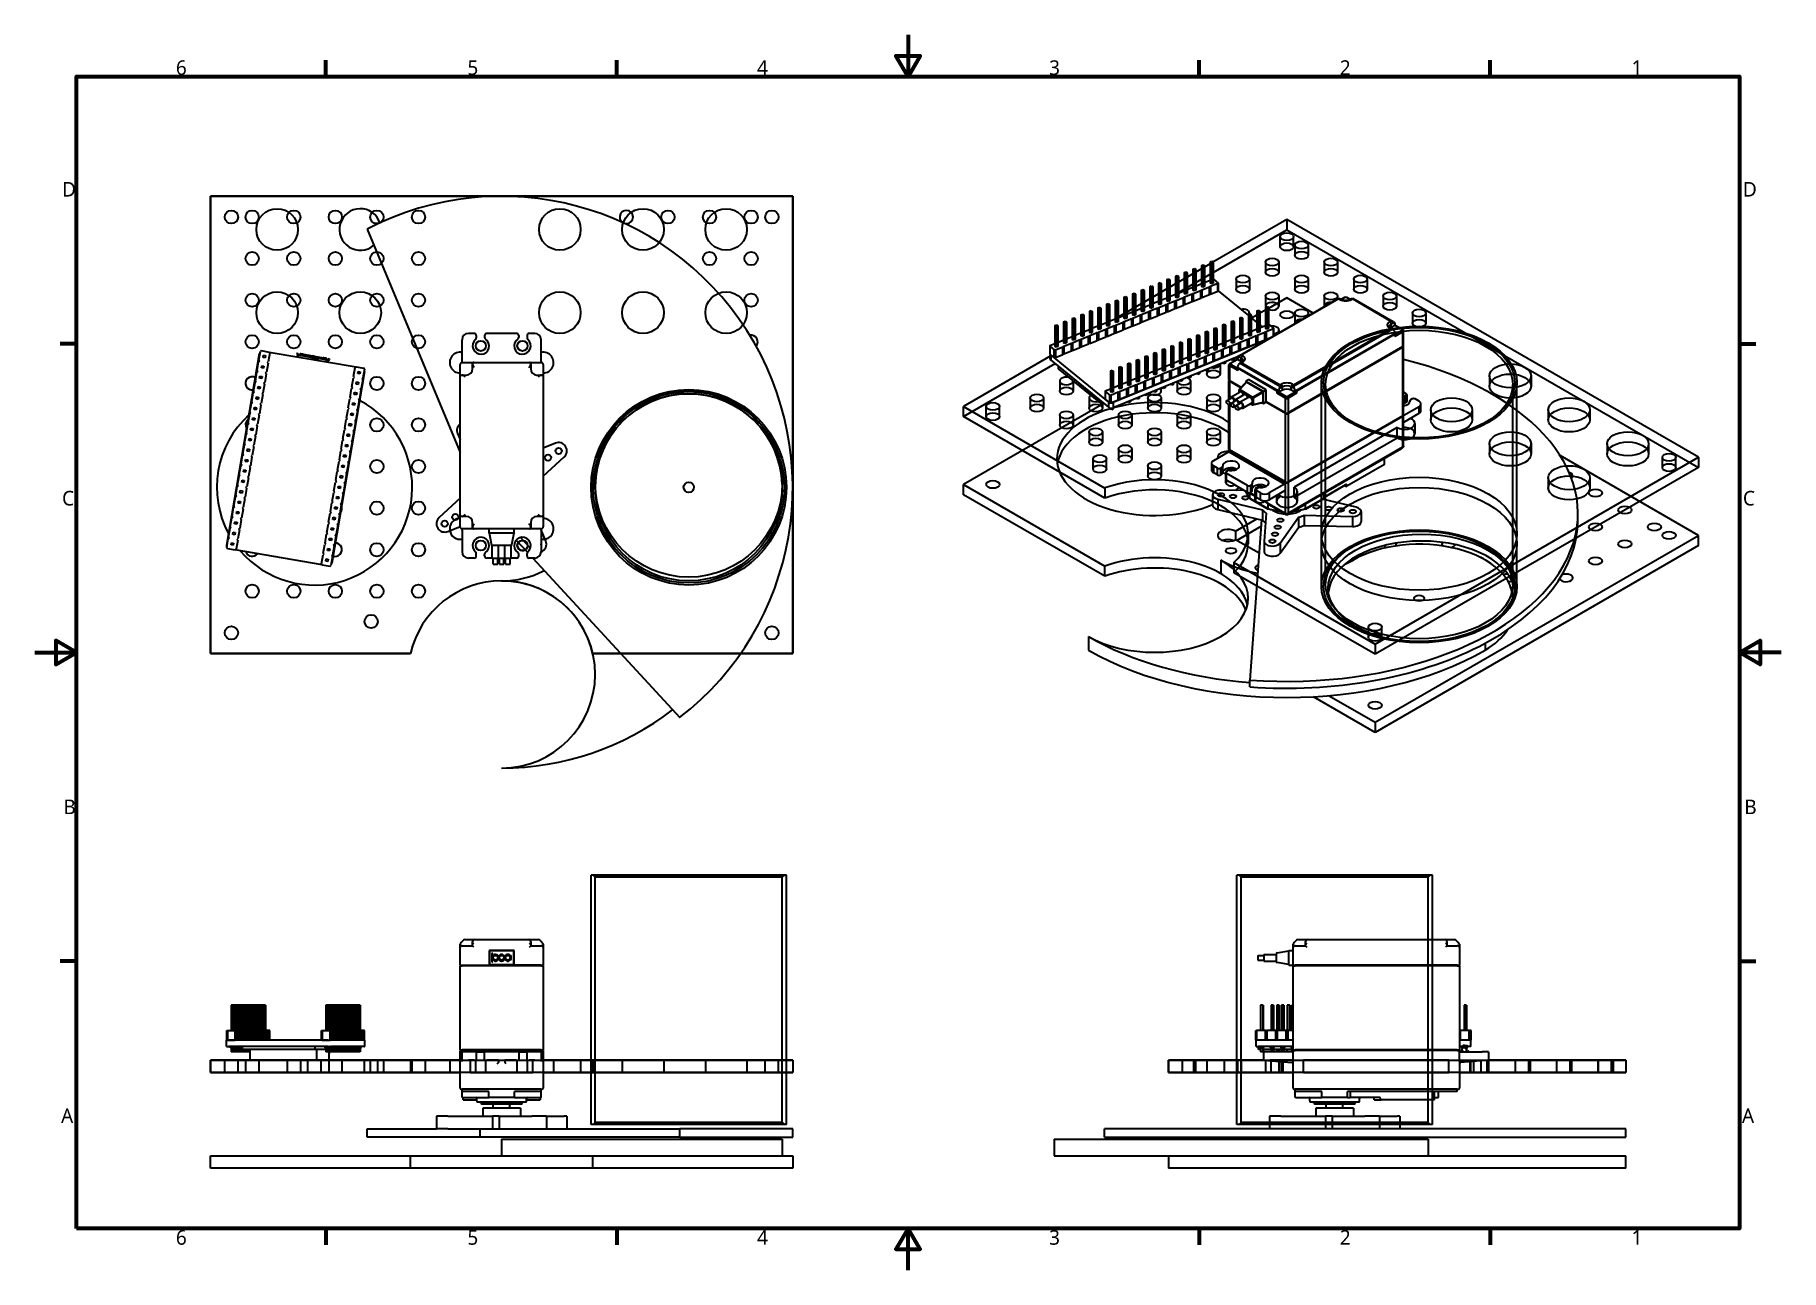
# Model space of a CAD drawing. Header units: millimetres. Extents: x 0 to 420, y 0 to 297.
import ezdxf

# ---------------------------------------------------------------- set-up
doc = ezdxf.new("R2010")
doc.units = ezdxf.units.MM
doc.layers.add('可見 (ISO)', color=7, linetype='Continuous', lineweight=35)
doc.layers.add('圖框 (ISO)', color=1, linetype='Continuous', lineweight=70, true_color=0xff0000)
doc.layers.add('窄部可見 (ISO)', color=4, linetype='Continuous', lineweight=35, true_color=0x00ffff)
doc.styles.add('註記文字 (ISO)', font='')
doc.styles.get('註記文字 (ISO)').set_extended_font_data('Microsoft JhengHei')

# ---------------------------------------------------------------- blocks, each defined once
blk = doc.blocks.new('圖框 預設圖框')
at = {"layer": '圖框 (ISO)'}
for p, q in [((70, 287), (70, 290.9)), ((140, 287), (140, 290.9)), ((280, 287), (280, 290.9)), ((350, 287), (350, 290.9)), ((10, 222.75), (6.1, 222.75)), ((410, 222.75), (413.9, 222.75)), ((10, 74.25), (6.1, 74.25)), ((410, 74.25), (413.9, 74.25)), ((70, 10), (70, 6.1)), ((140, 10), (140, 6.1)), ((280, 10), (280, 6.1)), ((350, 10), (350, 6.1))]:
    blk.add_line(p, q, dxfattribs=at)
at = {"layer": '圖框 (ISO)', "flags": 128}
for points in [[(210, 297), (210, 287), (207.11, 292), (212.89, 292), (210, 287)], [(10, 10), (10, 287), (410, 287), (410, 10), (10, 10)], [(0, 148.5), (10, 148.5), (5, 151.39), (5, 145.61), (10, 148.5)], [(420, 148.5), (410, 148.5), (415, 151.39), (415, 145.61), (410, 148.5)], [(210, 0), (210, 10), (207.11, 5), (212.89, 5), (210, 10)]]:
    blk.add_lwpolyline(points, dxfattribs=at)
at = {"layer": '圖框 (ISO)', "char_height": 3.5, "attachment_point": 7, "style": '註記文字 (ISO)'}
for s, insert in [('6', (33.91, 287.34)), ('5', (104.03, 287.34)), ('4', (173.69, 287.4)), ('3', (243.95, 287.34)), ('2', (313.87, 287.4)), ('1', (384.04, 287.4)), ('D', (6.53, 258.13)), ('D', (410.83, 258.13)), ('C', (6.52, 183.81)), ('C', (410.82, 183.81)), ('B', (6.86, 109.63)), ('B', (411.16, 109.63)), ('A', (6.3, 35.38)), ('A', (410.6, 35.38)), ('6', (33.91, 6.04)), ('5', (104.03, 6.04)), ('4', (173.69, 6.1)), ('3', (243.95, 6.04)), ('2', (313.87, 6.1)), ('1', (384.04, 6.1))]:
    blk.add_mtext(s, dxfattribs=dict(at, insert=insert))

msp = doc.modelspace()

# ---------------------------------------------------------------- linework, layer by layer
at = {"layer": '可見 (ISO)'}
for p, q in [((42.26, 258.22), (42.26, 148.22)), ((182.26, 258.22), (42.26, 258.22)), ((42.26, 258.22), (182.26, 258.22)), ((42.26, 148.22), (42.26, 258.22)), ((42.26, 258.22), (42.26, 148.22)), ((182.26, 258.22), (42.26, 258.22)), ((182.26, 148.22), (182.26, 258.22)), ((182.26, 258.22), (182.26, 148.22)), ((182.26, 148.22), (182.26, 258.22)), ((301.13, 252.58), (283.36, 242.33)), ((400.12, 195.43), (301.13, 252.58)), ((301.13, 252.58), (301.13, 250.13)), ((79.9, 250.29), (102.26, 196.62)), ((283.37, 239.88), (301.13, 250.13)), ((299.53, 246.05), (299.53, 248.5)), ((301.13, 250.13), (400.12, 192.98)), ((302.73, 246.05), (302.73, 248.5)), ((303.06, 246.46), (303.06, 244.01)), ((306.26, 246.46), (306.26, 244.01)), ((276.44, 239.85), (276.85, 240.02)), ((276.73, 239.61), (276.44, 239.85)), ((276.44, 239.85), (276.44, 234.87)), ((277.14, 239.78), (276.73, 239.61)), ((276.73, 239.61), (276.73, 234.63)), ((276.85, 240.02), (277.14, 239.78)), ((277.14, 239.78), (277.14, 234.8)), ((278.51, 239.52), (277.14, 238.74)), ((278.51, 240.7), (278.92, 240.87)), ((278.8, 240.46), (278.51, 240.7)), ((278.51, 240.7), (278.51, 235.72)), ((279.22, 240.63), (278.8, 240.46)), ((278.8, 240.46), (278.8, 235.48)), ((278.92, 240.87), (279.22, 240.63)), ((280.58, 240.72), (279.22, 239.93)), ((279.22, 240.63), (279.22, 235.65)), ((280.58, 241.54), (281, 241.71)), ((280.88, 241.3), (280.58, 241.54)), ((280.58, 241.54), (280.58, 236.57)), ((281.29, 241.47), (280.88, 241.3)), ((280.88, 241.3), (280.88, 236.33)), ((281, 241.71), (281.29, 241.47)), ((282.66, 241.92), (281.29, 241.13)), ((281.29, 241.47), (281.29, 236.5)), ((281.29, 238.68), (282.66, 239.47)), ((282.66, 242.39), (283.07, 242.56)), ((282.95, 242.15), (282.66, 242.39)), ((282.66, 242.39), (282.66, 237.41)), ((283.37, 242.32), (282.95, 242.15)), ((282.95, 242.15), (282.95, 237.17)), ((283.07, 242.56), (283.37, 242.32)), ((283.37, 242.32), (283.37, 237.34)), ((295.99, 242.38), (295.99, 239.93)), ((299.19, 242.38), (299.19, 239.93)), ((310.13, 242.38), (310.13, 239.93)), ((313.33, 242.38), (313.33, 239.93)), ((266.07, 235.62), (266.48, 235.79)), ((266.36, 235.38), (266.07, 235.62)), ((266.07, 235.62), (266.07, 230.64)), ((266.78, 235.55), (266.36, 235.38)), ((266.36, 235.38), (266.36, 230.4)), ((266.48, 235.79), (266.78, 235.55)), ((266.78, 235.55), (266.78, 230.57)), ((268.14, 236.46), (268.56, 236.63)), ((268.43, 236.22), (268.14, 236.46)), ((268.14, 236.46), (268.14, 231.49)), ((268.85, 236.39), (268.43, 236.22)), ((268.43, 236.22), (268.43, 231.25)), ((268.56, 236.63), (268.85, 236.39)), ((268.85, 236.39), (268.85, 231.42)), ((270.22, 237.31), (270.63, 237.48)), ((270.51, 237.07), (270.22, 237.31)), ((270.22, 237.31), (270.22, 232.33)), ((270.92, 237.24), (270.51, 237.07)), ((270.51, 237.07), (270.51, 232.09)), ((270.63, 237.48), (270.92, 237.24)), ((270.92, 237.24), (270.92, 232.26)), ((272.29, 235.93), (270.92, 235.14)), ((272.29, 238.16), (272.7, 238.33)), ((272.58, 237.92), (272.29, 238.16)), ((272.29, 238.16), (272.29, 233.18)), ((273, 238.09), (272.58, 237.92)), ((272.58, 237.92), (272.58, 232.94)), ((272.7, 238.33), (273, 238.09)), ((273, 238.09), (273, 233.11)), ((274.36, 237.13), (273, 236.34)), ((274.36, 239), (274.78, 239.17)), ((274.66, 238.76), (274.36, 239)), ((274.36, 239), (274.36, 234.03)), ((275.07, 238.93), (274.66, 238.76)), ((274.66, 238.76), (274.66, 233.79)), ((274.78, 239.17), (275.07, 238.93)), ((275.07, 238.93), (275.07, 233.96)), ((276.44, 238.33), (275.07, 237.54)), ((275.07, 235.09), (276.44, 235.88)), ((275.22, 235.01), (276.44, 235.5)), ((277.14, 236.29), (278.51, 237.08)), ((277.26, 235.71), (277.14, 235.72)), ((277.3, 235.85), (277.26, 235.71)), ((277.3, 235.85), (278.51, 236.35)), ((278.8, 235.48), (278.51, 235.72)), ((280.4, 235.5), (278.62, 234.78)), ((279.22, 235.65), (278.8, 235.48)), ((279.22, 237.48), (280.58, 238.27)), ((279.33, 236.56), (279.22, 236.57)), ((279.37, 236.7), (279.33, 236.56)), ((279.37, 236.7), (280.58, 237.2)), ((280.4, 235.5), (280.44, 235.65)), ((280.4, 233.64), (280.4, 235.5)), ((280.44, 235.65), (280.69, 235.62)), ((280.44, 233.78), (280.44, 235.65)), ((280.88, 236.33), (280.58, 236.57)), ((282.48, 236.35), (280.69, 235.62)), ((280.69, 235.62), (280.69, 233.76)), ((281.29, 236.5), (280.88, 236.33)), ((281.4, 237.4), (281.29, 237.42)), ((281.45, 237.55), (281.4, 237.4)), ((281.45, 237.55), (282.66, 238.04)), ((282.48, 236.35), (282.52, 236.49)), ((282.48, 234.48), (282.48, 236.35)), ((282.52, 236.49), (282.77, 236.47)), ((282.52, 236.49), (282.52, 234.63)), ((282.95, 237.17), (282.66, 237.41)), ((284.55, 237.2), (282.77, 236.47)), ((282.77, 236.47), (282.77, 234.6)), ((284.55, 235.33), (282.77, 234.6)), ((283.37, 237.34), (282.95, 237.17)), ((283.48, 238.25), (283.37, 238.26)), ((283.48, 238.25), (284.59, 237.34)), ((284.55, 237.2), (284.59, 237.34)), ((284.55, 235.33), (284.55, 237.2)), ((284.59, 235.47), (284.55, 235.33)), ((284.59, 237.34), (284.59, 235.47)), ((284.59, 235.47), (291.86, 229.54)), ((288.92, 238.29), (288.92, 235.84)), ((292.12, 238.29), (292.12, 235.84)), ((303.06, 238.29), (303.06, 235.84)), ((306.26, 238.29), (306.26, 235.84)), ((317.21, 238.29), (317.21, 235.84)), ((320.41, 238.29), (320.41, 235.84)), ((255.7, 231.38), (256.11, 231.55)), ((255.99, 231.14), (255.7, 231.38)), ((255.7, 231.38), (255.7, 226.41)), ((256.41, 231.31), (255.99, 231.14)), ((255.99, 231.14), (255.99, 226.17)), ((256.11, 231.55), (256.41, 231.31)), ((256.41, 231.31), (256.41, 226.34)), ((257.77, 232.23), (258.19, 232.4)), ((258.07, 231.99), (257.77, 232.23)), ((257.77, 232.23), (257.77, 227.25)), ((258.48, 232.16), (258.07, 231.99)), ((258.07, 231.99), (258.07, 227.01)), ((258.19, 232.4), (258.48, 232.16)), ((258.48, 232.16), (258.48, 227.18)), ((259.85, 233.08), (260.26, 233.25)), ((260.14, 232.84), (259.85, 233.08)), ((259.85, 233.08), (259.85, 228.1)), ((260.55, 233.01), (260.14, 232.84)), ((260.14, 232.84), (260.14, 227.86)), ((260.26, 233.25), (260.55, 233.01)), ((260.55, 233.01), (260.55, 228.03)), ((261.92, 233.92), (262.33, 234.09)), ((262.21, 233.68), (261.92, 233.92)), ((261.92, 233.92), (261.92, 228.95)), ((262.63, 233.85), (262.21, 233.68)), ((262.21, 233.68), (262.21, 228.71)), ((262.33, 234.09), (262.63, 233.85)), ((262.63, 233.85), (262.63, 228.88)), ((263.99, 231.14), (262.63, 230.36)), ((263.99, 234.77), (264.41, 234.94)), ((264.29, 234.53), (263.99, 234.77)), ((263.99, 234.77), (263.99, 229.79)), ((264.7, 234.7), (264.29, 234.53)), ((264.29, 234.53), (264.29, 229.55)), ((264.41, 234.94), (264.7, 234.7)), ((264.7, 234.7), (264.7, 229.72)), ((266.07, 232.34), (264.7, 231.55)), ((264.86, 230.77), (266.07, 231.27)), ((268.14, 233.54), (266.78, 232.75)), ((266.89, 231.48), (266.78, 231.49)), ((266.93, 231.62), (266.89, 231.48)), ((266.93, 231.62), (268.14, 232.11)), ((268.43, 231.25), (268.14, 231.49)), ((270.03, 231.27), (268.25, 230.54)), ((268.85, 231.42), (268.43, 231.25)), ((270.22, 234.74), (268.85, 233.95)), ((268.96, 232.32), (268.85, 232.33)), ((269, 232.47), (268.96, 232.32)), ((269, 232.47), (270.22, 232.96)), ((270.03, 231.27), (270.08, 231.41)), ((270.03, 229.4), (270.03, 231.27)), ((270.08, 231.41), (270.32, 231.39)), ((270.08, 229.55), (270.08, 231.41)), ((270.51, 232.09), (270.22, 232.33)), ((272.11, 232.12), (270.32, 231.39)), ((270.32, 231.39), (270.32, 229.52)), ((270.92, 232.26), (270.51, 232.09)), ((271.03, 233.17), (270.92, 233.18)), ((271.08, 233.31), (271.03, 233.17)), ((271.08, 233.31), (272.29, 233.81)), ((272.11, 232.12), (272.15, 232.26)), ((272.11, 230.25), (272.11, 232.12)), ((272.15, 232.26), (272.4, 232.24)), ((272.15, 230.39), (272.15, 232.26)), ((272.58, 232.94), (272.29, 233.18)), ((274.18, 232.96), (272.4, 232.24)), ((272.4, 232.24), (272.4, 230.37)), ((274.18, 231.1), (272.4, 230.37)), ((273, 233.11), (272.58, 232.94)), ((273.11, 234.02), (273, 234.03)), ((273.15, 234.16), (273.11, 234.02)), ((273.15, 234.16), (274.36, 234.65)), ((274.18, 232.96), (274.22, 233.11)), ((274.18, 231.1), (274.18, 232.96)), ((274.22, 231.24), (274.18, 231.1)), ((274.21, 234.59), (274.36, 234.68)), ((274.22, 233.11), (274.47, 233.08)), ((274.22, 233.11), (274.22, 231.24)), ((274.47, 231.22), (274.22, 231.24)), ((274.66, 233.79), (274.36, 234.03)), ((276.25, 233.81), (274.47, 233.08)), ((274.47, 233.08), (274.47, 231.22)), ((276.25, 231.94), (274.47, 231.22)), ((275.07, 233.96), (274.66, 233.79)), ((275.18, 234.86), (275.07, 234.87)), ((275.22, 235.01), (275.18, 234.86)), ((276.25, 233.81), (276.3, 233.95)), ((276.25, 231.94), (276.25, 233.81)), ((276.3, 232.09), (276.25, 231.94)), ((276.3, 233.95), (276.54, 233.93)), ((276.3, 232.09), (276.3, 233.95)), ((276.54, 232.06), (276.3, 232.09)), ((276.73, 234.63), (276.44, 234.87)), ((278.33, 234.66), (276.54, 233.93)), ((276.54, 233.93), (276.54, 232.06)), ((278.33, 232.79), (276.54, 232.06)), ((277.14, 234.8), (276.73, 234.63)), ((278.33, 234.66), (278.37, 234.8)), ((278.33, 232.79), (278.33, 234.66)), ((278.37, 232.93), (278.33, 232.79)), ((278.37, 234.8), (278.62, 234.78)), ((278.37, 234.8), (278.37, 232.93)), ((278.62, 232.91), (278.37, 232.93)), ((278.62, 234.78), (278.62, 232.91)), ((280.4, 233.64), (278.62, 232.91)), ((280.44, 233.78), (280.4, 233.64)), ((280.69, 233.76), (280.44, 233.78)), ((282.48, 234.48), (280.69, 233.76)), ((282.52, 234.63), (282.48, 234.48)), ((282.77, 234.6), (282.52, 234.63)), ((289.81, 219.92), (313.65, 233.68)), ((295.99, 234.21), (295.99, 231.76)), ((296, 231.5), (296.42, 231.66)), ((296.3, 231.26), (296, 231.5)), ((296, 231.5), (296, 226.52)), ((296.71, 231.42), (296.3, 231.26)), ((296.3, 231.26), (296.3, 226.28)), ((296.42, 231.66), (296.71, 231.42)), ((301.13, 233.8), (296.71, 231.25)), ((296.71, 231.42), (296.71, 226.45)), ((299.19, 234.21), (299.19, 231.76)), ((307.49, 230.13), (301.13, 233.8)), ((310.13, 234.21), (310.13, 231.76)), ((313.33, 234.21), (313.33, 233.5)), ((313.65, 233.51), (313.65, 233.68)), ((313.65, 233.68), (314.11, 233.42)), ((314.98, 233.9), (314.13, 233.41)), ((316.41, 233.41), (315.56, 233.9)), ((316.43, 233.42), (316.89, 233.68)), ((316.89, 233.51), (316.89, 233.68)), ((316.89, 233.68), (326.58, 228.09)), ((324.28, 234.21), (324.28, 231.76)), ((327.48, 234.21), (327.48, 231.76)), ((245.33, 227.15), (245.74, 227.32)), ((245.62, 226.91), (245.33, 227.15)), ((245.33, 227.15), (245.33, 222.17)), ((246.04, 227.08), (245.62, 226.91)), ((245.62, 226.91), (245.62, 221.93)), ((245.74, 227.32), (246.04, 227.08)), ((246.04, 227.08), (246.04, 222.1)), ((247.4, 228), (247.82, 228.17)), ((247.7, 227.76), (247.4, 228)), ((247.4, 228), (247.4, 223.02)), ((248.11, 227.93), (247.7, 227.76)), ((247.7, 227.76), (247.7, 222.78)), ((247.82, 228.17), (248.11, 227.93)), ((248.11, 227.93), (248.11, 222.95)), ((249.48, 228.84), (249.89, 229.01)), ((249.77, 228.6), (249.48, 228.84)), ((249.48, 228.84), (249.48, 223.87)), ((250.19, 228.77), (249.77, 228.6)), ((249.77, 228.6), (249.77, 223.63)), ((249.89, 229.01), (250.19, 228.77)), ((250.19, 228.77), (250.19, 223.79)), ((251.55, 229.69), (251.97, 229.86)), ((251.84, 229.45), (251.55, 229.69)), ((251.55, 229.69), (251.55, 224.71)), ((252.26, 229.62), (251.84, 229.45)), ((251.84, 229.45), (251.84, 224.47)), ((251.97, 229.86), (252.26, 229.62)), ((252.26, 229.62), (252.26, 224.64)), ((253.62, 230.54), (254.04, 230.71)), ((253.92, 230.3), (253.62, 230.54)), ((253.62, 230.54), (253.62, 225.56)), ((254.33, 230.47), (253.92, 230.3)), ((253.92, 230.3), (253.92, 225.32)), ((254.04, 230.71), (254.33, 230.47)), ((254.33, 230.47), (254.33, 225.49)), ((254.49, 226.54), (255.7, 227.03)), ((256.52, 227.24), (256.41, 227.25)), ((256.56, 227.39), (256.52, 227.24)), ((256.56, 227.39), (257.77, 227.88)), ((258.07, 227.01), (257.77, 227.25)), ((259.66, 227.04), (257.88, 226.31)), ((258.48, 227.18), (258.07, 227.01)), ((258.59, 228.09), (258.48, 228.1)), ((258.63, 228.23), (258.59, 228.09)), ((258.63, 228.23), (259.85, 228.73)), ((259.66, 227.04), (259.71, 227.18)), ((259.66, 225.17), (259.66, 227.04)), ((259.71, 227.18), (259.95, 227.16)), ((259.71, 225.31), (259.71, 227.18)), ((259.85, 228.75), (259.72, 228.68)), ((260.14, 227.86), (259.85, 228.1)), ((261.74, 227.88), (259.95, 227.16)), ((259.95, 227.16), (259.95, 225.29)), ((260.55, 228.03), (260.14, 227.86)), ((261.92, 229.95), (260.55, 229.16)), ((260.67, 228.94), (260.55, 228.95)), ((260.71, 229.08), (260.67, 228.94)), ((260.71, 229.08), (261.92, 229.57)), ((261.74, 227.88), (261.78, 228.03)), ((261.74, 226.02), (261.74, 227.88)), ((261.78, 228.03), (262.03, 228)), ((261.78, 226.16), (261.78, 228.03)), ((262.21, 228.71), (261.92, 228.95)), ((263.81, 228.73), (262.03, 228)), ((262.03, 228), (262.03, 226.14)), ((263.81, 226.86), (262.03, 226.14)), ((262.63, 228.88), (262.21, 228.71)), ((262.74, 229.78), (262.63, 229.79)), ((262.78, 229.93), (262.74, 229.78)), ((262.78, 229.93), (263.99, 230.42)), ((263.81, 228.73), (263.85, 228.87)), ((263.81, 226.86), (263.81, 228.73)), ((263.85, 227.01), (263.81, 226.86)), ((263.85, 228.87), (264.1, 228.85)), ((263.85, 228.87), (263.85, 227.01)), ((264.1, 226.98), (263.85, 227.01)), ((264.29, 229.55), (263.99, 229.79)), ((265.89, 229.58), (264.1, 228.85)), ((264.1, 228.85), (264.1, 226.98)), ((265.89, 227.71), (264.1, 226.98)), ((264.7, 229.72), (264.29, 229.55)), ((264.81, 230.63), (264.7, 230.64)), ((264.86, 230.77), (264.81, 230.63)), ((265.89, 229.58), (265.93, 229.72)), ((265.89, 227.71), (265.89, 229.58)), ((265.93, 227.85), (265.89, 227.71)), ((265.93, 229.72), (266.18, 229.7)), ((265.93, 227.85), (265.93, 229.72)), ((266.18, 227.83), (265.93, 227.85)), ((266.36, 230.4), (266.07, 230.64)), ((267.96, 230.42), (266.18, 229.7)), ((266.18, 229.7), (266.18, 227.83)), ((267.96, 228.56), (266.18, 227.83)), ((266.78, 230.57), (266.36, 230.4)), ((267.96, 230.42), (268, 230.57)), ((267.96, 228.56), (267.96, 230.42)), ((268, 228.7), (267.96, 228.56)), ((268, 230.57), (268.25, 230.54)), ((268, 230.57), (268, 228.7)), ((268.25, 228.68), (268, 228.7)), ((268.25, 230.54), (268.25, 228.68)), ((270.03, 229.4), (268.25, 228.68)), ((270.08, 229.55), (270.03, 229.4)), ((270.32, 229.52), (270.08, 229.55)), ((272.11, 230.25), (270.32, 229.52)), ((272.15, 230.39), (272.11, 230.25)), ((272.4, 230.37), (272.15, 230.39)), ((285.64, 227.26), (286.05, 227.43)), ((285.93, 227.02), (285.64, 227.26)), ((285.64, 227.26), (285.64, 222.28)), ((286.34, 227.19), (285.93, 227.02)), ((285.93, 227.02), (285.93, 222.04)), ((286.05, 227.43), (286.34, 227.19)), ((286.34, 227.19), (286.34, 222.21)), ((287.71, 228.11), (288.12, 228.28)), ((288, 227.87), (287.71, 228.11)), ((287.71, 228.11), (287.71, 223.13)), ((288.42, 228.04), (288, 227.87)), ((288, 227.87), (288, 222.89)), ((288.12, 228.28), (288.42, 228.04)), ((288.42, 228.04), (288.42, 223.06)), ((289.78, 228.95), (290.2, 229.12)), ((290.08, 228.72), (289.78, 228.95)), ((289.78, 228.95), (289.78, 223.98)), ((290.49, 228.88), (290.08, 228.72)), ((290.08, 228.72), (290.08, 223.74)), ((290.2, 229.12), (290.49, 228.88)), ((290.49, 228.88), (290.49, 223.91)), ((291.86, 229.8), (292.27, 229.97)), ((292.15, 229.56), (291.86, 229.8)), ((291.86, 229.8), (291.86, 224.82)), ((292.12, 230.13), (292.12, 229.91)), ((292.56, 229.73), (292.15, 229.56)), ((292.15, 229.56), (292.15, 224.58)), ((292.27, 229.97), (292.56, 229.73)), ((292.56, 229.73), (292.56, 224.75)), ((292.56, 228.97), (293.93, 227.85)), ((293.93, 229.65), (292.64, 228.9)), ((293.93, 230.65), (294.35, 230.82)), ((294.22, 230.41), (293.93, 230.65)), ((293.93, 230.65), (293.93, 225.67)), ((294.64, 230.58), (294.22, 230.41)), ((294.22, 230.41), (294.22, 225.43)), ((294.35, 230.82), (294.64, 230.58)), ((296, 230.85), (294.64, 230.06)), ((294.64, 230.58), (294.64, 225.6)), ((294.64, 227.27), (295.2, 226.82)), ((294.79, 226.65), (296, 227.15)), ((296.82, 227.36), (296.71, 227.37)), ((296.82, 227.36), (297.94, 226.45)), ((303.06, 230.13), (303.06, 227.68)), ((306.26, 230.13), (306.26, 229.42)), ((327.08, 227.15), (326.23, 226.66)), ((326.94, 227.88), (326.58, 228.09)), ((327.08, 227.8), (326.94, 227.88)), ((327.17, 227.75), (327.08, 227.8)), ((327.08, 227.15), (327.17, 227.2)), ((327.17, 227.2), (327.17, 227.75)), ((327.17, 227.2), (329, 226.14)), ((331.35, 230.13), (331.35, 227.68)), ((334.55, 230.13), (334.55, 227.68)), ((102.76, 218.52), (102.76, 223.72)), ((105.66, 225.22), (104.26, 225.22)), ((106.16, 224.72), (106.16, 224.14)), ((108.16, 224.72), (108.16, 224.3)), ((115.87, 225.22), (108.66, 225.22)), ((116.37, 224.72), (116.37, 224.3)), ((118.37, 224.72), (118.37, 224.14)), ((120.26, 225.22), (118.87, 225.22)), ((121.76, 218.52), (121.76, 223.72)), ((244.12, 222.31), (245.33, 222.8)), ((246.15, 223.01), (246.04, 223.02)), ((246.19, 223.15), (246.15, 223.01)), ((246.19, 223.15), (247.4, 223.65)), ((247.7, 222.78), (247.4, 223.02)), ((249.3, 222.8), (247.51, 222.07)), ((248.11, 222.95), (247.7, 222.78)), ((248.22, 223.86), (248.11, 223.87)), ((248.27, 224), (248.22, 223.86)), ((248.27, 224), (249.48, 224.49)), ((249.3, 222.8), (249.34, 222.95)), ((249.3, 220.94), (249.3, 222.8)), ((249.34, 222.95), (249.59, 222.92)), ((249.34, 222.95), (249.34, 221.08)), ((249.77, 223.63), (249.48, 223.87)), ((251.37, 223.65), (249.59, 222.92)), ((249.59, 222.92), (249.59, 221.05)), ((250.19, 223.79), (249.77, 223.63)), ((250.3, 224.7), (250.19, 224.71)), ((250.34, 224.85), (250.3, 224.7)), ((250.34, 224.85), (251.55, 225.34)), ((251.37, 223.65), (251.41, 223.79)), ((251.37, 221.78), (251.37, 223.65)), ((251.41, 223.79), (251.66, 223.77)), ((251.41, 223.79), (251.41, 221.93)), ((251.84, 224.47), (251.55, 224.71)), ((253.44, 224.5), (251.66, 223.77)), ((251.66, 223.77), (251.66, 221.9)), ((253.44, 222.63), (251.66, 221.9)), ((252.26, 224.64), (251.84, 224.47)), ((252.37, 225.55), (252.26, 225.56)), ((252.41, 225.69), (252.37, 225.55)), ((252.41, 225.69), (253.62, 226.19)), ((253.44, 224.5), (253.49, 224.64)), ((253.44, 222.63), (253.44, 224.5)), ((253.49, 222.77), (253.44, 222.63)), ((253.49, 224.64), (253.73, 224.62)), ((253.49, 222.77), (253.49, 224.64)), ((253.73, 222.75), (253.49, 222.77)), ((253.92, 225.32), (253.62, 225.56)), ((255.52, 225.34), (253.73, 224.62)), ((253.73, 224.62), (253.73, 222.75)), ((255.52, 223.48), (253.73, 222.75)), ((254.33, 225.49), (253.92, 225.32)), ((254.44, 226.4), (254.33, 226.41)), ((254.49, 226.54), (254.44, 226.4)), ((255.52, 225.34), (255.56, 225.49)), ((255.52, 223.48), (255.52, 225.34)), ((255.56, 223.62), (255.52, 223.48)), ((255.56, 225.49), (255.81, 225.46)), ((255.56, 223.62), (255.56, 225.49)), ((255.81, 223.6), (255.56, 223.62)), ((255.99, 226.17), (255.7, 226.41)), ((257.59, 226.19), (255.81, 225.46)), ((255.81, 225.46), (255.81, 223.6)), ((257.59, 224.32), (255.81, 223.6)), ((256.41, 226.34), (255.99, 226.17)), ((257.59, 226.19), (257.63, 226.33)), ((257.59, 224.32), (257.59, 226.19)), ((257.63, 224.47), (257.59, 224.32)), ((257.63, 226.33), (257.88, 226.31)), ((257.63, 226.33), (257.63, 224.47)), ((257.88, 224.44), (257.63, 224.47)), ((257.88, 226.31), (257.88, 224.44)), ((259.66, 225.17), (257.88, 224.44)), ((296.46, 223.76), (259.33, 208.6)), ((259.71, 225.31), (259.66, 225.17)), ((259.95, 225.29), (259.71, 225.31)), ((261.74, 226.02), (259.95, 225.29)), ((261.78, 226.16), (261.74, 226.02)), ((262.03, 226.14), (261.78, 226.16)), ((275.27, 223.03), (275.68, 223.2)), ((275.56, 222.79), (275.27, 223.03)), ((275.27, 223.03), (275.27, 218.05)), ((275.97, 222.96), (275.56, 222.79)), ((275.56, 222.79), (275.56, 217.81)), ((275.68, 223.2), (275.97, 222.96)), ((275.97, 222.96), (275.97, 217.98)), ((277.34, 223.87), (277.75, 224.04)), ((277.63, 223.63), (277.34, 223.87)), ((277.34, 223.87), (277.34, 218.9)), ((278.05, 223.8), (277.63, 223.63)), ((277.63, 223.63), (277.63, 218.66)), ((277.75, 224.04), (278.05, 223.8)), ((278.05, 223.8), (278.05, 218.83)), ((279.41, 224.72), (279.83, 224.89)), ((279.71, 224.48), (279.41, 224.72)), ((279.41, 224.72), (279.41, 219.74)), ((280.12, 224.65), (279.71, 224.48)), ((279.71, 224.48), (279.71, 219.5)), ((279.83, 224.89), (280.12, 224.65)), ((280.12, 224.65), (280.12, 219.67)), ((281.49, 225.57), (281.9, 225.74)), ((281.78, 225.33), (281.49, 225.57)), ((281.49, 225.57), (281.49, 220.59)), ((282.2, 225.5), (281.78, 225.33)), ((281.78, 225.33), (281.78, 220.35)), ((281.9, 225.74), (282.2, 225.5)), ((282.2, 225.5), (282.2, 220.52)), ((283.56, 226.41), (283.98, 226.58)), ((283.85, 226.18), (283.56, 226.41)), ((283.56, 226.41), (283.56, 221.44)), ((284.27, 226.34), (283.85, 226.18)), ((283.85, 226.18), (283.85, 221.2)), ((283.98, 226.58), (284.27, 226.34)), ((284.27, 226.34), (284.27, 221.37)), ((284.42, 222.42), (285.64, 222.91)), ((286.45, 223.12), (286.34, 223.13)), ((286.5, 223.26), (286.45, 223.12)), ((286.5, 223.26), (287.71, 223.76)), ((288, 222.89), (287.71, 223.13)), ((289.6, 222.92), (287.82, 222.19)), ((288.42, 223.06), (288, 222.89)), ((288.53, 223.97), (288.42, 223.98)), ((288.57, 224.11), (288.53, 223.97)), ((288.57, 224.11), (289.78, 224.61)), ((289.6, 222.92), (289.64, 223.06)), ((289.6, 221.05), (289.6, 222.92)), ((289.64, 223.06), (289.89, 223.03)), ((289.64, 221.19), (289.64, 223.06)), ((290.08, 223.74), (289.78, 223.98)), ((291.67, 223.76), (289.89, 223.03)), ((289.89, 223.03), (289.89, 221.17)), ((290.49, 223.91), (290.08, 223.74)), ((290.6, 224.82), (290.49, 224.83)), ((290.64, 224.96), (290.6, 224.82)), ((290.64, 224.96), (291.86, 225.45)), ((291.67, 223.76), (291.72, 223.91)), ((291.67, 221.9), (291.67, 223.76)), ((291.72, 223.91), (291.96, 223.88)), ((291.72, 223.91), (291.72, 222.04)), ((292.15, 224.58), (291.86, 224.82)), ((293.75, 224.61), (291.96, 223.88)), ((291.96, 223.88), (291.96, 222.01)), ((293.75, 222.74), (291.96, 222.01)), ((292.56, 224.75), (292.15, 224.58)), ((292.68, 225.66), (292.56, 225.67)), ((292.72, 225.8), (292.68, 225.66)), ((292.72, 225.8), (293.93, 226.3)), ((293.75, 224.61), (293.79, 224.75)), ((293.75, 222.74), (293.75, 224.61)), ((293.79, 222.89), (293.75, 222.74)), ((293.79, 224.75), (294.04, 224.73)), ((293.79, 222.89), (293.79, 224.75)), ((294.04, 222.86), (293.79, 222.89)), ((294.22, 225.43), (293.93, 225.67)), ((295.82, 225.46), (294.04, 224.73)), ((294.04, 224.73), (294.04, 222.86)), ((295.82, 223.59), (294.04, 222.86)), ((294.64, 225.6), (294.22, 225.43)), ((294.75, 226.51), (294.64, 226.52)), ((294.79, 226.65), (294.75, 226.51)), ((295.82, 225.46), (295.86, 225.6)), ((295.82, 223.59), (295.82, 225.46)), ((295.86, 223.73), (295.82, 223.59)), ((295.86, 225.6), (296.11, 225.57)), ((295.86, 225.6), (295.86, 223.73)), ((296.11, 223.71), (295.86, 223.73)), ((296.3, 226.28), (296, 226.52)), ((297.9, 226.3), (296.11, 225.57)), ((296.11, 225.57), (296.11, 223.71)), ((296.99, 224.06), (296.11, 223.71)), ((296.71, 226.45), (296.3, 226.28)), ((297.9, 226.3), (297.94, 226.45)), ((297.9, 224.59), (297.9, 226.3)), ((297.94, 226.45), (297.94, 224.61)), ((299.19, 226.05), (299.19, 225.34)), ((326.13, 226.48), (326.58, 226.22)), ((326.94, 225.84), (327.08, 225.6)), ((327.17, 224.75), (327.17, 225.3)), ((329.2, 222.27), (329.2, 225.8)), ((46.12, 174.32), (54.02, 220.38)), ((53.44, 216.28), (53.81, 218.43)), ((54.02, 218.57), (53.81, 218.43)), ((53.87, 218.78), (54.24, 220.93)), ((53.87, 218.78), (54.02, 218.57)), ((54.45, 221.08), (54.24, 220.93)), ((54.45, 221.08), (56.35, 220.75)), ((54.89, 219.47), (54.98, 219.97)), ((55.4, 219.39), (54.89, 219.47)), ((54.98, 219.97), (55.48, 219.89)), ((55.48, 219.89), (55.4, 219.39)), ((56.5, 220.55), (56.13, 218.39)), ((56.35, 220.75), (77.23, 217.17)), ((56.5, 220.55), (56.35, 220.75)), ((63.19, 220.45), (62.96, 220.26)), ((62.96, 220.26), (63.09, 220.1)), ((63.09, 220.1), (63.17, 220.02)), ((63.09, 219.6), (63.17, 220.02)), ((63.33, 219.99), (63.17, 220.02)), ((63.17, 220.02), (63.17, 220.02)), ((63.32, 220.3), (63.19, 220.45)), ((63.39, 220.21), (63.32, 220.3)), ((63.33, 219.99), (63.85, 219.9)), ((63.75, 220.16), (63.71, 219.92)), ((63.75, 220.16), (63.76, 220.23)), ((64.23, 219.83), (63.85, 219.9)), ((64.5, 220.22), (63.98, 220.31)), ((64.24, 219.9), (64.23, 219.83)), ((66.85, 219.39), (64.23, 219.83)), ((64.28, 220.14), (64.24, 219.9)), ((66.69, 219.61), (64.46, 219.99)), ((64.5, 220.22), (66.73, 219.84)), ((66.45, 219.02), (66.46, 219.1)), ((66.46, 219.1), (66.79, 219.04)), ((67.14, 219.77), (66.73, 219.84)), ((66.79, 219.04), (66.78, 218.96)), ((66.85, 219.39), (66.79, 219.04)), ((66.81, 219.04), (66.8, 218.96)), ((66.87, 219.38), (66.81, 219.04)), ((66.81, 219.04), (68.28, 218.78)), ((66.85, 219.39), (66.87, 219.46)), ((66.9, 219.69), (66.87, 219.46)), ((66.87, 219.38), (66.88, 219.45)), ((69.49, 218.93), (66.87, 219.38)), ((66.92, 219.68), (66.88, 219.45)), ((67.1, 219.54), (69.33, 219.16)), ((67.14, 219.77), (69.37, 219.39)), ((68.28, 218.78), (68.27, 218.71)), ((69.89, 219.3), (69.37, 219.39)), ((69.49, 218.93), (69.51, 219)), ((69.88, 218.87), (69.49, 218.93)), ((69.55, 219.23), (69.51, 219)), ((69.88, 218.87), (70.4, 218.78)), ((70.06, 219.07), (70.02, 218.84)), ((70.06, 219.07), (70.07, 219.14)), ((70.56, 218.75), (70.4, 218.78)), ((70.41, 219.01), (70.51, 219.07)), ((70.56, 218.75), (70.49, 218.33)), ((70.68, 219.17), (70.51, 219.07)), ((70.66, 218.81), (70.56, 218.75)), ((70.56, 218.75), (70.56, 218.75)), ((70.66, 218.81), (70.83, 218.91)), ((70.68, 219.17), (70.83, 218.91)), ((102.76, 218.22), (102.76, 218.52)), ((121.76, 218.52), (121.76, 218.22)), ((244.2, 219.72), (223.35, 207.68)), ((244.12, 222.31), (244.08, 222.16)), ((244.08, 222.16), (245.19, 221.25)), ((244.08, 222.16), (244.08, 220.3)), ((244.08, 220.3), (245.19, 219.39)), ((244.2, 219.09), (244.2, 220.19)), ((258.27, 208.71), (244.34, 220.08)), ((258.27, 207.46), (244.34, 218.84)), ((245.19, 221.25), (245.44, 221.23)), ((245.19, 219.39), (245.19, 221.25)), ((245.44, 219.36), (245.19, 219.39)), ((245.62, 221.93), (245.33, 222.17)), ((247.22, 221.96), (245.44, 221.23)), ((245.44, 221.23), (245.44, 219.36)), ((247.22, 220.09), (245.44, 219.36)), ((246.04, 222.1), (245.62, 221.93)), ((247.22, 221.96), (247.26, 222.1)), ((247.22, 220.09), (247.22, 221.96)), ((247.26, 220.23), (247.22, 220.09)), ((247.26, 222.1), (247.51, 222.07)), ((247.26, 222.1), (247.26, 220.23)), ((247.51, 220.21), (247.26, 220.23)), ((247.51, 222.07), (247.51, 220.21)), ((249.3, 220.94), (247.51, 220.21)), ((249.34, 221.08), (249.3, 220.94)), ((249.59, 221.05), (249.34, 221.08)), ((251.37, 221.78), (249.59, 221.05)), ((251.41, 221.93), (251.37, 221.78)), ((251.66, 221.9), (251.41, 221.93)), ((289.23, 219.56), (259.33, 207.36)), ((264.9, 218.79), (265.31, 218.96)), ((265.19, 218.55), (264.9, 218.79)), ((264.9, 218.79), (264.9, 213.82)), ((265.61, 218.72), (265.19, 218.55)), ((265.19, 218.55), (265.19, 213.58)), ((265.31, 218.96), (265.61, 218.72)), ((265.61, 218.72), (265.61, 213.75)), ((266.97, 219.64), (267.39, 219.81)), ((267.26, 219.4), (266.97, 219.64)), ((266.97, 219.64), (266.97, 214.66)), ((267.68, 219.57), (267.26, 219.4)), ((267.26, 219.4), (267.26, 214.42)), ((267.39, 219.81), (267.68, 219.57)), ((267.68, 219.57), (267.68, 214.59)), ((269.04, 220.49), (269.46, 220.66)), ((269.34, 220.25), (269.04, 220.49)), ((269.04, 220.49), (269.04, 215.51)), ((269.75, 220.42), (269.34, 220.25)), ((269.34, 220.25), (269.34, 215.27)), ((269.46, 220.66), (269.75, 220.42)), ((269.75, 220.42), (269.75, 215.44)), ((271.12, 221.33), (271.53, 221.5)), ((271.41, 221.09), (271.12, 221.33)), ((271.12, 221.33), (271.12, 216.36)), ((271.83, 221.26), (271.41, 221.09)), ((271.41, 221.09), (271.41, 216.12)), ((271.53, 221.5), (271.83, 221.26)), ((271.83, 221.26), (271.83, 216.29)), ((273.19, 222.18), (273.61, 222.35)), ((273.49, 221.94), (273.19, 222.18)), ((273.19, 222.18), (273.19, 217.2)), ((273.9, 222.11), (273.49, 221.94)), ((273.49, 221.94), (273.49, 216.96)), ((273.61, 222.35), (273.9, 222.11)), ((273.9, 222.11), (273.9, 217.13)), ((274.05, 218.18), (275.27, 218.68)), ((276.09, 218.89), (275.97, 218.9)), ((276.13, 219.03), (276.09, 218.89)), ((276.13, 219.03), (277.34, 219.53)), ((277.63, 218.66), (277.34, 218.9)), ((279.23, 218.68), (277.45, 217.95)), ((278.05, 218.83), (277.63, 218.66)), ((278.16, 219.73), (278.05, 219.75)), ((278.2, 219.88), (278.16, 219.73)), ((278.2, 219.88), (279.41, 220.37)), ((279.23, 218.68), (279.27, 218.82)), ((279.23, 216.82), (279.23, 218.68)), ((279.27, 218.82), (279.52, 218.8)), ((279.27, 216.96), (279.27, 218.82)), ((279.71, 219.5), (279.41, 219.74)), ((281.31, 219.53), (279.52, 218.8)), ((279.52, 218.8), (279.52, 216.93)), ((280.12, 219.67), (279.71, 219.5)), ((280.23, 220.58), (280.12, 220.59)), ((280.28, 220.72), (280.23, 220.58)), ((280.28, 220.72), (281.49, 221.22)), ((281.31, 219.53), (281.35, 219.67)), ((281.31, 217.66), (281.31, 219.53)), ((281.35, 219.67), (281.6, 219.65)), ((281.35, 219.67), (281.35, 217.8)), ((281.78, 220.35), (281.49, 220.59)), ((283.38, 220.38), (281.6, 219.65)), ((281.6, 219.65), (281.6, 217.78)), ((283.38, 218.51), (281.6, 217.78)), ((282.2, 220.52), (281.78, 220.35)), ((282.31, 221.43), (282.2, 221.44)), ((282.35, 221.57), (282.31, 221.43)), ((282.35, 221.57), (283.56, 222.07)), ((283.38, 220.38), (283.42, 220.52)), ((283.38, 218.51), (283.38, 220.38)), ((283.42, 218.65), (283.38, 218.51)), ((283.42, 220.52), (283.67, 220.49)), ((283.42, 218.65), (283.42, 220.52)), ((283.67, 218.63), (283.42, 218.65)), ((283.85, 221.2), (283.56, 221.44)), ((285.45, 221.22), (283.67, 220.49)), ((283.67, 220.49), (283.67, 218.63)), ((285.45, 219.36), (283.67, 218.63)), ((284.27, 221.37), (283.85, 221.2)), ((284.38, 222.27), (284.27, 222.29)), ((284.42, 222.42), (284.38, 222.27)), ((285.45, 221.22), (285.5, 221.36)), ((285.45, 219.36), (285.45, 221.22)), ((285.5, 219.5), (285.45, 219.36)), ((285.5, 221.36), (285.74, 221.34)), ((285.5, 219.5), (285.5, 221.36)), ((285.74, 219.47), (285.5, 219.5)), ((285.93, 222.04), (285.64, 222.28)), ((287.53, 222.07), (285.74, 221.34)), ((285.74, 221.34), (285.74, 219.47)), ((287.53, 220.2), (285.74, 219.47)), ((286.34, 222.21), (285.93, 222.04)), ((287.4, 217.98), (289.23, 219.03)), ((287.53, 222.07), (287.57, 222.21)), ((287.53, 220.2), (287.53, 222.07)), ((287.57, 220.35), (287.53, 220.2)), ((287.57, 222.21), (287.82, 222.19)), ((287.57, 222.21), (287.57, 220.35)), ((287.82, 220.32), (287.57, 220.35)), ((288, 218.74), (287.74, 218.96)), ((287.82, 222.19), (287.82, 220.32)), ((289.6, 221.05), (287.82, 220.32)), ((288, 219.06), (288, 218.74)), ((288.42, 218.91), (288, 218.74)), ((288.42, 219.23), (288.42, 218.91)), ((289.32, 219.64), (289.23, 219.59)), ((289.23, 219.03), (289.23, 219.59)), ((289.23, 219.03), (289.32, 218.98)), ((289.46, 219.72), (289.32, 219.64)), ((290.17, 218.49), (289.32, 218.98)), ((289.81, 219.92), (289.46, 219.72)), ((289.64, 221.19), (289.6, 221.05)), ((289.89, 221.17), (289.64, 221.19)), ((291.67, 221.9), (289.89, 221.17)), ((291.72, 222.04), (291.67, 221.9)), ((291.96, 222.01), (291.72, 222.04)), ((329.06, 222.07), (301.48, 206.15)), ((329.06, 221.9), (301.48, 205.98)), ((329.2, 205.63), (329.2, 222.11)), ((53.02, 213.77), (53.38, 215.93)), ((53.59, 216.07), (53.38, 215.93)), ((53.44, 216.28), (53.59, 216.07)), ((54.04, 214.47), (54.12, 214.97)), ((54.54, 214.38), (54.04, 214.47)), ((54.12, 214.97), (54.62, 214.88)), ((54.47, 216.97), (54.55, 217.47)), ((54.97, 216.88), (54.47, 216.97)), ((54.62, 214.88), (54.54, 214.38)), ((54.55, 217.47), (55.05, 217.38)), ((55.05, 217.38), (54.97, 216.88)), ((55.64, 215.54), (55.27, 213.39)), ((55.49, 215.74), (55.7, 215.89)), ((55.64, 215.54), (55.49, 215.74)), ((56.07, 218.04), (55.7, 215.89)), ((55.92, 218.25), (56.13, 218.39)), ((56.07, 218.04), (55.92, 218.25)), ((79.3, 216.04), (71.4, 169.98)), ((76.23, 212.37), (76.6, 214.52)), ((76.8, 214.67), (76.6, 214.52)), ((76.66, 214.87), (77.02, 217.03)), ((76.66, 214.87), (76.8, 214.67)), ((77.23, 217.17), (77.02, 217.03)), ((77.23, 217.17), (79.13, 216.84)), ((77.68, 215.57), (77.76, 216.07)), ((78.18, 215.48), (77.68, 215.57)), ((77.76, 216.07), (78.26, 215.98)), ((78.26, 215.98), (78.18, 215.48)), ((78.7, 214.34), (78.91, 214.49)), ((78.85, 214.14), (78.7, 214.34)), ((79.28, 216.64), (78.91, 214.49)), ((79.28, 216.64), (79.13, 216.84)), ((102.26, 214.92), (102.26, 217.72)), ((102.26, 181.52), (102.26, 214.92)), ((102.56, 215.22), (102.76, 215.22)), ((102.76, 218.22), (105.56, 218.22)), ((102.76, 215.22), (103.76, 215.22)), ((103.47, 214.72), (103.12, 215.08)), ((105.26, 217.72), (105.26, 217.92)), ((105.26, 216.72), (105.26, 217.72)), ((105.76, 217.02), (105.41, 217.37)), ((105.56, 218.22), (118.96, 218.22)), ((118.76, 217.02), (119.12, 217.37)), ((118.96, 218.22), (121.76, 218.22)), ((119.26, 217.92), (119.26, 217.72)), ((119.26, 217.72), (119.26, 216.72)), ((120.76, 215.22), (121.76, 215.22)), ((121.41, 215.08), (121.06, 214.72)), ((121.76, 215.22), (121.96, 215.22)), ((122.26, 217.72), (122.26, 214.92)), ((122.26, 214.92), (122.26, 181.52)), ((223.35, 205.23), (245.41, 217.96)), ((245.33, 218.03), (245.33, 218.02)), ((245.62, 217.78), (245.33, 218.02)), ((245.63, 217.79), (245.62, 217.78)), ((245.62, 217.79), (245.62, 217.78)), ((246.17, 216.72), (246.17, 217.34)), ((256.44, 208.96), (246.17, 217.34)), ((256.44, 208.34), (246.17, 216.72)), ((258.68, 216.25), (259.09, 216.42)), ((258.97, 216.01), (258.68, 216.25)), ((258.68, 216.25), (258.68, 211.28)), ((259.38, 216.18), (258.97, 216.01)), ((258.97, 216.01), (258.97, 211.04)), ((259.09, 216.42), (259.38, 216.18)), ((259.38, 216.18), (259.38, 211.21)), ((260.75, 217.1), (261.16, 217.27)), ((261.04, 216.86), (260.75, 217.1)), ((260.75, 217.1), (260.75, 212.12)), ((261.46, 217.03), (261.04, 216.86)), ((261.04, 216.86), (261.04, 211.88)), ((261.16, 217.27), (261.46, 217.03)), ((261.46, 217.03), (261.46, 212.05)), ((262.82, 217.95), (263.24, 218.12)), ((263.12, 217.71), (262.82, 217.95)), ((262.82, 217.95), (262.82, 212.97)), ((263.53, 217.88), (263.12, 217.71)), ((263.12, 217.71), (263.12, 212.73)), ((263.24, 218.12), (263.53, 217.88)), ((263.53, 217.88), (263.53, 212.9)), ((263.69, 213.95), (264.9, 214.45)), ((265.72, 214.65), (265.61, 214.67)), ((265.76, 214.8), (265.72, 214.65)), ((265.76, 214.8), (266.97, 215.29)), ((267.26, 214.42), (266.97, 214.66)), ((268.86, 214.45), (267.08, 213.72)), ((267.68, 214.59), (267.26, 214.42)), ((267.79, 215.5), (267.68, 215.51)), ((267.83, 215.64), (267.79, 215.5)), ((267.83, 215.64), (269.04, 216.14)), ((268.86, 214.45), (268.91, 214.59)), ((268.86, 212.58), (268.86, 214.45)), ((268.91, 214.59), (269.15, 214.57)), ((268.91, 212.72), (268.91, 214.59)), ((269.34, 215.27), (269.04, 215.51)), ((270.94, 215.29), (269.15, 214.57)), ((269.15, 214.57), (269.15, 212.7)), ((269.75, 215.44), (269.34, 215.27)), ((269.86, 216.35), (269.75, 216.36)), ((269.91, 216.49), (269.86, 216.35)), ((269.91, 216.49), (271.12, 216.99)), ((270.94, 215.29), (270.98, 215.44)), ((270.94, 213.43), (270.94, 215.29)), ((270.98, 215.44), (271.23, 215.41)), ((270.98, 215.44), (270.98, 213.57)), ((271.41, 216.12), (271.12, 216.36)), ((273.01, 216.14), (271.23, 215.41)), ((271.23, 215.41), (271.23, 213.55)), ((273.01, 214.27), (271.23, 213.55)), ((271.83, 216.29), (271.41, 216.12)), ((271.94, 217.19), (271.83, 217.21)), ((271.98, 217.34), (271.94, 217.19)), ((271.98, 217.34), (273.19, 217.83)), ((273.01, 216.14), (273.05, 216.28)), ((273.01, 214.27), (273.01, 216.14)), ((273.05, 214.42), (273.01, 214.27)), ((273.05, 216.28), (273.3, 216.26)), ((273.05, 214.42), (273.05, 216.28)), ((273.3, 214.39), (273.05, 214.42)), ((273.49, 216.96), (273.19, 217.2)), ((275.08, 216.99), (273.3, 216.26)), ((273.3, 216.26), (273.3, 214.39)), ((275.08, 215.12), (273.3, 214.39)), ((273.9, 217.13), (273.49, 216.96)), ((274.01, 218.04), (273.9, 218.05)), ((274.05, 218.18), (274.01, 218.04)), ((275.08, 216.99), (275.13, 217.13)), ((275.08, 215.12), (275.08, 216.99)), ((275.13, 215.26), (275.08, 215.12)), ((275.13, 217.13), (275.37, 217.11)), ((275.13, 215.26), (275.13, 217.13)), ((275.37, 215.24), (275.13, 215.26)), ((275.56, 217.81), (275.27, 218.05)), ((277.16, 217.83), (275.37, 217.11)), ((275.37, 217.11), (275.37, 215.24)), ((277.16, 215.97), (275.37, 215.24)), ((275.97, 217.98), (275.56, 217.81)), ((277.16, 217.83), (277.2, 217.98)), ((277.16, 215.97), (277.16, 217.83)), ((277.2, 216.11), (277.16, 215.97)), ((277.2, 217.98), (277.45, 217.95)), ((277.2, 217.98), (277.2, 216.11)), ((277.45, 216.09), (277.2, 216.11)), ((277.63, 214.51), (277.37, 214.72)), ((277.45, 217.95), (277.45, 216.09)), ((279.23, 216.82), (277.45, 216.09)), ((277.63, 214.83), (277.63, 214.51)), ((278.05, 214.68), (277.63, 214.51)), ((278.05, 215), (278.05, 214.68)), ((279.27, 216.96), (279.23, 216.82)), ((279.52, 216.93), (279.27, 216.96)), ((279.71, 215.36), (279.45, 215.57)), ((281.31, 217.66), (279.52, 216.93)), ((279.71, 215.67), (279.71, 215.36)), ((280.12, 215.53), (279.71, 215.36)), ((280.12, 215.84), (280.12, 215.53)), ((281.35, 217.8), (281.31, 217.66)), ((281.6, 217.78), (281.35, 217.8)), ((281.78, 216.2), (281.52, 216.42)), ((281.78, 216.52), (281.78, 216.2)), ((282.2, 216.37), (281.78, 216.2)), ((281.85, 216.23), (281.85, 215.43)), ((282.2, 216.69), (282.2, 216.37)), ((283.85, 217.05), (283.59, 217.26)), ((283.85, 217.37), (283.85, 217.05)), ((284.27, 217.22), (283.85, 217.05)), ((284.27, 217.54), (284.27, 217.22)), ((285.05, 217.86), (285.05, 215.43)), ((285.93, 217.9), (285.67, 218.11)), ((285.93, 218.22), (285.93, 217.9)), ((286.34, 218.07), (285.93, 217.9)), ((286.34, 218.38), (286.34, 218.07)), ((287.19, 214.11), (287.19, 217.64)), ((289.23, 216.59), (289.23, 217.14)), ((289.32, 217.43), (289.46, 217.68)), ((289.81, 218.05), (290.27, 218.31)), ((349.87, 215.02), (349.87, 212.57)), ((359.87, 215.02), (359.87, 212.57)), ((52.16, 208.77), (52.53, 210.92)), ((52.73, 211.06), (52.53, 210.92)), ((52.59, 211.27), (52.96, 213.42)), ((52.59, 211.27), (52.73, 211.06)), ((53.16, 213.57), (52.96, 213.42)), ((53.02, 213.77), (53.16, 213.57)), ((53.61, 211.96), (53.69, 212.46)), ((54.11, 211.88), (53.61, 211.96)), ((53.69, 212.46), (54.19, 212.38)), ((54.19, 212.38), (54.11, 211.88)), ((54.78, 210.53), (54.41, 208.38)), ((54.63, 210.74), (54.84, 210.88)), ((54.78, 210.53), (54.63, 210.74)), ((55.21, 213.04), (54.84, 210.88)), ((55.06, 213.24), (55.27, 213.39)), ((55.21, 213.04), (55.06, 213.24)), ((75.8, 209.87), (76.17, 212.02)), ((76.37, 212.16), (76.17, 212.02)), ((76.23, 212.37), (76.37, 212.16)), ((76.82, 210.56), (76.9, 211.06)), ((77.32, 210.47), (76.82, 210.56)), ((76.9, 211.06), (77.4, 210.97)), ((77.25, 213.06), (77.33, 213.56)), ((77.75, 212.98), (77.25, 213.06)), ((77.4, 210.97), (77.32, 210.47)), ((77.33, 213.56), (77.83, 213.48)), ((77.83, 213.48), (77.75, 212.98)), ((78.42, 211.63), (78.05, 209.48)), ((78.27, 211.84), (78.48, 211.98)), ((78.42, 211.63), (78.27, 211.84)), ((78.85, 214.14), (78.48, 211.98)), ((246.49, 213.8), (246.49, 211.35)), ((249.69, 213.8), (249.69, 211.35)), ((257.46, 211.41), (257.42, 211.27)), ((257.42, 211.27), (258.54, 210.36)), ((257.42, 211.27), (257.42, 209.4)), ((257.46, 211.41), (258.68, 211.9)), ((258.54, 210.36), (258.78, 210.33)), ((258.54, 208.49), (258.54, 210.36)), ((258.97, 211.04), (258.68, 211.28)), ((260.57, 211.06), (258.78, 210.33)), ((258.78, 210.33), (258.78, 208.47)), ((259.38, 211.21), (258.97, 211.04)), ((259.5, 212.11), (259.38, 212.12)), ((259.54, 212.26), (259.5, 212.11)), ((259.54, 212.26), (260.75, 212.75)), ((260.57, 211.06), (260.61, 211.2)), ((260.57, 209.19), (260.57, 211.06)), ((260.61, 211.2), (260.86, 211.18)), ((260.61, 211.2), (260.61, 209.34)), ((261.04, 211.88), (260.75, 212.12)), ((262.64, 211.91), (260.86, 211.18)), ((260.86, 211.18), (260.86, 209.31)), ((262.64, 210.04), (260.86, 209.31)), ((261.46, 212.05), (261.04, 211.88)), ((261.57, 212.96), (261.46, 212.97)), ((261.61, 213.1), (261.57, 212.96)), ((261.61, 213.1), (262.82, 213.6)), ((262.64, 211.91), (262.68, 212.05)), ((262.64, 210.04), (262.64, 211.91)), ((262.68, 210.18), (262.64, 210.04)), ((262.68, 212.05), (262.93, 212.03)), ((262.68, 212.05), (262.68, 210.18)), ((262.93, 210.16), (262.68, 210.18)), ((263.12, 212.73), (262.82, 212.97)), ((264.72, 212.75), (262.93, 212.03)), ((262.93, 212.03), (262.93, 210.16)), ((264.72, 210.89), (262.93, 210.16)), ((263.53, 212.9), (263.12, 212.73)), ((263.64, 213.81), (263.53, 213.82)), ((263.69, 213.95), (263.64, 213.81)), ((264.72, 212.75), (264.76, 212.9)), ((264.72, 210.89), (264.72, 212.75)), ((264.76, 211.03), (264.72, 210.89)), ((264.76, 212.9), (265.01, 212.87)), ((264.76, 212.9), (264.76, 211.03)), ((265.01, 211.01), (264.76, 211.03)), ((265.19, 213.58), (264.9, 213.82)), ((266.79, 213.6), (265.01, 212.87)), ((265.01, 212.87), (265.01, 211.01)), ((266.79, 211.73), (265.01, 211.01)), ((265.61, 213.75), (265.19, 213.58)), ((266.79, 213.6), (266.83, 213.74)), ((266.79, 211.73), (266.79, 213.6)), ((266.83, 211.88), (266.79, 211.73)), ((266.83, 213.74), (267.08, 213.72)), ((266.83, 211.88), (266.83, 213.74)), ((267.08, 211.85), (266.83, 211.88)), ((267.26, 210.28), (267, 210.49)), ((267.08, 213.72), (267.08, 211.85)), ((268.86, 212.58), (267.08, 211.85)), ((267.26, 210.59), (267.26, 210.28)), ((267.68, 210.45), (267.26, 210.28)), ((267.68, 210.76), (267.68, 210.45)), ((268.91, 212.72), (268.86, 212.58)), ((269.15, 212.7), (268.91, 212.72)), ((269.34, 211.12), (269.08, 211.33)), ((270.94, 213.43), (269.15, 212.7)), ((269.34, 211.44), (269.34, 211.12)), ((269.75, 211.29), (269.34, 211.12)), ((269.75, 211.61), (269.75, 211.29)), ((270.91, 211.35), (270.91, 212.08)), ((270.98, 213.57), (270.94, 213.43)), ((271.23, 213.55), (270.98, 213.57)), ((271.41, 211.97), (271.15, 212.18)), ((271.41, 212.29), (271.41, 211.97)), ((271.83, 212.14), (271.41, 211.97)), ((271.83, 212.46), (271.83, 212.14)), ((273.49, 212.82), (273.23, 213.03)), ((273.49, 213.13), (273.49, 212.82)), ((273.9, 212.99), (273.49, 212.82)), ((273.9, 213.3), (273.9, 212.99)), ((274.78, 213.66), (274.78, 211.35)), ((275.56, 213.66), (275.3, 213.88)), ((275.56, 213.98), (275.56, 213.66)), ((275.97, 213.83), (275.56, 213.66)), ((275.97, 214.15), (275.97, 213.83)), ((277.98, 213.8), (277.98, 211.35)), ((287.19, 209.35), (287.19, 213.94)), ((287.34, 213.9), (290.18, 212.26)), ((290.08, 212.16), (287.34, 213.74)), ((287.65, 209.9), (289.77, 211.12)), ((288.71, 209.29), (290.83, 210.51)), ((289.55, 211.54), (289.55, 211)), ((289.59, 211.63), (291.32, 213.49)), ((291.23, 213.7), (291.94, 214.11)), ((295.47, 211.25), (291.23, 213.7)), ((291.23, 213.7), (291.23, 213.39)), ((295.26, 211.29), (291.44, 213.5)), ((296.18, 211.66), (291.94, 214.11)), ((295.4, 208.67), (295.4, 211.05)), ((295.47, 211.25), (296.18, 211.66)), ((295.47, 208.39), (295.47, 211.25)), ((296.18, 208.8), (296.18, 211.66)), ((298.79, 211.37), (299.01, 211.49)), ((298.79, 210.82), (299.22, 211.06)), ((299.36, 211.96), (299.22, 211.72)), ((300.07, 211.55), (299.22, 211.06)), ((299.51, 212.46), (299.51, 212.86)), ((303.04, 211.06), (302.19, 211.55)), ((302.75, 212.46), (302.75, 212.86)), ((303.04, 211.72), (302.9, 211.96)), ((303.04, 211.06), (303.46, 210.82)), ((303.25, 211.49), (303.46, 211.37)), ((309.45, 164.4), (309.45, 213.39)), ((310.45, 164.81), (310.45, 212.98)), ((329.84, 210.69), (329.2, 211.06)), ((329.84, 210.29), (329.54, 210.11)), ((329.99, 210.49), (329.99, 208.86)), ((355.45, 164.81), (355.45, 212.98)), ((356.45, 164.4), (356.45, 213.39)), ((51.3, 203.76), (51.67, 205.91)), ((51.87, 206.06), (51.67, 205.91)), ((51.73, 206.26), (52.1, 208.42)), ((51.73, 206.26), (51.87, 206.06)), ((52.3, 208.56), (52.1, 208.42)), ((52.16, 208.77), (52.3, 208.56)), ((52.75, 206.96), (52.83, 207.46)), ((53.25, 206.87), (52.75, 206.96)), ((52.83, 207.46), (53.33, 207.37)), ((53.18, 209.46), (53.26, 209.96)), ((53.68, 209.37), (53.18, 209.46)), ((53.33, 207.37), (53.25, 206.87)), ((53.26, 209.96), (53.76, 209.87)), ((53.76, 209.87), (53.68, 209.37)), ((53.78, 205.73), (53.98, 205.88)), ((54.35, 208.03), (53.98, 205.88)), ((54.2, 208.23), (54.41, 208.38)), ((54.35, 208.03), (54.2, 208.23)), ((74.94, 204.86), (75.31, 207.01)), ((75.51, 207.16), (75.31, 207.01)), ((75.37, 207.36), (75.74, 209.52)), ((75.37, 207.36), (75.51, 207.16)), ((75.94, 209.66), (75.74, 209.52)), ((75.8, 209.87), (75.94, 209.66)), ((75.96, 205.55), (76.04, 206.05)), ((76.04, 206.05), (76.55, 205.97)), ((76.39, 208.06), (76.47, 208.56)), ((76.89, 207.97), (76.39, 208.06)), ((76.55, 205.97), (76.46, 205.47)), ((76.47, 208.56), (76.97, 208.47)), ((76.97, 208.47), (76.89, 207.97)), ((77.56, 206.63), (77.19, 204.47)), ((77.42, 206.83), (77.62, 206.98)), ((77.56, 206.63), (77.42, 206.83)), ((77.99, 209.13), (77.62, 206.98)), ((77.84, 209.33), (78.05, 209.48)), ((77.99, 209.13), (77.84, 209.33)), ((257.12, 208.4), (223.35, 188.9)), ((223.35, 207.68), (257.33, 188.05)), ((223.35, 205.23), (223.35, 207.68)), ((228.82, 205.23), (228.82, 207.68)), ((232.02, 205.23), (232.02, 207.68)), ((239.42, 209.72), (239.42, 207.27)), ((242.62, 209.72), (242.62, 207.27)), ((253.57, 209.72), (253.57, 207.27)), ((256.44, 208.34), (256.44, 208.96)), ((256.95, 208.54), (256.44, 208.34)), ((256.77, 208.47), (256.77, 207.27)), ((257.42, 209.4), (258.54, 208.49)), ((258.78, 208.47), (258.54, 208.49)), ((258.68, 207.29), (258.68, 207.13)), ((258.97, 206.89), (258.68, 207.13)), ((260.57, 209.19), (258.78, 208.47)), ((258.97, 207.28), (258.97, 206.89)), ((259.38, 207.06), (258.97, 206.89)), ((259.38, 207.38), (259.38, 207.06)), ((260.61, 209.34), (260.57, 209.19)), ((260.86, 209.31), (260.61, 209.34)), ((261.04, 207.74), (260.78, 207.95)), ((261.04, 208.05), (261.04, 207.74)), ((261.46, 207.9), (261.04, 207.74)), ((261.46, 208.22), (261.46, 207.9)), ((263.12, 208.58), (262.86, 208.79)), ((263.12, 208.9), (263.12, 208.58)), ((263.53, 208.75), (263.12, 208.58)), ((263.53, 209.07), (263.53, 208.75)), ((265.19, 209.43), (264.93, 209.64)), ((265.19, 209.75), (265.19, 209.43)), ((265.61, 209.6), (265.19, 209.43)), ((265.61, 209.92), (265.61, 209.6)), ((267.71, 209.72), (267.71, 207.27)), ((270.91, 209.72), (270.91, 207.27)), ((281.85, 209.72), (281.85, 207.27)), ((285.05, 209.72), (285.05, 207.27)), ((286.71, 209.07), (287.77, 209.68)), ((287.19, 197.47), (287.19, 208.1)), ((287.26, 208.12), (287.69, 208.37)), ((287.77, 208.46), (288.83, 209.07)), ((288.32, 207.51), (288.75, 207.75)), ((288.83, 207.85), (289.89, 208.46)), ((289.38, 206.89), (290.44, 207.51)), ((289.77, 208.68), (291.89, 209.9)), ((290.57, 207.29), (292.69, 208.51)), ((292.36, 208.32), (292.83, 208.05)), ((292.97, 208.03), (295.34, 208.58)), ((295.2, 208.54), (295.47, 208.39)), ((295.47, 208.39), (296.18, 208.8)), ((300.77, 205.98), (296.04, 208.72)), ((300.77, 206.15), (296.18, 208.8)), ((329.27, 205.55), (332.95, 207.68)), ((329.27, 203.92), (332.95, 206.04)), ((329.84, 208.65), (329.54, 208.48)), ((330.7, 208.79), (330.7, 209.03)), ((331.26, 209.47), (330.84, 209.23)), ((332.95, 208.9), (331.96, 209.47)), ((333.39, 206.66), (333.39, 208.29)), ((335.73, 206.86), (335.73, 204.41)), ((345.73, 206.86), (345.73, 204.41)), ((364.01, 206.86), (364.01, 204.41)), ((374.01, 206.86), (374.01, 204.41)), ((50.87, 201.26), (51.24, 203.41)), ((51.44, 203.55), (51.24, 203.41)), ((51.3, 203.76), (51.44, 203.55)), ((51.89, 201.95), (51.98, 202.45)), ((52.39, 201.86), (51.89, 201.95)), ((51.98, 202.45), (52.48, 202.36)), ((52.32, 204.45), (52.4, 204.95)), ((52.82, 204.37), (52.32, 204.45)), ((52.48, 202.36), (52.39, 201.86)), ((52.4, 204.95), (52.91, 204.87)), ((52.91, 204.87), (52.82, 204.37)), ((53.49, 203.02), (53.12, 200.87)), ((53.35, 203.23), (53.55, 203.37)), ((53.49, 203.02), (53.35, 203.23)), ((53.92, 205.53), (53.55, 203.37)), ((53.92, 205.53), (53.78, 205.73)), ((74.08, 199.85), (74.45, 202.01)), ((74.65, 202.15), (74.45, 202.01)), ((74.51, 202.36), (74.88, 204.51)), ((74.51, 202.36), (74.65, 202.15)), ((75.08, 204.65), (74.88, 204.51)), ((74.94, 204.86), (75.08, 204.65)), ((75.53, 203.05), (75.62, 203.55)), ((76.03, 202.96), (75.53, 203.05)), ((75.62, 203.55), (76.12, 203.46)), ((76.46, 205.47), (75.96, 205.55)), ((76.12, 203.46), (76.03, 202.96)), ((76.7, 201.62), (76.33, 199.47)), ((76.56, 201.82), (76.76, 201.97)), ((76.7, 201.62), (76.56, 201.82)), ((77.13, 204.12), (76.76, 201.97)), ((76.99, 204.33), (77.19, 204.47)), ((77.13, 204.12), (76.99, 204.33)), ((257.33, 185.6), (223.35, 205.23)), ((246.49, 205.63), (246.49, 203.18)), ((249.69, 205.63), (249.69, 203.18)), ((260.64, 205.63), (260.64, 203.18)), ((263.84, 205.63), (263.84, 203.18)), ((274.78, 205.63), (274.78, 203.18)), ((277.98, 205.63), (277.98, 203.18)), ((329.06, 205.43), (301.48, 189.51)), ((329.06, 205.27), (301.48, 189.35)), ((327.64, 202.57), (302.9, 188.28)), ((317.04, 203.8), (316.68, 204)), ((327.64, 200.12), (327.64, 202.57)), ((329.2, 198.12), (329.2, 205.47)), ((331.91, 203.59), (331.91, 201.14)), ((348.86, 203.8), (349.21, 204)), ((50.01, 196.25), (50.38, 198.4)), ((50.58, 198.55), (50.38, 198.4)), ((50.44, 198.75), (50.81, 200.91)), ((50.44, 198.75), (50.58, 198.55)), ((51.01, 201.05), (50.81, 200.91)), ((50.87, 201.26), (51.01, 201.05)), ((51.03, 196.94), (51.12, 197.44)), ((51.12, 197.44), (51.62, 197.36)), ((51.46, 199.44), (51.55, 199.95)), ((51.96, 199.36), (51.46, 199.44)), ((51.55, 199.95), (52.05, 199.86)), ((52.05, 199.86), (51.96, 199.36)), ((52.63, 198.02), (52.26, 195.86)), ((52.49, 198.22), (52.69, 198.37)), ((52.63, 198.02), (52.49, 198.22)), ((53.06, 200.52), (52.69, 198.37)), ((52.92, 200.72), (53.12, 200.87)), ((53.06, 200.52), (52.92, 200.72)), ((73.65, 197.35), (74.02, 199.5)), ((74.22, 199.65), (74.02, 199.5)), ((74.08, 199.85), (74.22, 199.65)), ((74.67, 198.04), (74.76, 198.54)), ((75.17, 197.96), (74.67, 198.04)), ((74.76, 198.54), (75.26, 198.46)), ((75.1, 200.54), (75.19, 201.05)), ((75.6, 200.46), (75.1, 200.54)), ((75.26, 198.46), (75.17, 197.96)), ((75.19, 201.05), (75.69, 200.96)), ((75.69, 200.96), (75.6, 200.46)), ((76.27, 199.12), (75.9, 196.96)), ((76.13, 199.32), (76.33, 199.47)), ((76.27, 199.12), (76.13, 199.32)), ((101.66, 201.14), (102.26, 199.68)), ((125.18, 198.83), (122.26, 197.62)), ((253.57, 201.55), (253.57, 199.1)), ((256.77, 201.55), (256.77, 199.1)), ((260.64, 197.47), (260.64, 195.02)), ((263.84, 197.47), (263.84, 195.02)), ((267.71, 201.55), (267.71, 199.1)), ((270.91, 201.55), (270.91, 199.1)), ((274.78, 197.47), (274.78, 195.02)), ((277.98, 197.47), (277.98, 195.02)), ((281.85, 201.55), (281.85, 199.1)), ((285.05, 201.55), (285.05, 199.1)), ((301.42, 181.86), (329, 197.78)), ((302.9, 185.83), (327.64, 200.12)), ((328.7, 197.47), (310.05, 186.7)), ((328.7, 197.47), (328.7, 197.61)), ((349.87, 198.69), (349.87, 196.24)), ((359.87, 198.69), (359.87, 196.24)), ((378.15, 198.69), (378.15, 196.24)), ((388.15, 198.69), (388.15, 196.24)), ((49.15, 191.24), (49.52, 193.39)), ((49.73, 193.54), (49.52, 193.39)), ((49.58, 193.75), (49.95, 195.9)), ((49.58, 193.75), (49.73, 193.54)), ((50.16, 196.04), (49.95, 195.9)), ((50.01, 196.25), (50.16, 196.04)), ((50.6, 194.44), (50.69, 194.94)), ((51.1, 194.35), (50.6, 194.44)), ((50.69, 194.94), (51.19, 194.85)), ((51.53, 196.86), (51.03, 196.94)), ((51.19, 194.85), (51.1, 194.35)), ((51.62, 197.36), (51.53, 196.86)), ((51.63, 193.21), (51.83, 193.36)), ((51.77, 193.01), (51.63, 193.21)), ((52.2, 195.51), (51.83, 193.36)), ((52.06, 195.72), (52.26, 195.86)), ((52.2, 195.51), (52.06, 195.72)), ((72.79, 192.34), (73.16, 194.49)), ((73.37, 194.64), (73.16, 194.49)), ((73.22, 194.85), (73.59, 197)), ((73.22, 194.85), (73.37, 194.64)), ((73.8, 197.14), (73.59, 197)), ((73.65, 197.35), (73.8, 197.14)), ((73.81, 193.03), (73.9, 193.54)), ((73.9, 193.54), (74.4, 193.45)), ((74.24, 195.54), (74.33, 196.04)), ((74.74, 195.45), (74.24, 195.54)), ((74.4, 193.45), (74.31, 192.95)), ((74.33, 196.04), (74.83, 195.95)), ((74.83, 195.95), (74.74, 195.45)), ((75.41, 194.11), (75.04, 191.96)), ((75.27, 194.31), (75.47, 194.46)), ((75.41, 194.11), (75.27, 194.31)), ((75.84, 196.61), (75.47, 194.46)), ((75.7, 196.82), (75.9, 196.96)), ((75.84, 196.61), (75.7, 196.82)), ((122.26, 190.87), (127.31, 195.51)), ((254.53, 192.63), (254.53, 195.08)), ((257.73, 192.63), (257.73, 195.08)), ((267.71, 193.39), (267.71, 190.94)), ((270.91, 193.39), (270.91, 190.94)), ((283.01, 194), (283.01, 192.37)), ((287.13, 196.73), (283.45, 194.61)), ((284.43, 192.82), (283.45, 193.39)), ((284.49, 195.43), (284.49, 195.21)), ((285.7, 191.63), (285.7, 193.26)), ((287.19, 196.78), (287.19, 197.31)), ((294.06, 193.39), (287.34, 197.27)), ((287.34, 197.1), (294.06, 193.22)), ((300.77, 189.51), (294.06, 193.39)), ((300.77, 189.35), (294.06, 193.22)), ((324.64, 193.69), (315.59, 188.47)), ((322.34, 150.52), (400.12, 195.43)), ((324.64, 193.69), (324.64, 195.12)), ((400.12, 176.65), (366.86, 195.85)), ((391.45, 192.98), (391.45, 195.43)), ((394.65, 192.98), (394.65, 195.43)), ((400.12, 195.43), (400.12, 192.98)), ((48.72, 188.74), (49.09, 190.89)), ((49.3, 191.04), (49.09, 190.89)), ((49.15, 191.24), (49.3, 191.04)), ((49.74, 189.43), (49.83, 189.93)), ((50.24, 189.35), (49.74, 189.43)), ((49.83, 189.93), (50.33, 189.85)), ((50.17, 191.93), (50.26, 192.44)), ((50.67, 191.85), (50.17, 191.93)), ((50.33, 189.85), (50.24, 189.35)), ((50.26, 192.44), (50.76, 192.35)), ((50.76, 192.35), (50.67, 191.85)), ((51.34, 190.51), (50.98, 188.35)), ((51.2, 190.71), (51.4, 190.86)), ((51.34, 190.51), (51.2, 190.71)), ((51.77, 193.01), (51.4, 190.86)), ((71.93, 187.34), (72.3, 189.49)), ((72.51, 189.63), (72.3, 189.49)), ((72.36, 189.84), (72.73, 191.99)), ((72.36, 189.84), (72.51, 189.63)), ((72.94, 192.14), (72.73, 191.99)), ((72.79, 192.34), (72.94, 192.14)), ((73.38, 190.53), (73.47, 191.03)), ((73.88, 190.45), (73.38, 190.53)), ((73.47, 191.03), (73.97, 190.95)), ((74.31, 192.95), (73.81, 193.03)), ((73.97, 190.95), (73.88, 190.45)), ((74.56, 189.1), (74.19, 186.95)), ((74.41, 189.31), (74.62, 189.45)), ((74.56, 189.1), (74.41, 189.31)), ((74.98, 191.61), (74.62, 189.45)), ((74.84, 191.81), (75.04, 191.96)), ((74.98, 191.61), (74.84, 191.81)), ((284.43, 191.19), (283.45, 191.75)), ((285.14, 192.82), (285.56, 193.06)), ((285.14, 191.19), (285.56, 191.43)), ((286.41, 190.17), (286.41, 191.8)), ((286.46, 189.3), (286.46, 190.03)), ((286.56, 192), (286.85, 192.18)), ((291.66, 188.65), (286.56, 191.59)), ((288.58, 188.79), (286.56, 189.96)), ((287.19, 192.26), (287.19, 192.87)), ((288.75, 192.41), (288.75, 192.73)), ((292.81, 187.39), (292.81, 189.02)), ((300.77, 187.22), (300.77, 189.35)), ((400.12, 192.98), (322.34, 148.07)), ((364.01, 190.53), (364.01, 188.08)), ((374.01, 190.53), (374.01, 188.08)), ((47.86, 183.73), (48.23, 185.88)), ((48.44, 186.03), (48.23, 185.88)), ((48.29, 186.24), (48.66, 188.39)), ((48.29, 186.24), (48.44, 186.03)), ((48.87, 188.53), (48.66, 188.39)), ((48.72, 188.74), (48.87, 188.53)), ((48.88, 184.42), (48.97, 184.92)), ((48.97, 184.92), (49.47, 184.84)), ((49.31, 186.93), (49.4, 187.43)), ((49.81, 186.84), (49.31, 186.93)), ((49.47, 184.84), (49.38, 184.34)), ((49.4, 187.43), (49.9, 187.34)), ((49.9, 187.34), (49.81, 186.84)), ((50.49, 185.5), (50.12, 183.35)), ((50.34, 185.7), (50.55, 185.85)), ((50.49, 185.5), (50.34, 185.7)), ((50.92, 188), (50.55, 185.85)), ((50.77, 188.21), (50.98, 188.35)), ((50.92, 188), (50.77, 188.21)), ((71.5, 184.83), (71.87, 186.98)), ((71.5, 184.83), (71.65, 184.63)), ((72.08, 187.13), (71.87, 186.98)), ((71.93, 187.34), (72.08, 187.13)), ((72.52, 185.52), (72.61, 186.02)), ((73.02, 185.44), (72.52, 185.52)), ((72.61, 186.02), (73.11, 185.94)), ((72.95, 188.03), (73.04, 188.53)), ((73.45, 187.94), (72.95, 188.03)), ((73.11, 185.94), (73.02, 185.44)), ((73.04, 188.53), (73.54, 188.44)), ((73.54, 188.44), (73.45, 187.94)), ((74.13, 186.6), (73.76, 184.45)), ((73.98, 186.8), (74.19, 186.95)), ((74.13, 186.6), (73.98, 186.8)), ((102.26, 185.58), (97.22, 180.93)), ((223.35, 188.9), (257.33, 169.27)), ((223.35, 186.45), (223.35, 188.9)), ((257.33, 166.83), (223.35, 186.45)), ((257.33, 188.05), (257.33, 185.6)), ((283.26, 186.42), (283.26, 183.97)), ((284.49, 185.35), (295.27, 182.78)), ((290.92, 187.44), (285.34, 187.57)), ((288.58, 188.79), (289.64, 188.18)), ((291.66, 187.01), (289.64, 188.18)), ((292.2, 186.7), (291.66, 187.01)), ((292.05, 186.93), (293.63, 186.02)), ((292.2, 185.64), (292.2, 186.7)), ((292.25, 185.54), (296.65, 183)), ((292.37, 188.65), (292.66, 188.82)), ((292.37, 187.01), (292.66, 187.19)), ((293.53, 185.22), (293.53, 187.67)), ((293.63, 185.99), (293.63, 187.63)), ((293.78, 187.83), (294.19, 188.07)), ((294.76, 186.86), (293.78, 187.42)), ((294.76, 185.22), (293.78, 185.79)), ((294.25, 188.79), (295.28, 188.19)), ((295.39, 185.01), (300.84, 181.86)), ((300.56, 188.98), (296.88, 186.86)), ((300.56, 187.34), (296.88, 185.22)), ((298.63, 186.23), (298.63, 184.81)), ((298.65, 186.24), (299.36, 185.83)), ((299.36, 185.83), (299.36, 186.65)), ((302.9, 185.83), (302.9, 188.28)), ((303.63, 187.26), (303.63, 184.81)), ((305.6, 183), (310, 185.54)), ((317.76, 183.46), (309.72, 185.38)), ((310.05, 185.64), (310.05, 186.7)), ((310.32, 185.93), (315.26, 188.78)), ((310.35, 186.02), (310.35, 186.88)), ((315.01, 188.64), (315.3, 188.47)), ((47, 178.72), (47.37, 180.88)), ((47.58, 181.02), (47.37, 180.88)), ((47.43, 181.23), (47.8, 183.38)), ((47.43, 181.23), (47.58, 181.02)), ((48.01, 183.53), (47.8, 183.38)), ((47.86, 183.73), (48.01, 183.53)), ((48.45, 181.92), (48.54, 182.42)), ((48.96, 181.83), (48.45, 181.92)), ((48.54, 182.42), (49.04, 182.34)), ((49.38, 184.34), (48.88, 184.42)), ((49.04, 182.34), (48.96, 181.83)), ((49.48, 180.7), (49.69, 180.84)), ((49.63, 180.49), (49.48, 180.7)), ((50.06, 182.99), (49.69, 180.84)), ((49.91, 183.2), (50.12, 183.35)), ((50.06, 182.99), (49.91, 183.2)), ((70.64, 179.82), (71.01, 181.98)), ((71.22, 182.12), (71.01, 181.98)), ((71.07, 182.33), (71.44, 184.48)), ((71.07, 182.33), (71.22, 182.12)), ((71.65, 184.63), (71.44, 184.48)), ((71.67, 180.52), (71.75, 181.02)), ((71.75, 181.02), (72.25, 180.93)), ((72.09, 183.02), (72.18, 183.52)), ((72.6, 182.93), (72.09, 183.02)), ((72.25, 180.93), (72.17, 180.43)), ((72.18, 183.52), (72.68, 183.44)), ((72.68, 183.44), (72.6, 182.93)), ((73.27, 181.59), (72.9, 179.44)), ((73.12, 181.8), (73.33, 181.94)), ((73.27, 181.59), (73.12, 181.8)), ((73.7, 184.09), (73.33, 181.94)), ((73.55, 184.3), (73.76, 184.45)), ((73.7, 184.09), (73.55, 184.3)), ((102.26, 178.72), (102.26, 181.52)), ((102.76, 181.22), (102.56, 181.22)), ((103.76, 181.22), (102.76, 181.22)), ((103.47, 181.72), (103.12, 181.37)), ((121.76, 181.22), (120.76, 181.22)), ((121.41, 181.37), (121.06, 181.72)), ((121.96, 181.22), (121.76, 181.22)), ((122.26, 181.52), (122.26, 178.72)), ((284.49, 182.9), (295.27, 180.33)), ((288.75, 177.67), (293.92, 180.65)), ((295.27, 182.78), (295.27, 180.33)), ((296.12, 182.01), (295.65, 175.29)), ((301.13, 181.55), (296.62, 184.15)), ((296.62, 183.09), (296.62, 184.15)), ((299.49, 174.8), (303.94, 181.02)), ((305.64, 184.15), (301.13, 181.55)), ((301.13, 181.55), (301.13, 181.79)), ((303.94, 181.02), (303.94, 178.57)), ((305.27, 181.52), (305.27, 179.07)), ((305.27, 181.52), (316.92, 181.24)), ((305.64, 183.09), (305.64, 184.15)), ((319, 182.39), (319, 179.95)), ((371.13, 180.32), (371.13, 181.96)), ((46.58, 176.22), (46.94, 178.37)), ((47.15, 178.52), (46.94, 178.37)), ((47, 178.72), (47.15, 178.52)), ((47.6, 176.91), (47.68, 177.41)), ((48.1, 176.83), (47.6, 176.91)), ((47.68, 177.41), (48.18, 177.33)), ((48.03, 179.42), (48.11, 179.92)), ((48.53, 179.33), (48.03, 179.42)), ((48.18, 177.33), (48.1, 176.83)), ((48.11, 179.92), (48.61, 179.83)), ((48.61, 179.83), (48.53, 179.33)), ((49.2, 177.99), (48.83, 175.83)), ((49.05, 178.19), (49.26, 178.34)), ((49.2, 177.99), (49.05, 178.19)), ((49.63, 180.49), (49.26, 178.34)), ((69.79, 174.82), (70.16, 176.97)), ((70.36, 177.12), (70.16, 176.97)), ((70.22, 177.32), (70.58, 179.47)), ((70.22, 177.32), (70.36, 177.12)), ((70.79, 179.62), (70.58, 179.47)), ((70.64, 179.82), (70.79, 179.62)), ((71.24, 178.01), (71.32, 178.51)), ((71.74, 177.93), (71.24, 178.01)), ((71.32, 178.51), (71.82, 178.43)), ((72.17, 180.43), (71.67, 180.52)), ((71.82, 178.43), (71.74, 177.93)), ((72.41, 176.58), (72.04, 174.43)), ((72.26, 176.79), (72.47, 176.93)), ((72.41, 176.58), (72.26, 176.79)), ((72.84, 179.09), (72.47, 176.93)), ((72.69, 179.29), (72.9, 179.44)), ((72.84, 179.09), (72.69, 179.29)), ((99.35, 177.62), (102.26, 178.83)), ((102.76, 177.92), (102.76, 178.22)), ((105.56, 178.22), (102.76, 178.22)), ((102.76, 177.92), (102.76, 172.72)), ((105.26, 178.72), (105.26, 179.72)), ((105.26, 178.52), (105.26, 178.72)), ((105.41, 179.08), (105.76, 179.43)), ((118.96, 178.22), (105.56, 178.22)), ((109.26, 177.22), (109.26, 178.22)), ((115.26, 177.22), (109.26, 177.22)), ((109.89, 174.22), (109.36, 177.22)), ((115.16, 177.22), (114.66, 174.39)), ((115.26, 177.22), (115.26, 178.22)), ((119.12, 179.08), (118.76, 179.43)), ((121.76, 178.22), (118.96, 178.22)), ((119.26, 179.72), (119.26, 178.72)), ((119.26, 178.72), (119.26, 178.52)), ((121.76, 178.22), (121.76, 177.92)), ((122.87, 175.31), (121.76, 177.97)), ((121.76, 177.92), (121.76, 172.72)), ((288.75, 177.67), (288.75, 175.63)), ((294.89, 178.76), (289.11, 175.42)), ((291.81, 177.06), (291.81, 174.61)), ((295.01, 180.4), (292.24, 141.87)), ((299.49, 172.35), (303.94, 178.57)), ((305.27, 179.07), (316.92, 178.79)), ((309.45, 174.61), (309.45, 177.06)), ((322.34, 131.74), (400.12, 176.65)), ((356.45, 174.61), (356.45, 177.06)), ((400.12, 174.2), (400.12, 176.65)), ((46.15, 173.72), (46.52, 175.87)), ((46.15, 173.72), (46.29, 173.51)), ((46.29, 173.51), (48.19, 173.19)), ((46.72, 176.02), (46.52, 175.87)), ((46.58, 176.22), (46.72, 176.02)), ((47.17, 174.41), (47.25, 174.91)), ((47.67, 174.32), (47.17, 174.41)), ((47.25, 174.91), (47.75, 174.83)), ((47.75, 174.83), (47.67, 174.32)), ((48.19, 173.19), (48.4, 173.33)), ((69.07, 169.61), (48.19, 173.19)), ((48.77, 175.48), (48.4, 173.33)), ((48.62, 175.69), (48.83, 175.83)), ((48.77, 175.48), (48.62, 175.69)), ((69.36, 172.31), (69.73, 174.47)), ((69.36, 172.31), (69.5, 172.11)), ((69.93, 174.61), (69.73, 174.47)), ((69.79, 174.82), (69.93, 174.61)), ((70.38, 173.01), (70.46, 173.51)), ((70.88, 172.92), (70.38, 173.01)), ((70.46, 173.51), (70.96, 173.42)), ((70.81, 175.51), (70.89, 176.01)), ((71.31, 175.42), (70.81, 175.51)), ((70.96, 173.42), (70.88, 172.92)), ((70.89, 176.01), (71.39, 175.93)), ((71.39, 175.93), (71.31, 175.42)), ((71.98, 174.08), (71.61, 171.93)), ((71.83, 174.29), (72.04, 174.43)), ((71.98, 174.08), (71.83, 174.29)), ((106.16, 171.72), (106.16, 172.31)), ((114.47, 174.22), (109.89, 174.22)), ((109.89, 174.22), (109.89, 174.22)), ((109.96, 171.22), (109.96, 174.22)), ((111.51, 171.22), (111.51, 174.22)), ((113.01, 171.22), (113.01, 174.22)), ((114.56, 171.22), (114.56, 174.22)), ((114.66, 174.39), (114.66, 174.36)), ((115.77, 175.55), (118.48, 172.61)), ((116.8, 176.17), (119.17, 173.6)), ((118.37, 171.72), (118.37, 172.31)), ((294.43, 172.35), (288.75, 175.63)), ((295.64, 175.24), (295.64, 172.79)), ((317.04, 174), (316.68, 173.79)), ((400.12, 174.2), (322.34, 129.29)), ((348.86, 174), (349.21, 173.79)), ((68.93, 169.81), (69.3, 171.96)), ((68.93, 169.81), (69.07, 169.61)), ((69.07, 169.61), (70.98, 169.28)), ((69.5, 172.11), (69.3, 171.96)), ((69.95, 170.5), (70.03, 171)), ((70.45, 170.42), (69.95, 170.5)), ((70.03, 171), (70.53, 170.92)), ((70.53, 170.92), (70.45, 170.42)), ((70.98, 169.28), (71.18, 169.42)), ((71.55, 171.58), (71.18, 169.42)), ((71.4, 171.78), (71.61, 171.93)), ((71.55, 171.58), (71.4, 171.78)), ((105.66, 171.22), (104.26, 171.22)), ((108.16, 171.72), (108.16, 172.15)), ((109.96, 171.22), (108.66, 171.22)), ((109.96, 171.22), (111.51, 171.22)), ((110.21, 169.72), (110.21, 171.22)), ((110.21, 169.72), (111.31, 169.72)), ((111.31, 169.72), (111.31, 171.22)), ((111.51, 171.22), (113.01, 171.22)), ((111.71, 169.72), (111.71, 171.22)), ((111.71, 169.72), (112.81, 169.72)), ((112.81, 169.72), (112.81, 171.22)), ((113.01, 171.22), (114.56, 171.22)), ((113.21, 169.72), (113.21, 171.22)), ((113.21, 169.72), (114.31, 169.72)), ((114.31, 169.72), (114.31, 171.22)), ((115.87, 171.22), (114.56, 171.22)), ((116.37, 171.72), (116.37, 172.15)), ((120.26, 171.22), (118.87, 171.22)), ((119.75, 171.22), (155.08, 132.84)), ((257.33, 166.83), (257.33, 169.27)), ((285.22, 170.73), (285.22, 167.46)), ((288.36, 170.14), (322.34, 150.52)), ((288.36, 170.14), (288.36, 167.69)), ((322.34, 148.07), (288.36, 167.69)), ((355.45, 161.54), (355.45, 160.93)), ((253.4, 152.36), (253.4, 149.09)), ((320.74, 152.15), (320.74, 154.6)), ((323.94, 152.15), (323.94, 154.6)), ((42.26, 148.22), (90.33, 148.22)), ((90.33, 148.22), (42.26, 148.22)), ((42.26, 148.22), (90.33, 148.22)), ((134.2, 148.22), (182.26, 148.22)), ((182.26, 148.22), (134.2, 148.22)), ((169.71, 148.22), (182.26, 148.22)), ((322.34, 150.52), (322.34, 148.07)), ((292.24, 140.24), (292.24, 141.87)), ((322.34, 129.29), (307.51, 137.85)), ((311.29, 138.12), (322.34, 131.74)), ((322.34, 131.74), (322.34, 129.29)), ((180.76, 94.97), (133.76, 94.97)), ((133.76, 34.97), (133.76, 94.97)), ((180.26, 94.97), (134.26, 94.97)), ((134.76, 94.47), (134.26, 94.97)), ((179.76, 94.47), (134.76, 94.47)), ((134.76, 35.47), (134.76, 94.47)), ((179.76, 94.47), (180.26, 94.97)), ((179.76, 35.47), (179.76, 94.47)), ((180.76, 34.97), (180.76, 94.97)), ((336.12, 94.97), (289.12, 94.97)), ((289.12, 34.97), (289.12, 94.97)), ((335.62, 94.97), (289.62, 94.97)), ((290.12, 94.47), (289.62, 94.97)), ((335.12, 94.47), (290.12, 94.47)), ((290.12, 35.47), (290.12, 94.47)), ((335.12, 94.47), (335.62, 94.97)), ((335.12, 35.47), (335.12, 94.47)), ((336.12, 34.97), (336.12, 94.97)), ((102.26, 77.67), (102.26, 78.35)), ((102.26, 73.35), (102.26, 77.67)), ((102.56, 78.77), (102.35, 78.56)), ((102.76, 78.97), (102.56, 78.77)), ((102.76, 77.97), (102.56, 77.97)), ((103.12, 79.33), (102.76, 78.97)), ((102.76, 77.97), (105.26, 77.97)), ((103.47, 79.47), (103.76, 79.47)), ((103.76, 79.47), (105.76, 79.47)), ((105.26, 78.77), (105.26, 78.97)), ((105.26, 77.97), (105.26, 78.77)), ((105.56, 77.67), (105.26, 77.97)), ((105.56, 78.35), (105.35, 78.56)), ((105.76, 79.47), (118.76, 79.47)), ((115.26, 76.85), (109.26, 76.85)), ((109.26, 76.85), (109.26, 73.35)), ((109.36, 76.55), (109.36, 73.65)), ((114.97, 76.75), (109.56, 76.75)), ((109.89, 76.02), (109.89, 74.18)), ((115.16, 73.65), (115.16, 76.55)), ((115.26, 73.35), (115.26, 76.85)), ((118.76, 79.47), (120.76, 79.47)), ((118.96, 78.35), (119.18, 78.56)), ((118.96, 77.67), (119.26, 77.97)), ((119.26, 78.97), (119.26, 78.77)), ((119.26, 78.77), (119.26, 77.97)), ((119.26, 77.97), (121.76, 77.97)), ((120.76, 79.47), (121.06, 79.47)), ((121.76, 78.97), (121.41, 79.33)), ((121.96, 78.77), (121.76, 78.97)), ((121.96, 77.97), (121.76, 77.97)), ((122.18, 78.56), (121.96, 78.77)), ((122.26, 78.35), (122.26, 77.67)), ((122.26, 77.67), (122.26, 73.35)), ((294.12, 75.65), (294.12, 74.55)), ((294.12, 75.65), (295.62, 75.65)), ((295.62, 75.9), (295.62, 74.3)), ((295.62, 75.9), (298.62, 75.9)), ((298.62, 75.48), (298.62, 76.05)), ((298.79, 76.25), (301.62, 76.75)), ((301.62, 76.85), (302.62, 76.85)), ((301.62, 73.35), (301.62, 76.85)), ((302.62, 77.67), (302.62, 78.35)), ((302.62, 73.35), (302.62, 77.67)), ((302.92, 78.77), (302.71, 78.56)), ((303.12, 78.97), (302.92, 78.77)), ((303.12, 77.97), (302.92, 77.97)), ((303.48, 79.33), (303.12, 78.97)), ((303.12, 77.97), (305.62, 77.97)), ((303.83, 79.47), (304.12, 79.47)), ((304.12, 79.47), (306.12, 79.47)), ((305.62, 78.77), (305.62, 78.97)), ((305.62, 77.97), (305.62, 78.77)), ((305.62, 77.97), (305.92, 77.67)), ((305.71, 78.56), (305.92, 78.35)), ((306.12, 79.47), (339.12, 79.47)), ((339.12, 79.47), (341.12, 79.47)), ((339.53, 78.56), (339.32, 78.35)), ((339.62, 77.97), (339.32, 77.67)), ((339.62, 78.97), (339.62, 78.77)), ((339.62, 78.77), (339.62, 77.97)), ((339.62, 77.97), (342.12, 77.97)), ((341.12, 79.47), (341.42, 79.47)), ((342.12, 78.97), (341.77, 79.33)), ((342.32, 78.77), (342.12, 78.97)), ((342.32, 77.97), (342.12, 77.97)), ((342.53, 78.56), (342.32, 78.77)), ((342.62, 78.35), (342.62, 77.67)), ((342.62, 77.67), (342.62, 73.35)), ((102.26, 73.35), (102.44, 73.25)), ((102.26, 73.35), (102.76, 73.35)), ((102.44, 73.25), (102.26, 73.15)), ((102.26, 73.15), (102.76, 73.15)), ((102.26, 52.97), (102.26, 73.15)), ((102.44, 73.25), (102.76, 73.25)), ((102.76, 73.35), (109.26, 73.35)), ((112.26, 73.25), (102.76, 73.25)), ((112.26, 73.15), (102.76, 73.15)), ((109.26, 73.35), (115.26, 73.35)), ((109.56, 73.45), (114.97, 73.45)), ((121.76, 73.25), (112.26, 73.25)), ((121.76, 73.15), (112.26, 73.15)), ((121.76, 73.35), (115.26, 73.35)), ((121.76, 73.35), (122.26, 73.35)), ((121.76, 73.25), (122.09, 73.25)), ((121.76, 73.15), (122.26, 73.15)), ((122.26, 73.35), (122.09, 73.25)), ((122.09, 73.25), (122.26, 73.15)), ((122.26, 73.15), (122.26, 52.97)), ((294.12, 74.55), (295.62, 74.55)), ((295.62, 74.3), (298.62, 74.3)), ((298.62, 74.15), (298.62, 74.72)), ((301.62, 73.45), (298.79, 73.95)), ((301.62, 73.35), (302.62, 73.35)), ((302.62, 73.35), (302.8, 73.25)), ((302.62, 73.35), (303.12, 73.35)), ((302.8, 73.25), (302.62, 73.15)), ((302.62, 73.15), (303.12, 73.15)), ((302.62, 52.97), (302.62, 73.15)), ((302.8, 73.25), (303.12, 73.25)), ((342.12, 73.35), (303.12, 73.35)), ((342.12, 73.25), (303.12, 73.25)), ((342.12, 73.15), (303.12, 73.15)), ((342.12, 73.35), (342.62, 73.35)), ((342.12, 73.25), (342.45, 73.25)), ((342.12, 73.15), (342.62, 73.15)), ((342.62, 73.35), (342.45, 73.25)), ((342.45, 73.25), (342.62, 73.15)), ((342.62, 73.15), (342.62, 52.97)), ((47.67, 63.68), (47.17, 63.68)), ((47.17, 63.68), (47.17, 57.59)), ((47.75, 63.68), (47.67, 63.68)), ((47.67, 63.68), (47.67, 57.59)), ((47.75, 63.68), (47.75, 57.59)), ((48.1, 63.68), (47.75, 63.68)), ((48.18, 63.68), (48.1, 63.68)), ((48.1, 63.68), (48.1, 57.59)), ((48.18, 63.68), (48.18, 57.59)), ((48.53, 63.68), (48.18, 63.68)), ((48.61, 63.68), (48.53, 63.68)), ((48.53, 63.68), (48.53, 57.59)), ((48.61, 63.68), (48.61, 57.59)), ((48.96, 63.68), (48.61, 63.68)), ((49.04, 63.68), (48.96, 63.68)), ((48.96, 63.68), (48.96, 57.59)), ((49.38, 63.68), (49.04, 63.68)), ((49.04, 63.68), (49.04, 57.59)), ((49.47, 63.68), (49.38, 63.68)), ((49.38, 63.68), (49.38, 57.59)), ((49.81, 63.68), (49.47, 63.68)), ((49.47, 63.68), (49.47, 57.59)), ((49.9, 63.68), (49.81, 63.68)), ((49.81, 63.68), (49.81, 57.59)), ((50.24, 63.68), (49.9, 63.68)), ((49.9, 63.68), (49.9, 57.59)), ((50.33, 63.68), (50.24, 63.68)), ((50.24, 63.68), (50.24, 57.59)), ((50.33, 63.68), (50.33, 57.59)), ((50.67, 63.68), (50.33, 63.68)), ((50.76, 63.68), (50.67, 63.68)), ((50.67, 63.68), (50.67, 57.59)), ((51.1, 63.68), (50.76, 63.68)), ((50.76, 63.68), (50.76, 57.59)), ((51.19, 63.68), (51.1, 63.68)), ((51.1, 63.68), (51.1, 57.59)), ((51.19, 63.68), (51.19, 57.59)), ((51.53, 63.68), (51.19, 63.68)), ((51.62, 63.68), (51.53, 63.68)), ((51.53, 63.68), (51.53, 57.59)), ((51.96, 63.68), (51.62, 63.68)), ((51.62, 63.68), (51.62, 57.59)), ((52.05, 63.68), (51.96, 63.68)), ((51.96, 63.68), (51.96, 57.59)), ((52.05, 63.68), (52.05, 57.59)), ((52.39, 63.68), (52.05, 63.68)), ((52.48, 63.68), (52.39, 63.68)), ((52.39, 63.68), (52.39, 57.59)), ((52.82, 63.68), (52.48, 63.68)), ((52.48, 63.68), (52.48, 57.59)), ((52.91, 63.68), (52.82, 63.68)), ((52.82, 63.68), (52.82, 57.59)), ((53.25, 63.68), (52.91, 63.68)), ((52.91, 63.68), (52.91, 57.59)), ((53.33, 63.68), (53.25, 63.68)), ((53.25, 63.68), (53.25, 57.59)), ((53.33, 63.68), (53.33, 57.59)), ((53.68, 63.68), (53.33, 63.68)), ((53.76, 63.68), (53.68, 63.68)), ((53.68, 63.68), (53.68, 57.59)), ((54.11, 63.68), (53.76, 63.68)), ((53.76, 63.68), (53.76, 57.59)), ((54.19, 63.68), (54.11, 63.68)), ((54.11, 63.68), (54.11, 57.59)), ((54.19, 63.68), (54.19, 57.59)), ((54.54, 63.68), (54.19, 63.68)), ((54.62, 63.68), (54.54, 63.68)), ((54.54, 63.68), (54.54, 57.59)), ((54.97, 63.68), (54.62, 63.68)), ((54.62, 63.68), (54.62, 57.59)), ((55.05, 63.68), (54.97, 63.68)), ((54.97, 63.68), (54.97, 57.59)), ((55.05, 63.68), (55.05, 57.59)), ((55.4, 63.68), (55.05, 63.68)), ((55.48, 63.68), (55.4, 63.68)), ((55.4, 63.68), (55.4, 57.59)), ((55.48, 63.68), (55.48, 57.59)), ((70.45, 63.68), (69.95, 63.68)), ((69.95, 63.68), (69.95, 57.59)), ((70.53, 63.68), (70.45, 63.68)), ((70.45, 63.68), (70.45, 57.59)), ((70.53, 63.68), (70.53, 57.59)), ((70.88, 63.68), (70.53, 63.68)), ((70.96, 63.68), (70.88, 63.68)), ((70.88, 63.68), (70.88, 57.59)), ((70.96, 63.68), (70.96, 57.59)), ((71.31, 63.68), (70.96, 63.68)), ((71.39, 63.68), (71.31, 63.68)), ((71.31, 63.68), (71.31, 57.59)), ((71.39, 63.68), (71.39, 57.59)), ((71.74, 63.68), (71.39, 63.68)), ((71.82, 63.68), (71.74, 63.68)), ((71.74, 63.68), (71.74, 57.59)), ((72.17, 63.68), (71.82, 63.68)), ((71.82, 63.68), (71.82, 57.59)), ((72.25, 63.68), (72.17, 63.68)), ((72.17, 63.68), (72.17, 57.59)), ((72.6, 63.68), (72.25, 63.68)), ((72.25, 63.68), (72.25, 57.59)), ((72.68, 63.68), (72.6, 63.68)), ((72.6, 63.68), (72.6, 57.59)), ((73.02, 63.68), (72.68, 63.68)), ((72.68, 63.68), (72.68, 57.59)), ((73.11, 63.68), (73.02, 63.68)), ((73.02, 63.68), (73.02, 57.59)), ((73.11, 63.68), (73.11, 57.59)), ((73.45, 63.68), (73.11, 63.68)), ((73.54, 63.68), (73.45, 63.68)), ((73.45, 63.68), (73.45, 57.59)), ((73.88, 63.68), (73.54, 63.68)), ((73.54, 63.68), (73.54, 57.59)), ((73.97, 63.68), (73.88, 63.68)), ((73.88, 63.68), (73.88, 57.59)), ((73.97, 63.68), (73.97, 57.59)), ((74.31, 63.68), (73.97, 63.68)), ((74.4, 63.68), (74.31, 63.68)), ((74.31, 63.68), (74.31, 57.59)), ((74.74, 63.68), (74.4, 63.68)), ((74.4, 63.68), (74.4, 57.59)), ((74.83, 63.68), (74.74, 63.68)), ((74.74, 63.68), (74.74, 57.59)), ((74.83, 63.68), (74.83, 57.59)), ((75.17, 63.68), (74.83, 63.68)), ((75.26, 63.68), (75.17, 63.68)), ((75.17, 63.68), (75.17, 57.59)), ((75.6, 63.68), (75.26, 63.68)), ((75.26, 63.68), (75.26, 57.59)), ((75.69, 63.68), (75.6, 63.68)), ((75.6, 63.68), (75.6, 57.59)), ((76.03, 63.68), (75.69, 63.68)), ((75.69, 63.68), (75.69, 57.59)), ((76.12, 63.68), (76.03, 63.68)), ((76.03, 63.68), (76.03, 57.59)), ((76.12, 63.68), (76.12, 57.59)), ((76.46, 63.68), (76.12, 63.68)), ((76.55, 63.68), (76.46, 63.68)), ((76.46, 63.68), (76.46, 57.59)), ((76.89, 63.68), (76.55, 63.68)), ((76.55, 63.68), (76.55, 57.59)), ((76.97, 63.68), (76.89, 63.68)), ((76.89, 63.68), (76.89, 57.59)), ((76.97, 63.68), (76.97, 57.59)), ((77.32, 63.68), (76.97, 63.68)), ((77.4, 63.68), (77.32, 63.68)), ((77.32, 63.68), (77.32, 57.59)), ((77.75, 63.68), (77.4, 63.68)), ((77.4, 63.68), (77.4, 57.59)), ((77.83, 63.68), (77.75, 63.68)), ((77.75, 63.68), (77.75, 57.59)), ((77.83, 63.68), (77.83, 57.59)), ((78.18, 63.68), (77.83, 63.68)), ((78.26, 63.68), (78.18, 63.68)), ((78.18, 63.68), (78.18, 57.59)), ((78.26, 63.68), (78.26, 57.59)), ((295.32, 63.68), (294.82, 63.68)), ((294.82, 63.68), (294.82, 57.59)), ((295.4, 63.68), (295.32, 63.68)), ((295.32, 63.68), (295.32, 57.59)), ((295.4, 63.68), (295.4, 57.59)), ((297.82, 63.68), (297.32, 63.68)), ((297.32, 63.68), (297.32, 57.59)), ((297.91, 63.68), (297.82, 63.68)), ((297.82, 63.68), (297.82, 57.59)), ((297.91, 63.68), (297.91, 57.59)), ((299.22, 63.68), (298.72, 63.68)), ((298.72, 63.68), (298.72, 57.59)), ((299.31, 63.68), (299.22, 63.68)), ((299.22, 63.68), (299.22, 57.59)), ((299.31, 63.68), (299.31, 57.59)), ((300.32, 63.68), (299.82, 63.68)), ((299.82, 63.68), (299.82, 57.59)), ((300.41, 63.68), (300.32, 63.68)), ((300.32, 63.68), (300.32, 57.59)), ((300.41, 63.68), (300.41, 57.59)), ((301.73, 63.68), (301.23, 63.68)), ((301.23, 63.68), (301.23, 57.59)), ((301.81, 63.68), (301.73, 63.68)), ((301.73, 63.68), (301.73, 57.59)), ((301.81, 63.68), (301.81, 57.59)), ((302.62, 63.68), (302.33, 63.68)), ((302.33, 63.68), (302.33, 57.59)), ((344.29, 63.68), (343.79, 63.68)), ((343.79, 63.68), (343.79, 57.59)), ((344.37, 63.68), (344.29, 63.68)), ((344.29, 63.68), (344.29, 57.59)), ((344.37, 63.68), (344.37, 57.59)), ((46.15, 55.3), (46.11, 55.3)), ((46.11, 53.78), (46.11, 55.3)), ((46.15, 57.59), (46.29, 57.59)), ((46.15, 55.3), (46.15, 57.59)), ((46.29, 55.3), (46.15, 55.3)), ((46.29, 57.59), (48.19, 57.59)), ((46.29, 57.59), (46.29, 55.3)), ((46.29, 55.3), (48.19, 55.3)), ((70.52, 55.3), (46.74, 55.3)), ((48.19, 57.59), (48.4, 57.59)), ((48.19, 55.3), (48.19, 57.59)), ((48.77, 57.59), (48.4, 57.59)), ((48.4, 57.59), (48.4, 55.3)), ((48.77, 57.59), (48.83, 57.59)), ((48.77, 55.3), (48.77, 57.59)), ((49.2, 57.59), (48.83, 57.59)), ((48.83, 57.59), (48.83, 55.3)), ((49.2, 57.59), (49.26, 57.59)), ((49.2, 55.3), (49.2, 57.59)), ((49.63, 57.59), (49.26, 57.59)), ((49.26, 57.59), (49.26, 55.3)), ((49.63, 57.59), (49.69, 57.59)), ((49.63, 55.3), (49.63, 57.59)), ((50.06, 57.59), (49.69, 57.59)), ((49.69, 57.59), (49.69, 55.3)), ((50.06, 57.59), (50.12, 57.59)), ((50.06, 55.3), (50.06, 57.59)), ((50.49, 57.59), (50.12, 57.59)), ((50.12, 57.59), (50.12, 55.3)), ((50.49, 57.59), (50.55, 57.59)), ((50.49, 55.3), (50.49, 57.59)), ((50.92, 57.59), (50.55, 57.59)), ((50.55, 57.59), (50.55, 55.3)), ((50.92, 57.59), (50.98, 57.59)), ((50.92, 55.3), (50.92, 57.59)), ((51.34, 57.59), (50.98, 57.59)), ((50.98, 57.59), (50.98, 55.3)), ((51.34, 55.3), (51.34, 57.59)), ((51.34, 57.59), (51.4, 57.59)), ((51.77, 57.59), (51.4, 57.59)), ((51.4, 57.59), (51.4, 55.3)), ((51.77, 57.59), (51.83, 57.59)), ((51.77, 55.3), (51.77, 57.59)), ((52.2, 57.59), (51.83, 57.59)), ((51.83, 57.59), (51.83, 55.3)), ((52.2, 57.59), (52.26, 57.59)), ((52.2, 55.3), (52.2, 57.59)), ((52.63, 57.59), (52.26, 57.59)), ((52.26, 57.59), (52.26, 55.3)), ((52.63, 57.59), (52.69, 57.59)), ((52.63, 55.3), (52.63, 57.59)), ((53.06, 57.59), (52.69, 57.59)), ((52.69, 57.59), (52.69, 55.3)), ((53.06, 57.59), (53.12, 57.59)), ((53.06, 55.3), (53.06, 57.59)), ((53.49, 57.59), (53.12, 57.59)), ((53.12, 57.59), (53.12, 55.3)), ((53.49, 57.59), (53.55, 57.59)), ((53.49, 55.3), (53.49, 57.59)), ((53.92, 57.59), (53.55, 57.59)), ((53.55, 57.59), (53.55, 55.3)), ((53.92, 57.59), (53.98, 57.59)), ((53.92, 55.3), (53.92, 57.59)), ((54.35, 57.59), (53.98, 57.59)), ((53.98, 57.59), (53.98, 55.3)), ((54.35, 57.59), (54.41, 57.59)), ((54.35, 55.3), (54.35, 57.59)), ((54.78, 57.59), (54.41, 57.59)), ((54.41, 57.59), (54.41, 55.3)), ((54.78, 57.59), (54.84, 57.59)), ((54.78, 55.3), (54.78, 57.59)), ((55.21, 57.59), (54.84, 57.59)), ((54.84, 57.59), (54.84, 55.3)), ((55.21, 57.59), (55.27, 57.59)), ((55.21, 55.3), (55.21, 57.59)), ((55.64, 57.59), (55.27, 57.59)), ((55.27, 57.59), (55.27, 55.3)), ((55.64, 57.59), (55.7, 57.59)), ((55.64, 55.3), (55.64, 57.59)), ((56.07, 57.59), (55.7, 57.59)), ((55.7, 57.59), (55.7, 55.3)), ((56.07, 57.59), (56.13, 57.59)), ((56.07, 55.3), (56.07, 57.59)), ((56.5, 57.59), (56.13, 57.59)), ((56.13, 57.59), (56.13, 55.3)), ((56.5, 55.3), (56.5, 57.59)), ((68.93, 57.59), (69.07, 57.59)), ((68.93, 55.3), (68.93, 57.59)), ((69.07, 57.59), (70.98, 57.59)), ((69.07, 57.59), (69.07, 55.3)), ((69.07, 55.3), (70.98, 55.3)), ((70.98, 57.59), (71.18, 57.59)), ((70.98, 55.3), (70.98, 57.59)), ((71.18, 55.3), (70.98, 55.3)), ((71.55, 57.59), (71.18, 57.59)), ((71.18, 57.59), (71.18, 55.3)), ((71.21, 55.3), (71.18, 55.3)), ((71.4, 55.3), (71.21, 55.3)), ((79.3, 55.3), (71.4, 55.3)), ((71.55, 57.59), (71.61, 57.59)), ((71.55, 55.3), (71.55, 57.59)), ((71.98, 57.59), (71.61, 57.59)), ((71.61, 57.59), (71.61, 55.3)), ((71.98, 57.59), (72.04, 57.59)), ((71.98, 55.3), (71.98, 57.59)), ((72.41, 57.59), (72.04, 57.59)), ((72.04, 57.59), (72.04, 55.3)), ((72.41, 57.59), (72.47, 57.59)), ((72.41, 55.3), (72.41, 57.59)), ((72.84, 57.59), (72.47, 57.59)), ((72.47, 57.59), (72.47, 55.3)), ((72.84, 57.59), (72.9, 57.59)), ((72.84, 55.3), (72.84, 57.59)), ((73.27, 57.59), (72.9, 57.59)), ((72.9, 57.59), (72.9, 55.3)), ((73.27, 57.59), (73.33, 57.59)), ((73.27, 55.3), (73.27, 57.59)), ((73.7, 57.59), (73.33, 57.59)), ((73.33, 57.59), (73.33, 55.3)), ((73.7, 57.59), (73.76, 57.59)), ((73.7, 55.3), (73.7, 57.59)), ((74.13, 57.59), (73.76, 57.59)), ((73.76, 57.59), (73.76, 55.3)), ((74.13, 55.3), (74.13, 57.59)), ((74.13, 57.59), (74.19, 57.59)), ((74.56, 57.59), (74.19, 57.59)), ((74.19, 57.59), (74.19, 55.3)), ((74.56, 57.59), (74.62, 57.59)), ((74.56, 55.3), (74.56, 57.59)), ((74.98, 57.59), (74.62, 57.59)), ((74.62, 57.59), (74.62, 55.3)), ((74.98, 57.59), (75.04, 57.59)), ((74.98, 55.3), (74.98, 57.59)), ((75.41, 57.59), (75.04, 57.59)), ((75.04, 57.59), (75.04, 55.3)), ((75.41, 57.59), (75.47, 57.59)), ((75.41, 55.3), (75.41, 57.59)), ((75.84, 57.59), (75.47, 57.59)), ((75.47, 57.59), (75.47, 55.3)), ((75.84, 57.59), (75.9, 57.59)), ((75.84, 55.3), (75.84, 57.59)), ((76.27, 57.59), (75.9, 57.59)), ((75.9, 57.59), (75.9, 55.3)), ((76.27, 57.59), (76.33, 57.59)), ((76.27, 55.3), (76.27, 57.59)), ((76.7, 57.59), (76.33, 57.59)), ((76.33, 57.59), (76.33, 55.3)), ((76.7, 57.59), (76.76, 57.59)), ((76.7, 55.3), (76.7, 57.59)), ((77.13, 57.59), (76.76, 57.59)), ((76.76, 57.59), (76.76, 55.3)), ((77.13, 57.59), (77.19, 57.59)), ((77.13, 55.3), (77.13, 57.59)), ((77.56, 57.59), (77.19, 57.59)), ((77.19, 57.59), (77.19, 55.3)), ((77.56, 57.59), (77.62, 57.59)), ((77.56, 55.3), (77.56, 57.59)), ((77.99, 57.59), (77.62, 57.59)), ((77.62, 57.59), (77.62, 55.3)), ((77.99, 57.59), (78.05, 57.59)), ((77.99, 55.3), (77.99, 57.59)), ((78.42, 57.59), (78.05, 57.59)), ((78.05, 57.59), (78.05, 55.3)), ((78.42, 57.59), (78.48, 57.59)), ((78.42, 55.3), (78.42, 57.59)), ((78.85, 57.59), (78.48, 57.59)), ((78.48, 57.59), (78.48, 55.3)), ((78.85, 57.59), (78.91, 57.59)), ((78.85, 55.3), (78.85, 57.59)), ((79.28, 57.59), (78.91, 57.59)), ((78.91, 57.59), (78.91, 55.3)), ((79.28, 55.3), (79.28, 57.59)), ((79.32, 55.3), (79.3, 55.3)), ((79.32, 53.78), (79.32, 55.3)), ((293.68, 57.59), (293.82, 57.59)), ((293.68, 55.3), (293.68, 57.59)), ((293.82, 55.3), (293.68, 55.3)), ((293.74, 53.78), (293.74, 55.3)), ((295.98, 57.59), (293.82, 57.59)), ((293.82, 57.59), (293.82, 55.3)), ((293.98, 55.3), (293.82, 55.3)), ((294.38, 55.3), (293.98, 55.3)), ((302.62, 55.3), (294.38, 55.3)), ((295.98, 57.59), (296.18, 57.59)), ((295.98, 55.3), (295.98, 57.59)), ((296.18, 57.59), (296.33, 57.59)), ((296.18, 57.59), (296.18, 55.3)), ((298.48, 57.59), (296.33, 57.59)), ((296.33, 57.59), (296.33, 55.3)), ((298.48, 57.59), (298.68, 57.59)), ((298.48, 55.3), (298.48, 57.59)), ((298.68, 57.59), (298.83, 57.59)), ((298.68, 57.59), (298.68, 55.3)), ((300.98, 57.59), (298.83, 57.59)), ((298.83, 57.59), (298.83, 55.3)), ((300.98, 57.59), (301.19, 57.59)), ((300.98, 55.3), (300.98, 57.59)), ((301.19, 57.59), (301.33, 57.59)), ((301.19, 57.59), (301.19, 55.3)), ((302.62, 57.59), (301.33, 57.59)), ((301.33, 57.59), (301.33, 55.3)), ((342.62, 57.59), (342.65, 57.59)), ((345.4, 55.3), (342.62, 55.3)), ((342.65, 57.59), (342.79, 57.59)), ((342.65, 57.59), (342.65, 55.3)), ((344.94, 57.59), (342.79, 57.59)), ((342.79, 57.59), (342.79, 55.3)), ((344.94, 57.59), (345.15, 57.59)), ((344.94, 55.3), (344.94, 57.59)), ((345.48, 57.59), (345.15, 57.59)), ((345.15, 57.59), (345.15, 55.3)), ((345.48, 55.3), (345.15, 55.3)), ((345.41, 53.78), (345.41, 55.3)), ((345.48, 55.3), (345.48, 57.59)), ((42.26, 50.47), (90.33, 50.47)), ((51.78, 50.47), (42.26, 50.47)), ((42.26, 47.47), (42.26, 50.47)), ((42.26, 50.47), (42.26, 47.47)), ((45.66, 50.47), (48.86, 50.47)), ((45.66, 50.47), (48.86, 50.47)), ((45.66, 47.47), (45.66, 50.47)), ((45.66, 47.47), (45.66, 50.47)), ((46.11, 53.78), (46.74, 53.78)), ((70.52, 53.78), (46.74, 53.78)), ((47.17, 53.49), (47.17, 52.51)), ((47.67, 52.51), (47.17, 52.51)), ((47.67, 53.49), (47.67, 52.51)), ((47.75, 52.51), (47.67, 52.51)), ((47.75, 53.36), (47.75, 52.51)), ((48.1, 52.51), (47.75, 52.51)), ((48.1, 53.49), (48.1, 52.51)), ((48.18, 52.51), (48.1, 52.51)), ((48.18, 53.36), (48.18, 52.51)), ((48.53, 52.51), (48.18, 52.51)), ((48.53, 53.49), (48.53, 52.51)), ((48.61, 52.51), (48.53, 52.51)), ((48.61, 53.36), (48.61, 52.51)), ((48.96, 52.51), (48.61, 52.51)), ((48.86, 47.47), (48.86, 50.47)), ((48.86, 47.47), (48.86, 50.47)), ((48.96, 53.49), (48.96, 52.51)), ((49.04, 52.51), (48.96, 52.51)), ((49.04, 53.36), (49.04, 52.51)), ((49.38, 52.51), (49.04, 52.51)), ((49.38, 53.49), (49.38, 52.51)), ((49.47, 52.51), (49.38, 52.51)), ((49.47, 53.36), (49.47, 52.51)), ((49.81, 52.51), (49.47, 52.51)), ((49.81, 53.49), (49.81, 52.51)), ((49.9, 52.51), (49.81, 52.51)), ((49.87, 53.01), (49.87, 53.78)), ((67.4, 53.78), (49.87, 53.78)), ((67.4, 53.01), (49.87, 53.01)), ((49.9, 53.01), (49.9, 52.51)), ((50.24, 52.51), (49.9, 52.51)), ((50.24, 53.01), (50.24, 52.51)), ((50.33, 52.51), (50.24, 52.51)), ((50.33, 53.01), (50.33, 52.51)), ((50.67, 52.51), (50.33, 52.51)), ((50.66, 50.47), (53.86, 50.47)), ((50.66, 50.47), (51.78, 50.47)), ((50.66, 50.47), (51.78, 50.47)), ((50.66, 50.47), (51.78, 50.47)), ((50.66, 50.47), (51.78, 50.47)), ((50.66, 50.47), (51.78, 50.47)), ((50.66, 50.47), (51.78, 50.47)), ((50.66, 50.47), (51.78, 50.47)), ((50.66, 50.47), (51.78, 50.47)), ((50.66, 50.47), (53.86, 50.47)), ((50.66, 50.47), (50.66, 47.47)), ((50.66, 50.47), (50.66, 47.47)), ((50.66, 50.47), (50.66, 47.47)), ((50.66, 50.47), (50.66, 47.47)), ((50.66, 50.47), (50.66, 47.47)), ((50.66, 50.47), (50.66, 47.47)), ((50.66, 50.47), (50.66, 47.47)), ((50.66, 50.47), (50.66, 47.47)), ((50.66, 50.47), (50.66, 47.47)), ((50.66, 50.47), (50.66, 47.47)), ((50.67, 53.01), (50.67, 52.51)), ((50.76, 52.51), (50.67, 52.51)), ((50.76, 53.01), (50.76, 52.51)), ((51.1, 52.51), (50.76, 52.51)), ((51.1, 53.01), (51.1, 52.51)), ((51.19, 52.51), (51.1, 52.51)), ((51.19, 53.01), (51.19, 52.51)), ((51.53, 52.51), (51.19, 52.51)), ((51.53, 53.01), (51.53, 52.51)), ((51.62, 52.51), (51.53, 52.51)), ((51.62, 53.01), (51.62, 52.51)), ((51.78, 52.51), (51.62, 52.51)), ((51.78, 50.47), (51.78, 53.01)), ((67.8, 50.47), (51.78, 50.47)), ((53.86, 50.47), (53.86, 47.47)), ((53.86, 50.47), (53.86, 47.47)), ((53.86, 50.47), (53.86, 47.47)), ((53.86, 50.47), (53.86, 47.47)), ((53.86, 50.47), (53.86, 47.47)), ((53.86, 50.47), (53.86, 47.47)), ((53.86, 50.47), (53.86, 47.47)), ((53.86, 50.47), (53.86, 47.47)), ((53.86, 50.47), (53.86, 47.47)), ((53.86, 50.47), (53.86, 47.47)), ((60.66, 50.47), (63.86, 50.47)), ((60.66, 50.47), (63.86, 50.47)), ((60.66, 50.47), (60.66, 47.47)), ((60.66, 50.47), (60.66, 47.47)), ((60.66, 50.47), (60.66, 47.47)), ((60.66, 50.47), (60.66, 47.47)), ((60.66, 50.47), (60.66, 47.47)), ((60.66, 50.47), (60.66, 47.47)), ((60.66, 50.47), (60.66, 47.47)), ((60.66, 50.47), (60.66, 47.47)), ((60.66, 50.47), (60.66, 47.47)), ((60.66, 50.47), (60.66, 47.47)), ((63.86, 50.47), (63.86, 47.47)), ((63.86, 50.47), (63.86, 47.47)), ((63.86, 50.47), (63.86, 47.47)), ((63.86, 50.47), (63.86, 47.47)), ((63.86, 50.47), (63.86, 47.47)), ((63.86, 50.47), (63.86, 47.47)), ((63.86, 50.47), (63.86, 47.47)), ((63.86, 50.47), (63.86, 47.47)), ((63.86, 50.47), (63.86, 47.47)), ((63.86, 50.47), (63.86, 47.47)), ((65.66, 47.47), (65.66, 50.47)), ((67.4, 53.01), (67.4, 53.78)), ((69.95, 53.01), (67.4, 53.01)), ((67.8, 50.47), (67.8, 53.01)), ((70.77, 50.47), (67.8, 50.47)), ((68.86, 47.47), (68.86, 50.47)), ((69.95, 53.49), (69.95, 52.51)), ((70.45, 52.51), (69.95, 52.51)), ((70.45, 53.49), (70.45, 52.51)), ((70.53, 52.51), (70.45, 52.51)), ((70.52, 53.78), (71.4, 53.78)), ((70.53, 53.36), (70.53, 52.51)), ((70.88, 52.51), (70.53, 52.51)), ((70.66, 50.47), (73.86, 50.47)), ((70.66, 50.47), (73.86, 50.47)), ((70.66, 50.47), (73.86, 50.47)), ((70.66, 50.47), (73.86, 50.47)), ((70.66, 50.47), (70.66, 47.47)), ((70.66, 50.47), (70.66, 47.47)), ((70.66, 50.47), (70.66, 47.47)), ((70.66, 50.47), (70.66, 47.47)), ((70.66, 50.47), (70.66, 47.47)), ((70.66, 50.47), (70.66, 47.47)), ((70.66, 50.47), (70.66, 47.47)), ((70.66, 50.47), (70.66, 47.47)), ((70.66, 50.47), (70.66, 47.47)), ((70.66, 50.47), (70.66, 47.47)), ((70.77, 50.47), (70.77, 52.51)), ((70.77, 50.47), (73.86, 50.47)), ((70.77, 50.47), (73.86, 50.47)), ((70.77, 50.47), (73.86, 50.47)), ((70.77, 50.47), (73.86, 50.47)), ((70.77, 50.47), (73.86, 50.47)), ((70.77, 50.47), (73.86, 50.47)), ((102.26, 50.47), (70.77, 50.47)), ((70.83, 52.28), (70.83, 52.47)), ((70.88, 53.49), (70.88, 52.51)), ((70.96, 52.51), (70.88, 52.51)), ((70.96, 53.36), (70.96, 52.51)), ((71.31, 52.51), (70.96, 52.51)), ((71.31, 53.49), (71.31, 52.51)), ((71.39, 52.51), (71.31, 52.51)), ((71.39, 53.36), (71.39, 52.51)), ((71.74, 52.51), (71.39, 52.51)), ((79.3, 53.78), (71.4, 53.78)), ((71.74, 53.49), (71.74, 52.51)), ((71.82, 52.51), (71.74, 52.51)), ((71.82, 53.36), (71.82, 52.51)), ((72.17, 52.51), (71.82, 52.51)), ((72.17, 53.49), (72.17, 52.51)), ((72.25, 52.51), (72.17, 52.51)), ((72.25, 53.36), (72.25, 52.51)), ((72.6, 52.51), (72.25, 52.51)), ((72.6, 53.49), (72.6, 52.51)), ((72.68, 52.51), (72.6, 52.51)), ((72.68, 53.36), (72.68, 52.51)), ((73.02, 52.51), (72.68, 52.51)), ((73.02, 53.49), (73.02, 52.51)), ((73.11, 52.51), (73.02, 52.51)), ((73.11, 53.36), (73.11, 52.51)), ((73.45, 52.51), (73.11, 52.51)), ((73.45, 53.49), (73.45, 52.51)), ((73.54, 52.51), (73.45, 52.51)), ((73.54, 53.36), (73.54, 52.51)), ((73.88, 52.51), (73.54, 52.51)), ((73.86, 50.47), (73.86, 47.47)), ((73.86, 50.47), (73.86, 47.47)), ((73.86, 50.47), (73.86, 47.47)), ((73.86, 50.47), (73.86, 47.47)), ((73.86, 50.47), (73.86, 47.47)), ((73.86, 50.47), (73.86, 47.47)), ((73.86, 50.47), (73.86, 47.47)), ((73.86, 50.47), (73.86, 47.47)), ((73.86, 50.47), (73.86, 47.47)), ((73.86, 50.47), (73.86, 47.47)), ((73.88, 53.49), (73.88, 52.51)), ((73.97, 52.51), (73.88, 52.51)), ((73.97, 53.36), (73.97, 52.51)), ((74.31, 52.51), (73.97, 52.51)), ((74.31, 53.49), (74.31, 52.51)), ((74.4, 52.51), (74.31, 52.51)), ((74.4, 53.36), (74.4, 52.51)), ((74.74, 52.51), (74.4, 52.51)), ((74.74, 53.49), (74.74, 52.51)), ((74.83, 52.51), (74.74, 52.51)), ((74.83, 53.36), (74.83, 52.51)), ((75.17, 52.51), (74.83, 52.51)), ((75.17, 53.49), (75.17, 52.51)), ((75.26, 52.51), (75.17, 52.51)), ((75.26, 53.36), (75.26, 52.51)), ((75.6, 52.51), (75.26, 52.51)), ((75.6, 53.49), (75.6, 52.51)), ((75.69, 52.51), (75.6, 52.51)), ((75.69, 53.36), (75.69, 52.51)), ((76.03, 52.51), (75.69, 52.51)), ((76.03, 53.49), (76.03, 52.51)), ((76.12, 52.51), (76.03, 52.51)), ((76.12, 53.36), (76.12, 52.51)), ((76.46, 52.51), (76.12, 52.51)), ((76.46, 53.49), (76.46, 52.51)), ((76.55, 52.51), (76.46, 52.51)), ((76.55, 53.36), (76.55, 52.51)), ((76.89, 52.51), (76.55, 52.51)), ((76.89, 53.49), (76.89, 52.51)), ((76.97, 52.51), (76.89, 52.51)), ((76.97, 53.36), (76.97, 52.51)), ((77.32, 52.51), (76.97, 52.51)), ((77.32, 53.49), (77.32, 52.51)), ((77.4, 52.51), (77.32, 52.51)), ((77.4, 53.36), (77.4, 52.51)), ((77.75, 52.51), (77.4, 52.51)), ((77.75, 53.49), (77.75, 52.51)), ((77.83, 52.51), (77.75, 52.51)), ((77.83, 53.36), (77.83, 52.51)), ((78.18, 52.51), (77.83, 52.51)), ((78.18, 53.49), (78.18, 52.51)), ((78.26, 52.51), (78.18, 52.51)), ((78.26, 53.36), (78.26, 52.51)), ((79.27, 50.47), (82.47, 50.47)), ((79.27, 47.47), (79.27, 50.47)), ((79.3, 53.78), (79.32, 53.78)), ((80.66, 50.47), (83.86, 50.47)), ((80.66, 50.47), (83.86, 50.47)), ((80.66, 50.47), (83.86, 50.47)), ((80.66, 50.47), (83.86, 50.47)), ((80.66, 50.47), (83.86, 50.47)), ((80.66, 50.47), (83.86, 50.47)), ((80.66, 50.47), (83.86, 50.47)), ((80.66, 50.47), (83.86, 50.47)), ((80.66, 50.47), (83.86, 50.47)), ((80.66, 50.47), (83.86, 50.47)), ((80.66, 50.47), (80.66, 47.47)), ((80.66, 50.47), (80.66, 47.47)), ((80.66, 50.47), (80.66, 47.47)), ((80.66, 50.47), (80.66, 47.47)), ((80.66, 50.47), (80.66, 47.47)), ((80.66, 50.47), (80.66, 47.47)), ((80.66, 50.47), (80.66, 47.47)), ((80.66, 50.47), (80.66, 47.47)), ((80.66, 50.47), (80.66, 47.47)), ((80.66, 50.47), (80.66, 47.47)), ((82.47, 47.47), (82.47, 50.47)), ((83.86, 50.47), (83.86, 47.47)), ((83.86, 50.47), (83.86, 47.47)), ((83.86, 50.47), (83.86, 47.47)), ((83.86, 50.47), (83.86, 47.47)), ((83.86, 50.47), (83.86, 47.47)), ((83.86, 50.47), (83.86, 47.47)), ((83.86, 50.47), (83.86, 47.47)), ((83.86, 50.47), (83.86, 47.47)), ((83.86, 50.47), (83.86, 47.47)), ((83.86, 50.47), (83.86, 47.47)), ((90.33, 50.47), (134.2, 50.47)), ((90.33, 50.47), (90.33, 47.47)), ((90.66, 50.47), (93.86, 50.47)), ((90.66, 50.47), (93.86, 50.47)), ((90.66, 50.47), (93.86, 50.47)), ((90.66, 50.47), (93.86, 50.47)), ((90.66, 50.47), (93.86, 50.47)), ((90.66, 50.47), (93.86, 50.47)), ((90.66, 50.47), (93.86, 50.47)), ((90.66, 50.47), (93.86, 50.47)), ((90.66, 50.47), (93.86, 50.47)), ((90.66, 50.47), (93.86, 50.47)), ((90.66, 50.47), (90.66, 47.47)), ((90.66, 50.47), (90.66, 47.47)), ((90.66, 50.47), (90.66, 47.47)), ((90.66, 50.47), (90.66, 47.47)), ((90.66, 50.47), (90.66, 47.47)), ((90.66, 50.47), (90.66, 47.47)), ((90.66, 50.47), (90.66, 47.47)), ((90.66, 50.47), (90.66, 47.47)), ((90.66, 50.47), (90.66, 47.47)), ((90.66, 50.47), (90.66, 47.47)), ((93.86, 50.47), (93.86, 47.47)), ((93.86, 50.47), (93.86, 47.47)), ((93.86, 50.47), (93.86, 47.47)), ((93.86, 50.47), (93.86, 47.47)), ((93.86, 50.47), (93.86, 47.47)), ((93.86, 50.47), (93.86, 47.47)), ((93.86, 50.47), (93.86, 47.47)), ((93.86, 50.47), (93.86, 47.47)), ((93.86, 50.47), (93.86, 47.47)), ((93.86, 50.47), (93.86, 47.47)), ((99.76, 50.47), (102.26, 50.47)), ((99.76, 50.47), (102.76, 50.47)), ((99.76, 50.47), (99.76, 47.47)), ((99.76, 50.47), (99.76, 47.47)), ((102.26, 52.97), (102.76, 52.97)), ((102.26, 52.97), (102.44, 52.87)), ((102.44, 52.87), (102.26, 52.77)), ((102.26, 43.77), (102.26, 52.77)), ((102.26, 52.77), (102.76, 52.77)), ((102.44, 52.87), (102.76, 52.87)), ((112.26, 52.97), (102.76, 52.97)), ((112.26, 52.87), (102.76, 52.87)), ((102.76, 52.47), (102.76, 52.77)), ((102.76, 52.77), (112.26, 52.77)), ((102.76, 50.47), (102.76, 52.47)), ((104.26, 52.47), (102.76, 52.47)), ((102.76, 50.47), (104.26, 50.47)), ((102.76, 50.17), (102.76, 50.47)), ((105.66, 52.47), (104.26, 52.47)), ((105.66, 50.47), (104.26, 50.47)), ((106.16, 52.47), (105.66, 52.47)), ((105.66, 50.47), (106.16, 50.47)), ((106.03, 47.47), (106.03, 50.47)), ((106.16, 52.47), (108.16, 52.47)), ((106.16, 52.47), (106.16, 50.47)), ((106.16, 50.47), (108.16, 50.47)), ((106.16, 50.47), (108.16, 50.47)), ((106.16, 50.47), (108.16, 50.47)), ((108.16, 50.47), (108.16, 52.47)), ((108.66, 52.47), (108.16, 52.47)), ((108.16, 50.47), (108.66, 50.47)), ((108.49, 47.47), (108.49, 50.47)), ((115.87, 52.47), (108.66, 52.47)), ((111.51, 50.47), (108.66, 50.47)), ((111.51, 50.47), (111.21, 50.17)), ((111.51, 50.47), (113.01, 50.47)), ((111.51, 50.47), (111.51, 49.89)), ((121.76, 52.97), (112.26, 52.97)), ((121.76, 52.87), (112.26, 52.87)), ((121.76, 52.77), (112.26, 52.77)), ((115.87, 50.47), (113.01, 50.47)), ((113.01, 50.47), (113.01, 49.89)), ((113.31, 50.17), (113.01, 50.47)), ((116.37, 52.47), (115.87, 52.47)), ((115.87, 50.47), (116.37, 50.47)), ((116.03, 47.47), (116.03, 50.47)), ((116.37, 52.47), (118.37, 52.47)), ((116.37, 52.47), (116.37, 50.47)), ((116.37, 50.47), (118.37, 50.47)), ((116.37, 50.47), (118.37, 50.47)), ((116.37, 50.47), (118.37, 50.47)), ((118.37, 50.47), (118.37, 52.47)), ((118.87, 52.47), (118.37, 52.47)), ((118.37, 50.47), (118.87, 50.47)), ((118.49, 47.47), (118.49, 50.47)), ((120.26, 52.47), (118.87, 52.47)), ((120.26, 50.47), (118.87, 50.47)), ((121.76, 52.47), (120.26, 52.47)), ((120.26, 50.47), (121.76, 50.47)), ((121.76, 52.97), (122.26, 52.97)), ((121.76, 52.87), (122.09, 52.87)), ((121.76, 52.77), (121.76, 52.47)), ((121.76, 52.77), (122.26, 52.77)), ((121.76, 52.47), (121.76, 50.47)), ((121.76, 50.47), (124.76, 50.47)), ((121.76, 50.47), (121.76, 50.17)), ((122.26, 52.97), (122.09, 52.87)), ((122.09, 52.87), (122.26, 52.77)), ((122.26, 52.77), (122.26, 43.77)), ((122.26, 50.47), (131.26, 50.47)), ((122.26, 50.47), (131.26, 50.47)), ((122.26, 50.47), (124.76, 50.47)), ((182.26, 50.47), (122.26, 50.47)), ((124.76, 50.47), (124.76, 47.47)), ((124.76, 50.47), (124.76, 47.47)), ((131.26, 50.47), (131.26, 47.47)), ((131.26, 50.47), (131.26, 47.47)), ((133.76, 50.47), (180.76, 50.47)), ((133.76, 47.47), (133.76, 50.47)), ((134.2, 50.47), (182.26, 50.47)), ((134.2, 50.47), (134.2, 47.47)), ((141.26, 50.47), (151.26, 50.47)), ((141.26, 50.47), (151.26, 50.47)), ((141.26, 50.47), (141.26, 47.47)), ((141.26, 50.47), (141.26, 47.47)), ((151.26, 50.47), (151.26, 47.47)), ((151.26, 50.47), (151.26, 47.47)), ((161.26, 50.47), (171.26, 50.47)), ((161.26, 50.47), (171.26, 50.47)), ((161.26, 50.47), (161.26, 47.47)), ((161.26, 50.47), (161.26, 47.47)), ((171.26, 50.47), (171.26, 47.47)), ((171.26, 50.47), (171.26, 47.47)), ((175.66, 50.47), (178.86, 50.47)), ((175.66, 50.47), (178.86, 50.47)), ((175.66, 47.47), (175.66, 50.47)), ((175.66, 47.47), (175.66, 50.47)), ((178.86, 47.47), (178.86, 50.47)), ((178.86, 47.47), (178.86, 50.47)), ((180.76, 47.47), (180.76, 50.47)), ((182.26, 50.47), (182.26, 47.47)), ((182.26, 50.47), (182.26, 47.47)), ((295.62, 50.47), (272.62, 50.47)), ((272.62, 50.47), (290.12, 50.47)), ((272.62, 50.47), (382.62, 50.47)), ((272.62, 47.47), (272.62, 50.47)), ((272.62, 50.47), (272.62, 47.47)), ((272.62, 50.47), (272.62, 47.47)), ((272.62, 50.47), (272.62, 47.47)), ((276.02, 50.47), (279.22, 50.47)), ((276.02, 50.47), (279.22, 50.47)), ((276.02, 47.47), (276.02, 50.47)), ((276.02, 47.47), (276.02, 50.47)), ((278.78, 50.47), (281.98, 50.47)), ((278.78, 47.47), (278.78, 50.47)), ((279.22, 47.47), (279.22, 50.47)), ((279.22, 47.47), (279.22, 50.47)), ((281.98, 47.47), (281.98, 50.47)), ((286.02, 50.47), (289.22, 50.47)), ((286.02, 50.47), (289.22, 50.47)), ((286.02, 50.47), (289.22, 50.47)), ((286.02, 50.47), (289.22, 50.47)), ((286.02, 50.47), (289.22, 50.47)), ((286.02, 50.47), (286.02, 47.47)), ((286.02, 50.47), (286.02, 47.47)), ((286.02, 50.47), (286.02, 47.47)), ((286.02, 50.47), (286.02, 47.47)), ((286.02, 50.47), (286.02, 47.47)), ((289.12, 50.47), (336.12, 50.47)), ((289.12, 47.47), (289.12, 50.47)), ((289.22, 50.47), (289.22, 47.47)), ((289.22, 50.47), (289.22, 47.47)), ((289.22, 50.47), (289.22, 47.47)), ((289.22, 50.47), (289.22, 47.47)), ((289.22, 50.47), (289.22, 47.47)), ((290.12, 50.47), (290.12, 47.47)), ((293.74, 53.78), (294.38, 53.78)), ((294.29, 53.01), (294.29, 53.77)), ((294.82, 53.01), (294.29, 53.01)), ((302.62, 53.78), (294.38, 53.78)), ((294.82, 53.49), (294.82, 52.51)), ((295.32, 52.51), (294.82, 52.51)), ((295.32, 53.49), (295.32, 52.51)), ((295.4, 52.51), (295.32, 52.51)), ((295.4, 53.36), (295.4, 52.51)), ((297.32, 53.01), (295.4, 53.01)), ((295.62, 50.47), (295.62, 52.47)), ((297.12, 52.47), (295.62, 52.47)), ((295.62, 50.47), (297.12, 50.47)), ((295.62, 50.47), (302.32, 49.89)), ((296.02, 50.44), (296.02, 47.47)), ((296.02, 50.44), (296.02, 47.47)), ((296.02, 50.44), (296.02, 47.47)), ((296.02, 50.44), (296.02, 47.47)), ((296.02, 50.44), (296.02, 47.47)), ((302.32, 52.47), (297.12, 52.47)), ((302.32, 50.47), (297.12, 50.47)), ((297.32, 53.49), (297.32, 52.51)), ((297.82, 52.51), (297.32, 52.51)), ((297.39, 47.47), (297.39, 50.47)), ((297.82, 53.49), (297.82, 52.51)), ((297.91, 52.51), (297.82, 52.51)), ((297.91, 53.36), (297.91, 52.51)), ((299.82, 53.01), (297.91, 53.01)), ((298.72, 53.01), (298.72, 52.51)), ((299.22, 52.51), (298.72, 52.51)), ((299.22, 53.01), (299.22, 52.51)), ((299.31, 52.51), (299.22, 52.51)), ((299.31, 53.01), (299.31, 52.51)), ((299.82, 53.49), (299.82, 52.51)), ((300.32, 52.51), (299.82, 52.51)), ((299.85, 47.47), (299.85, 50.47)), ((300.12, 50.47), (305.12, 50.47)), ((300.12, 50.47), (300.12, 47.47)), ((300.32, 53.49), (300.32, 52.51)), ((300.41, 52.51), (300.32, 52.51)), ((300.41, 53.36), (300.41, 52.51)), ((302.33, 53.01), (300.41, 53.01)), ((301.18, 52.47), (301.18, 53.01)), ((302.33, 53.49), (302.33, 52.51)), ((302.46, 52.51), (302.33, 52.51)), ((302.62, 52.97), (303.12, 52.97)), ((302.62, 52.97), (302.8, 52.87)), ((302.8, 52.87), (302.62, 52.77)), ((302.62, 50.17), (302.62, 52.77)), ((302.62, 52.77), (303.12, 52.77)), ((302.8, 52.87), (303.12, 52.87)), ((342.12, 52.97), (303.12, 52.97)), ((342.12, 52.87), (303.12, 52.87)), ((342.12, 52.77), (303.12, 52.77)), ((305.12, 47.47), (305.12, 50.47)), ((340.12, 50.47), (305.12, 50.47)), ((336.12, 47.47), (336.12, 50.47)), ((340.12, 47.47), (340.12, 50.47)), ((340.12, 50.47), (345.12, 50.47)), ((342.12, 52.97), (342.62, 52.97)), ((342.12, 52.87), (342.45, 52.87)), ((342.12, 52.77), (342.62, 52.77)), ((342.62, 52.97), (342.45, 52.87)), ((342.45, 52.87), (342.62, 52.77)), ((343.35, 53.78), (342.62, 53.78)), ((342.62, 53.76), (342.73, 53.77)), ((342.62, 53.75), (343.33, 53.75)), ((342.62, 50.17), (342.62, 52.77)), ((342.73, 53.77), (342.73, 53.75)), ((342.92, 52.47), (348.12, 52.47)), ((342.92, 50.47), (348.12, 50.47)), ((349.62, 50.47), (342.92, 49.89)), ((343.2, 52.67), (343.15, 52.67)), ((343.15, 52.47), (343.15, 52.67)), ((343.26, 53.59), (343.18, 53.06)), ((343.46, 52.67), (343.2, 52.67)), ((343.3, 53.38), (343.21, 52.85)), ((343.33, 53.75), (343.4, 53.84)), ((343.33, 53.45), (343.33, 53.75)), ((343.78, 53.45), (343.33, 53.45)), ((343.94, 53.99), (343.56, 53.99)), ((343.56, 53.56), (343.63, 53.65)), ((343.78, 53.45), (343.78, 53.45)), ((344.23, 53.45), (343.78, 53.45)), ((344.17, 53.81), (343.79, 53.81)), ((343.94, 53.99), (344.17, 53.81)), ((344.01, 53.99), (344.39, 53.99)), ((344.08, 53.65), (344.01, 53.56)), ((344.01, 53.56), (344.08, 53.65)), ((344.23, 53.45), (344.23, 53.45)), ((344.62, 53.81), (344.24, 53.81)), ((344.35, 52.85), (344.26, 53.38)), ((344.39, 53.06), (344.32, 53.46)), ((344.37, 53.36), (344.37, 53.16)), ((344.61, 52.67), (344.37, 52.67)), ((344.37, 52.67), (344.37, 52.67)), ((344.4, 53.99), (344.63, 53.81)), ((344.46, 53.56), (344.53, 53.65)), ((344.61, 52.67), (344.7, 52.67)), ((345.4, 53.78), (344.62, 53.78)), ((345.12, 50.47), (345.12, 47.47)), ((345.39, 47.47), (345.39, 50.47)), ((345.4, 53.78), (345.41, 53.78)), ((347.85, 47.47), (347.85, 50.47)), ((349.62, 52.47), (348.12, 52.47)), ((348.12, 50.47), (349.62, 50.47)), ((349.22, 50.44), (349.22, 47.47)), ((349.22, 50.44), (349.22, 47.47)), ((349.22, 50.44), (349.22, 47.47)), ((349.22, 50.44), (349.22, 47.47)), ((349.22, 50.44), (349.22, 47.47)), ((349.62, 52.47), (349.62, 50.47)), ((349.62, 50.47), (359.62, 50.47)), ((349.62, 50.47), (359.62, 50.47)), ((349.62, 50.47), (359.62, 50.47)), ((349.62, 50.47), (349.62, 47.47)), ((349.62, 50.47), (349.62, 47.47)), ((349.62, 50.47), (349.62, 47.47)), ((382.62, 50.47), (349.62, 50.47)), ((356.02, 50.47), (359.22, 50.47)), ((356.02, 50.47), (359.22, 50.47)), ((356.02, 50.47), (359.22, 50.47)), ((356.02, 50.47), (359.22, 50.47)), ((356.02, 50.47), (359.22, 50.47)), ((356.02, 50.47), (356.02, 47.47)), ((356.02, 50.47), (356.02, 47.47)), ((356.02, 50.47), (356.02, 47.47)), ((356.02, 50.47), (356.02, 47.47)), ((356.02, 50.47), (356.02, 47.47)), ((359.22, 50.47), (359.22, 47.47)), ((359.22, 50.47), (359.22, 47.47)), ((359.22, 50.47), (359.22, 47.47)), ((359.22, 50.47), (359.22, 47.47)), ((359.22, 50.47), (359.22, 47.47)), ((359.62, 50.47), (359.62, 47.47)), ((359.62, 50.47), (359.62, 47.47)), ((359.62, 50.47), (359.62, 47.47)), ((366.02, 50.47), (369.22, 50.47)), ((366.02, 50.47), (369.22, 50.47)), ((366.02, 50.47), (369.22, 50.47)), ((366.02, 50.47), (369.22, 50.47)), ((366.02, 50.47), (369.22, 50.47)), ((366.02, 50.47), (366.02, 47.47)), ((366.02, 50.47), (366.02, 47.47)), ((366.02, 50.47), (366.02, 47.47)), ((366.02, 50.47), (366.02, 47.47)), ((366.02, 50.47), (366.02, 47.47)), ((369.22, 50.47), (369.22, 47.47)), ((369.22, 50.47), (369.22, 47.47)), ((369.22, 50.47), (369.22, 47.47)), ((369.22, 50.47), (369.22, 47.47)), ((369.22, 50.47), (369.22, 47.47)), ((369.62, 50.47), (379.62, 50.47)), ((369.62, 50.47), (379.62, 50.47)), ((369.62, 50.47), (379.62, 50.47)), ((369.62, 50.47), (369.62, 47.47)), ((369.62, 50.47), (369.62, 47.47)), ((369.62, 50.47), (369.62, 47.47)), ((376.02, 50.47), (379.22, 50.47)), ((376.02, 50.47), (379.22, 50.47)), ((376.02, 50.47), (379.22, 50.47)), ((376.02, 50.47), (379.22, 50.47)), ((376.02, 50.47), (379.22, 50.47)), ((376.02, 50.47), (376.02, 47.47)), ((376.02, 50.47), (376.02, 47.47)), ((376.02, 50.47), (376.02, 47.47)), ((376.02, 50.47), (376.02, 47.47)), ((376.02, 50.47), (376.02, 47.47)), ((376.02, 50.47), (379.22, 50.47)), ((376.02, 50.47), (379.22, 50.47)), ((376.02, 47.47), (376.02, 50.47)), ((376.02, 47.47), (376.02, 50.47)), ((379.22, 50.47), (379.22, 47.47)), ((379.22, 50.47), (379.22, 47.47)), ((379.22, 50.47), (379.22, 47.47)), ((379.22, 50.47), (379.22, 47.47)), ((379.22, 50.47), (379.22, 47.47)), ((379.22, 47.47), (379.22, 50.47)), ((379.22, 47.47), (379.22, 50.47)), ((379.62, 50.47), (379.62, 47.47)), ((379.62, 50.47), (379.62, 47.47)), ((379.62, 50.47), (379.62, 47.47)), ((382.62, 50.47), (382.62, 47.47)), ((382.62, 50.47), (382.62, 47.47)), ((90.33, 47.47), (42.26, 47.47)), ((42.26, 47.47), (102.26, 47.47)), ((48.86, 47.47), (45.66, 47.47)), ((48.86, 47.47), (45.66, 47.47)), ((53.86, 47.47), (50.66, 47.47)), ((53.86, 47.47), (50.66, 47.47)), ((53.86, 47.47), (50.66, 47.47)), ((53.86, 47.47), (50.66, 47.47)), ((53.86, 47.47), (50.66, 47.47)), ((53.86, 47.47), (50.66, 47.47)), ((53.86, 47.47), (50.66, 47.47)), ((53.86, 47.47), (50.66, 47.47)), ((53.86, 47.47), (50.66, 47.47)), ((53.86, 47.47), (50.66, 47.47)), ((63.86, 47.47), (60.66, 47.47)), ((63.86, 47.47), (60.66, 47.47)), ((63.86, 47.47), (60.66, 47.47)), ((63.86, 47.47), (60.66, 47.47)), ((63.86, 47.47), (60.66, 47.47)), ((63.86, 47.47), (60.66, 47.47)), ((63.86, 47.47), (60.66, 47.47)), ((63.86, 47.47), (60.66, 47.47)), ((63.86, 47.47), (60.66, 47.47)), ((63.86, 47.47), (60.66, 47.47)), ((68.86, 47.47), (65.66, 47.47)), ((73.86, 47.47), (70.66, 47.47)), ((73.86, 47.47), (70.66, 47.47)), ((73.86, 47.47), (70.66, 47.47)), ((73.86, 47.47), (70.66, 47.47)), ((73.86, 47.47), (70.66, 47.47)), ((73.86, 47.47), (70.66, 47.47)), ((73.86, 47.47), (70.66, 47.47)), ((73.86, 47.47), (70.66, 47.47)), ((73.86, 47.47), (70.66, 47.47)), ((73.86, 47.47), (70.66, 47.47)), ((82.47, 47.47), (79.27, 47.47)), ((83.86, 47.47), (80.66, 47.47)), ((83.86, 47.47), (80.66, 47.47)), ((83.86, 47.47), (80.66, 47.47)), ((83.86, 47.47), (80.66, 47.47)), ((83.86, 47.47), (80.66, 47.47)), ((83.86, 47.47), (80.66, 47.47)), ((83.86, 47.47), (80.66, 47.47)), ((83.86, 47.47), (80.66, 47.47)), ((83.86, 47.47), (80.66, 47.47)), ((83.86, 47.47), (80.66, 47.47)), ((134.2, 47.47), (90.33, 47.47)), ((93.86, 47.47), (90.66, 47.47)), ((93.86, 47.47), (90.66, 47.47)), ((93.86, 47.47), (90.66, 47.47)), ((93.86, 47.47), (90.66, 47.47)), ((93.86, 47.47), (90.66, 47.47)), ((93.86, 47.47), (90.66, 47.47)), ((93.86, 47.47), (90.66, 47.47)), ((93.86, 47.47), (90.66, 47.47)), ((93.86, 47.47), (90.66, 47.47)), ((93.86, 47.47), (90.66, 47.47)), ((102.26, 47.47), (99.76, 47.47)), ((104.76, 47.47), (99.76, 47.47)), ((104.76, 47.47), (104.76, 50.17)), ((104.76, 47.47), (119.76, 47.47)), ((108.49, 47.47), (106.03, 47.47)), ((111.21, 49.59), (111.51, 49.88)), ((113.31, 49.59), (113.01, 49.88)), ((118.49, 47.47), (116.03, 47.47)), ((119.76, 47.47), (119.76, 50.17)), ((124.76, 47.47), (119.76, 47.47)), ((131.26, 47.47), (122.26, 47.47)), ((131.26, 47.47), (122.26, 47.47)), ((124.76, 47.47), (122.26, 47.47)), ((122.26, 47.47), (182.26, 47.47)), ((180.76, 47.47), (133.76, 47.47)), ((182.26, 47.47), (134.2, 47.47)), ((151.26, 47.47), (141.26, 47.47)), ((151.26, 47.47), (141.26, 47.47)), ((171.26, 47.47), (161.26, 47.47)), ((171.26, 47.47), (161.26, 47.47)), ((178.86, 47.47), (175.66, 47.47)), ((178.86, 47.47), (175.66, 47.47)), ((290.12, 47.47), (272.62, 47.47)), ((382.62, 47.47), (272.62, 47.47)), ((272.62, 47.47), (302.62, 47.47)), ((279.22, 47.47), (276.02, 47.47)), ((279.22, 47.47), (276.02, 47.47)), ((281.98, 47.47), (278.78, 47.47)), ((289.22, 47.47), (286.02, 47.47)), ((289.22, 47.47), (286.02, 47.47)), ((289.22, 47.47), (286.02, 47.47)), ((289.22, 47.47), (286.02, 47.47)), ((289.22, 47.47), (286.02, 47.47)), ((336.12, 47.47), (289.12, 47.47)), ((299.22, 47.47), (296.02, 47.47)), ((299.22, 47.47), (296.02, 47.47)), ((299.22, 47.47), (296.02, 47.47)), ((299.22, 47.47), (296.02, 47.47)), ((299.22, 47.47), (296.02, 47.47)), ((297.39, 47.47), (297.39, 50.32)), ((299.85, 47.47), (297.39, 47.47)), ((299.85, 47.47), (297.39, 47.47)), ((299.22, 50.16), (299.22, 47.47)), ((299.22, 50.16), (299.22, 47.47)), ((299.22, 50.16), (299.22, 47.47)), ((299.22, 50.16), (299.22, 47.47)), ((299.22, 50.16), (299.22, 47.47)), ((299.85, 47.47), (299.85, 50.1)), ((300.12, 50.08), (300.12, 47.47)), ((302.62, 47.47), (300.12, 47.47)), ((305.12, 47.47), (300.12, 47.47)), ((302.35, 49.88), (302.32, 49.89)), ((302.62, 43.77), (302.62, 50.17)), ((305.12, 47.47), (340.12, 47.47)), ((345.12, 47.47), (340.12, 47.47)), ((342.62, 50.17), (342.62, 43.77)), ((345.12, 47.47), (342.62, 47.47)), ((342.62, 47.47), (382.62, 47.47)), ((342.92, 49.89), (342.9, 49.88)), ((345.12, 50.08), (345.12, 47.47)), ((345.39, 47.47), (345.39, 50.1)), ((347.85, 47.47), (345.39, 47.47)), ((347.85, 47.47), (345.39, 47.47)), ((346.02, 50.16), (346.02, 47.47)), ((346.02, 50.16), (346.02, 47.47)), ((346.02, 50.16), (346.02, 47.47)), ((346.02, 50.16), (346.02, 47.47)), ((346.02, 50.16), (346.02, 47.47)), ((349.22, 47.47), (346.02, 47.47)), ((349.22, 47.47), (346.02, 47.47)), ((349.22, 47.47), (346.02, 47.47)), ((349.22, 47.47), (346.02, 47.47)), ((349.22, 47.47), (346.02, 47.47)), ((347.85, 47.47), (347.85, 50.32)), ((359.62, 47.47), (349.62, 47.47)), ((359.62, 47.47), (349.62, 47.47)), ((359.62, 47.47), (349.62, 47.47)), ((359.22, 47.47), (356.02, 47.47)), ((359.22, 47.47), (356.02, 47.47)), ((359.22, 47.47), (356.02, 47.47)), ((359.22, 47.47), (356.02, 47.47)), ((359.22, 47.47), (356.02, 47.47)), ((369.22, 47.47), (366.02, 47.47)), ((369.22, 47.47), (366.02, 47.47)), ((369.22, 47.47), (366.02, 47.47)), ((369.22, 47.47), (366.02, 47.47)), ((369.22, 47.47), (366.02, 47.47)), ((379.62, 47.47), (369.62, 47.47)), ((379.62, 47.47), (369.62, 47.47)), ((379.62, 47.47), (369.62, 47.47)), ((379.22, 47.47), (376.02, 47.47)), ((379.22, 47.47), (376.02, 47.47)), ((379.22, 47.47), (376.02, 47.47)), ((379.22, 47.47), (376.02, 47.47)), ((379.22, 47.47), (376.02, 47.47)), ((379.22, 47.47), (376.02, 47.47)), ((379.22, 47.47), (376.02, 47.47)), ((102.56, 43.47), (102.76, 43.47)), ((121.76, 43.47), (102.76, 43.47)), ((102.76, 42.97), (102.76, 43.47)), ((109.14, 42.97), (102.76, 42.97)), ((102.76, 41.67), (102.76, 42.97)), ((109.14, 41.67), (109.14, 42.97)), ((121.76, 42.97), (115.39, 42.97)), ((115.39, 41.67), (115.39, 42.97)), ((121.76, 43.47), (121.96, 43.47)), ((121.76, 42.97), (121.76, 43.47)), ((121.76, 41.67), (121.76, 42.97)), ((302.92, 43.47), (303.12, 43.47)), ((342.12, 43.47), (303.12, 43.47)), ((303.12, 42.97), (303.12, 43.47)), ((309.5, 42.97), (303.12, 42.97)), ((303.12, 41.67), (303.12, 42.97)), ((309.5, 41.67), (309.5, 42.97)), ((342.12, 42.97), (315.74, 42.97)), ((315.74, 41.67), (315.74, 42.97)), ((316.42, 41.67), (316.42, 42.97)), ((336.62, 40.97), (336.62, 42.97)), ((337.62, 41.47), (337.62, 42.97)), ((342.12, 43.47), (342.32, 43.47)), ((342.12, 42.97), (342.12, 43.47)), ((102.96, 41.47), (109.17, 41.47)), ((103.01, 41.47), (103.01, 41.27)), ((103.01, 40.97), (103.01, 41.27)), ((103.01, 40.97), (103.21, 40.97)), ((103.21, 40.97), (106.26, 40.97)), ((106.26, 40.67), (106.26, 41.27)), ((106.46, 40.47), (118.06, 40.47)), ((107.26, 40.17), (107.26, 40.27)), ((107.46, 39.97), (117.06, 39.97)), ((116.76, 38.97), (107.76, 38.97)), ((107.76, 38.97), (107.76, 36.97)), ((115.35, 41.47), (109.17, 41.47)), ((110.26, 38.97), (110.26, 39.77)), ((114.26, 38.97), (114.26, 39.77)), ((115.35, 41.47), (121.56, 41.47)), ((116.76, 38.97), (116.76, 36.97)), ((117.26, 40.17), (117.26, 40.27)), ((118.26, 40.67), (118.26, 41.27)), ((118.26, 40.97), (121.31, 40.97)), ((121.31, 40.97), (121.51, 40.97)), ((121.51, 41.27), (121.51, 41.47)), ((121.51, 41.27), (121.51, 40.97)), ((303.32, 41.47), (309.53, 41.47)), ((306.62, 40.67), (306.62, 41.27)), ((306.82, 40.47), (318.42, 40.47)), ((307.62, 40.17), (307.62, 40.27)), ((307.82, 39.97), (317.42, 39.97)), ((317.12, 38.97), (308.12, 38.97)), ((308.12, 38.97), (308.12, 36.97)), ((315.71, 41.47), (309.53, 41.47)), ((310.62, 38.97), (310.62, 39.77)), ((314.62, 38.97), (314.62, 39.77)), ((315.71, 41.47), (316.38, 41.47)), ((323.42, 41.47), (316.38, 41.47)), ((317.12, 38.97), (317.12, 36.97)), ((317.62, 40.17), (317.62, 40.27)), ((318.62, 40.67), (318.62, 41.27)), ((322.12, 40.97), (322.12, 41.27)), ((322.12, 40.97), (323.62, 40.97)), ((323.62, 40.97), (323.62, 41.27)), ((323.62, 40.97), (323.82, 40.97)), ((336.62, 40.97), (323.82, 40.97)), ((336.62, 41.47), (337.62, 41.47)), ((79.9, 33.97), (96.58, 33.97)), ((79.9, 31.97), (79.9, 33.97)), ((99.35, 36.97), (96.58, 36.97)), ((96.58, 36.97), (96.58, 33.97)), ((99.35, 33.97), (96.58, 33.97)), ((99.35, 36.97), (110.1, 36.97)), ((99.35, 33.97), (109.85, 33.97)), ((107.13, 31.97), (107.13, 33.97)), ((109.85, 33.97), (155.08, 33.97)), ((110.1, 36.97), (110.1, 33.97)), ((111.66, 36.97), (110.1, 36.97)), ((111.66, 36.97), (111.66, 33.97)), ((111.66, 36.97), (119.55, 36.97)), ((123.02, 36.97), (119.55, 36.97)), ((123.02, 36.97), (127.31, 36.97)), ((123.02, 36.97), (123.02, 33.97)), ((127.95, 36.97), (127.31, 36.97)), ((127.95, 36.97), (127.95, 33.97)), ((180.76, 34.97), (133.76, 34.97)), ((134.76, 35.47), (134.26, 34.97)), ((180.26, 34.97), (134.26, 34.97)), ((179.76, 35.47), (134.76, 35.47)), ((155.08, 31.97), (155.08, 33.97)), ((182.26, 33.97), (155.08, 33.97)), ((179.76, 35.47), (180.26, 34.97)), ((182.26, 31.97), (182.26, 33.97)), ((257.24, 31.97), (257.24, 33.97)), ((382.62, 33.97), (257.24, 33.97)), ((336.12, 34.97), (289.12, 34.97)), ((290.12, 35.47), (289.62, 34.97)), ((335.62, 34.97), (289.62, 34.97)), ((335.12, 35.47), (290.12, 35.47)), ((299.7, 36.97), (296.94, 36.97)), ((296.94, 36.97), (296.94, 33.97)), ((299.7, 36.97), (310.46, 36.97)), ((312.02, 36.97), (310.46, 36.97)), ((310.46, 36.97), (310.46, 33.97)), ((312.02, 36.97), (312.02, 33.97)), ((312.02, 36.97), (319.91, 36.97)), ((323.38, 36.97), (319.91, 36.97)), ((323.38, 36.97), (327.66, 36.97)), ((323.38, 36.97), (323.38, 33.97)), ((328.31, 36.97), (327.66, 36.97)), ((328.31, 36.97), (328.31, 33.97)), ((335.12, 35.47), (335.62, 34.97)), ((382.62, 31.97), (382.62, 33.97)), ((107.13, 31.97), (79.9, 31.97)), ((155.08, 31.97), (107.13, 31.97)), ((112.26, 31.47), (112.26, 27.47)), ((112.26, 31.47), (179.76, 31.47)), ((155.08, 31.97), (182.26, 31.97)), ((179.76, 31.47), (179.76, 27.47)), ((245.12, 31.47), (245.12, 27.47)), ((245.12, 31.47), (312.62, 31.47)), ((257.24, 31.97), (382.62, 31.97)), ((312.62, 31.47), (335.12, 31.47)), ((335.12, 31.47), (335.12, 27.47)), ((42.26, 27.47), (90.33, 27.47)), ((42.26, 24.47), (42.26, 27.47)), ((90.33, 27.47), (112.26, 27.47)), ((90.33, 24.47), (90.33, 27.47)), ((112.26, 27.47), (166.64, 27.47)), ((134.2, 24.47), (134.2, 27.47)), ((166.64, 27.47), (182.26, 27.47)), ((182.26, 27.47), (182.26, 24.47)), ((245.12, 27.47), (272.62, 27.47)), ((272.62, 27.47), (272.62, 24.47)), ((272.62, 27.47), (382.62, 27.47)), ((382.62, 24.47), (382.62, 27.47)), ((90.33, 24.47), (42.26, 24.47)), ((134.2, 24.47), (90.33, 24.47)), ((182.26, 24.47), (134.2, 24.47)), ((382.62, 24.47), (272.62, 24.47))]:
    msp.add_line(p, q, dxfattribs=at)
for centre, radius in [((47.26, 253.22), 1.6), ((47.26, 253.22), 1.6), ((47.26, 253.22), 1.6), ((52.26, 253.22), 1.6), ((52.26, 253.22), 1.6), ((58.26, 250.22), 5), ((62.26, 253.22), 1.6), ((62.26, 253.22), 1.6), ((72.26, 253.22), 1.6), ((72.26, 253.22), 1.6), ((82.26, 253.22), 1.6), ((82.26, 253.22), 1.6), ((92.26, 253.22), 1.6), ((92.26, 253.22), 1.6), ((126.26, 250.22), 5), ((126.26, 250.22), 5), ((146.26, 250.22), 5), ((146.26, 250.22), 5), ((152.26, 253.22), 1.6), ((162.26, 253.22), 1.6), ((166.26, 250.22), 5), ((166.26, 250.22), 5), ((172.26, 253.22), 1.6), ((177.26, 253.22), 1.6), ((177.26, 253.22), 1.6), ((177.26, 253.22), 1.6), ((52.26, 243.22), 1.6), ((52.26, 243.22), 1.6), ((62.26, 243.22), 1.6), ((62.26, 243.22), 1.6), ((72.26, 243.22), 1.6), ((72.26, 243.22), 1.6), ((82.26, 243.22), 1.6), ((82.26, 243.22), 1.6), ((92.26, 243.22), 1.6), ((92.26, 243.22), 1.6), ((162.26, 243.22), 1.6), ((172.26, 243.22), 1.6), ((58.26, 230.22), 5), ((78.26, 230.22), 5), ((126.26, 230.22), 5), ((126.26, 230.22), 5), ((146.26, 230.22), 5), ((146.26, 230.22), 5), ((166.26, 230.22), 5), ((166.26, 230.22), 5), ((52.26, 233.22), 1.6), ((52.26, 233.22), 1.6), ((62.26, 233.22), 1.6), ((62.26, 233.22), 1.6), ((72.26, 233.22), 1.6), ((72.26, 233.22), 1.6), ((82.26, 233.22), 1.6), ((82.26, 233.22), 1.6), ((92.26, 233.22), 1.6), ((92.26, 233.22), 1.6), ((172.26, 233.22), 1.6), ((52.26, 223.22), 1.6), ((52.26, 223.22), 1.6), ((62.26, 223.22), 1.6), ((62.26, 223.22), 1.6), ((72.26, 223.22), 1.6), ((72.26, 223.22), 1.6), ((82.26, 223.22), 1.6), ((82.26, 223.22), 1.6), ((92.26, 223.22), 1.6), ((92.26, 223.22), 1.6), ((107.26, 222.22), 1.23), ((107.26, 222.22), 1.23), ((117.26, 222.22), 1.23), ((117.26, 222.22), 1.23), ((82.26, 213.22), 1.6), ((82.26, 213.22), 1.6), ((92.26, 213.22), 1.6), ((92.26, 213.22), 1.6), ((157.26, 188.22), 23.5), ((157.26, 188.22), 23.5), ((157.26, 188.22), 23.5), ((157.26, 188.22), 23.5), ((157.26, 188.22), 23), ((157.26, 188.22), 23), ((157.26, 189.11), 22.5), ((157.26, 188.22), 22.5), ((157.26, 188.22), 22.5), ((82.26, 203.22), 1.6), ((82.26, 203.22), 1.6), ((92.26, 203.22), 1.6), ((92.26, 203.22), 1.6), ((125.95, 196.98), 0.75), ((82.26, 193.22), 1.6), ((82.26, 193.22), 1.6), ((92.26, 193.22), 1.6), ((92.26, 193.22), 1.6), ((123.42, 195.37), 0.75), ((157.26, 188.22), 1.23), ((82.26, 183.22), 1.6), ((82.26, 183.22), 1.6), ((92.26, 183.22), 1.6), ((92.26, 183.22), 1.6), ((101.1, 181.08), 0.75), ((98.58, 179.46), 0.75), ((82.26, 173.22), 1.6), ((82.26, 173.22), 1.6), ((92.26, 173.22), 1.6), ((92.26, 173.22), 1.6), ((107.26, 174.22), 1.23), ((107.26, 174.22), 1.23), ((107.26, 174.22), 1.23), ((117.26, 174.22), 1.23), ((117.26, 174.22), 1.23), ((52.26, 163.22), 1.6), ((52.26, 163.22), 1.6), ((62.26, 163.22), 1.6), ((62.26, 163.22), 1.6), ((72.26, 163.22), 1.6), ((72.26, 163.22), 1.6), ((82.26, 163.22), 1.6), ((82.26, 163.22), 1.6), ((92.26, 163.22), 1.6), ((92.26, 163.22), 1.6), ((80.87, 155.98), 1.6), ((80.87, 155.98), 1.6), ((47.26, 153.22), 1.6), ((47.26, 153.22), 1.6), ((47.26, 153.22), 1.6), ((177.26, 153.22), 1.6), ((177.26, 153.22), 1.6), ((177.26, 153.22), 1.6), ((110.76, 75.1), 0.55), ((112.26, 75.1), 0.55), ((113.76, 75.1), 0.55)]:
    msp.add_circle(centre, radius, dxfattribs=at)
for centre, radius, start, end in [((112.26, 188.22), 70, 307.7052, 117.5394), ((78.26, 250.22), 5, 18.5577, 310.5067), ((142.26, 253.22), 1.6, 251.8399, 238.6098), ((104.26, 223.72), 1.5, 90, 180), ((107.26, 222.22), 2, 130.0411, 56.1747), ((105.66, 224.72), 0.5, 0, 90), ((105.66, 224.14), 0.5, 310.0411, 0), ((108.66, 224.72), 0.5, 90, 180), ((108.66, 224.3), 0.5, 180, 236.1747), ((117.26, 222.22), 2, 123.8253, 49.9589), ((115.87, 224.72), 0.5, 0, 90), ((115.87, 224.3), 0.5, 303.8253, 0), ((118.87, 224.72), 0.5, 90, 180), ((118.87, 224.14), 0.5, 180, 229.9589), ((120.26, 223.72), 1.5, 0, 90), ((172.26, 223.22), 1.6, 319.2763, 101.2365), ((54.77, 220.25), 0.762, 136.7114, 170.2687), ((63.17, 220.02), 0.301, 350.3283, 40.5879), ((70.56, 218.75), 0.301, 119.9495, 170.2091), ((102.26, 218.22), 2.5, 78.463, 270), ((102.26, 218.22), 2.5, 78.463, 270), ((122.26, 218.22), 2.5, 270, 101.537), ((122.26, 218.22), 2.5, 270, 101.537), ((52.26, 213.22), 1.6, 61.2649, 279.2725), ((52.26, 213.22), 1.6, 61.2649, 279.2725), ((78.55, 216.17), 0.762, 350.2687, 23.826), ((102.76, 217.72), 0.5, 90, 180), ((102.56, 214.92), 0.3, 135, 180), ((102.56, 214.92), 0.3, 90, 135), ((102.76, 214.72), 0.5, 45, 90), ((103.76, 216.72), 1.5, 270, 0), ((105.56, 217.92), 0.3, 135, 180), ((105.76, 217.72), 0.5, 180, 225), ((105.56, 217.92), 0.3, 90, 135), ((118.96, 217.92), 0.3, 45, 90), ((118.76, 217.72), 0.5, 315, 0), ((118.96, 217.92), 0.3, 0, 45), ((120.76, 216.72), 1.5, 180, 270), ((121.76, 214.72), 0.5, 90, 135), ((121.76, 217.72), 0.5, 0, 90), ((121.96, 214.92), 0.3, 45, 90), ((121.96, 214.92), 0.3, 0, 45), ((157.26, 188.22), 22.5, 1.6835, 179.4388), ((67.26, 188.22), 23.5, 220.4302, 62.5166), ((292.93, 208.22), 0.2, 240, 283.0169), ((67.26, 188.22), 23.5, 132.1524, 208.3849), ((52.26, 203.22), 1.6, 127.2218, 213.3156), ((52.26, 203.22), 1.6, 127.2218, 213.3156), ((103.5, 201.91), 2, 128.3034, 202.5872), ((142.26, 203.22), 1.6, 97.2724, 172.7276), ((172.26, 203.22), 1.6, 7.2724, 82.7276), ((125.95, 196.98), 2, 312.6573, 112.5872), ((72.26, 183.22), 1.6, 320.723, 19.8144), ((72.26, 183.22), 1.6, 320.723, 19.8144), ((98.58, 179.46), 2, 132.6573, 292.5872), ((102.26, 178.22), 2.5, 90, 281.537), ((102.26, 178.22), 2.5, 90, 281.537), ((102.26, 178.22), 2.5, 102.3542, 121.8331), ((102.56, 181.52), 0.3, 180, 225), ((102.56, 181.52), 0.3, 225, 270), ((102.76, 181.72), 0.5, 270, 315), ((103.76, 179.72), 1.5, 0, 90), ((120.76, 179.72), 1.5, 90, 180), ((121.76, 181.72), 0.5, 225, 270), ((122.26, 178.22), 2.5, 258.463, 90), ((122.26, 178.22), 2.5, 258.463, 90), ((121.96, 181.52), 0.3, 270, 315), ((121.96, 181.52), 0.3, 315, 0), ((102.26, 178.22), 2.5, 189.6317, 281.537), ((102.76, 178.72), 0.5, 180, 270), ((105.76, 178.72), 0.5, 135, 180), ((105.56, 178.52), 0.3, 180, 225), ((105.56, 178.52), 0.3, 225, 270), ((118.96, 178.52), 0.3, 270, 315), ((118.76, 178.72), 0.5, 0, 45), ((118.96, 178.52), 0.3, 315, 0), ((121.76, 178.72), 0.5, 270, 0), ((46.87, 174.19), 0.762, 170.2687, 203.826), ((52.26, 173.22), 1.6, 197.2121, 323.3253), ((52.26, 173.22), 1.6, 197.2121, 323.3253), ((72.26, 173.22), 1.6, 249.5223, 91.0151), ((72.26, 173.22), 1.6, 249.5223, 91.0151), ((104.26, 172.72), 1.5, 180, 270), ((107.26, 174.22), 2, 303.8253, 229.9589), ((105.66, 172.31), 0.5, 0, 49.9589), ((108.66, 172.15), 0.5, 123.8253, 180), ((114.47, 174.42), 0.2, 270, 350), ((117.26, 174.22), 2, 310.0411, 236.1747), ((117.26, 174.22), 1.23, 141.932, 303.3126), ((115.87, 172.15), 0.5, 0, 56.1747), ((118.87, 172.31), 0.5, 130.0411, 180), ((120.26, 172.72), 1.5, 270, 0), ((121.02, 174.54), 2, 291.6841, 22.5872), ((121.02, 174.54), 0.75, 350.4703, 9.5297), ((70.65, 170.11), 0.762, 316.7114, 350.2687), ((105.66, 171.72), 0.5, 270, 0), ((108.66, 171.72), 0.5, 180, 270), ((112.26, 188.22), 22.5, 270, 297.1563), ((115.87, 171.72), 0.5, 270, 0), ((118.87, 171.72), 0.5, 180, 270), ((112.26, 143.22), 22.5, 12.8396, 167.1604), ((112.26, 143.22), 22.5, 12.8396, 167.1604), ((112.26, 143.22), 22.5, 90, 167.1604), ((112.26, 143.22), 22.5, 270, 90), ((112.26, 188.22), 67.5, 270, 307.5226), ((102.56, 78.35), 0.3, 135, 180), ((102.56, 77.67), 0.3, 90, 180), ((103.47, 78.97), 0.5, 90, 135), ((105.76, 78.97), 0.5, 135, 180), ((105.56, 78.77), 0.3, 180, 225), ((105.76, 78.97), 0.5, 90, 135), ((110.76, 75.1), 0.8, 20.3641, 339.6359), ((112.26, 75.1), 0.8, 20.3641, 159.6359), ((113.76, 75.1), 0.8, 200.3641, 159.6359), ((118.76, 78.97), 0.5, 45, 90), ((118.76, 78.97), 0.5, 0, 45), ((118.96, 78.77), 0.3, 315, 0), ((121.06, 78.97), 0.5, 45, 90), ((121.96, 77.67), 0.3, 0, 90), ((121.96, 78.35), 0.3, 0, 45), ((298.82, 76.05), 0.2, 100, 180), ((302.92, 78.35), 0.3, 135, 180), ((302.92, 77.67), 0.3, 90, 180), ((303.83, 78.97), 0.5, 90, 135), ((306.12, 78.97), 0.5, 135, 180), ((305.92, 78.77), 0.3, 180, 225), ((306.12, 78.97), 0.5, 90, 135), ((339.12, 78.97), 0.5, 45, 90), ((339.12, 78.97), 0.5, 0, 45), ((339.32, 78.77), 0.3, 315, 0), ((341.42, 78.97), 0.5, 45, 90), ((342.32, 77.67), 0.3, 0, 90), ((342.32, 78.35), 0.3, 0, 45), ((112.26, 75.1), 0.8, 200.3641, 339.6359), ((298.82, 74.15), 0.2, 180, 260), ((46.57, 53.14), 0.635, 20.2578, 90), ((48.35, 53.14), 0.635, 90, 173.805), ((48.78, 53.14), 0.635, 90, 173.805), ((49.21, 53.14), 0.635, 90, 173.805), ((49.64, 53.14), 0.635, 90, 173.805), ((50.07, 53.14), 0.635, 107.9068, 173.805), ((50.5, 53.14), 0.635, 169.6032, 173.805), ((69.35, 53.14), 0.635, 20.2578, 90), ((71.13, 53.14), 0.635, 90, 173.805), ((71.56, 53.14), 0.635, 90, 173.805), ((71.99, 53.14), 0.635, 90, 173.805), ((72.42, 53.14), 0.635, 90, 173.805), ((72.85, 53.14), 0.635, 90, 173.805), ((73.28, 53.14), 0.635, 90, 173.805), ((73.71, 53.14), 0.635, 90, 173.805), ((74.14, 53.14), 0.635, 90, 173.805), ((74.57, 53.14), 0.635, 90, 173.805), ((74.99, 53.14), 0.635, 90, 173.805), ((75.42, 53.14), 0.635, 90, 173.805), ((75.85, 53.14), 0.635, 90, 173.805), ((76.28, 53.14), 0.635, 90, 173.805), ((76.71, 53.14), 0.635, 90, 173.805), ((77.14, 53.14), 0.635, 90, 173.805), ((77.57, 53.14), 0.635, 90, 173.805), ((78, 53.14), 0.635, 90, 173.805), ((78.43, 53.14), 0.635, 90, 173.805), ((78.86, 53.14), 0.635, 90, 173.805), ((294.22, 53.14), 0.635, 20.2578, 90), ((296, 53.14), 0.635, 90, 173.805), ((296.72, 53.14), 0.635, 20.2578, 90), ((298.5, 53.14), 0.635, 90, 173.805), ((299.23, 53.14), 0.635, 20.2578, 90), ((301.01, 53.14), 0.635, 90, 173.805), ((301.73, 53.14), 0.635, 20.2578, 90), ((302.32, 52.77), 0.3, 270, 0), ((302.32, 50.17), 0.3, 0, 90), ((342.92, 52.77), 0.3, 180, 270), ((342.92, 50.17), 0.3, 90, 180), ((343.19, 53.14), 0.635, 76.5272, 90), ((344.97, 53.14), 0.635, 90, 166.637), ((302.32, 49.59), 0.3, 0, 85), ((342.92, 49.59), 0.3, 95, 180), ((102.56, 43.77), 0.3, 180, 270), ((121.96, 43.77), 0.3, 270, 0), ((302.92, 43.77), 0.3, 180, 270), ((342.32, 43.77), 0.3, 270, 0), ((106.06, 41.27), 0.2, 0, 90), ((106.46, 40.67), 0.2, 180, 270), ((107.06, 40.27), 0.2, 0, 90), ((107.46, 40.17), 0.2, 180, 270), ((110.06, 39.77), 0.2, 0, 90), ((114.46, 39.77), 0.2, 90, 180), ((117.06, 40.17), 0.2, 270, 0), ((117.46, 40.27), 0.2, 90, 180), ((118.06, 40.67), 0.2, 270, 0), ((118.46, 41.27), 0.2, 90, 180), ((306.42, 41.27), 0.2, 0, 90), ((306.82, 40.67), 0.2, 180, 270), ((307.42, 40.27), 0.2, 0, 90), ((307.82, 40.17), 0.2, 180, 270), ((310.42, 39.77), 0.2, 0, 90), ((314.82, 39.77), 0.2, 90, 180), ((317.42, 40.17), 0.2, 270, 0), ((317.82, 40.27), 0.2, 90, 180), ((318.42, 40.67), 0.2, 270, 0), ((318.82, 41.27), 0.2, 90, 180), ((321.92, 41.27), 0.2, 0, 90), ((323.42, 41.27), 0.2, 0, 90)]:
    msp.add_arc(centre, radius, start, end, dxfattribs=at)
for centre, major_axis in [((301.13, 248.5), (-1.6, 0)), ((301.13, 246.05), (-1.6, 0)), ((304.66, 246.46), (-1.6, 0)), ((304.66, 244.01), (-1.6, 0)), ((297.59, 242.38), (-1.6, 0)), ((297.59, 239.93), (-1.6, 0)), ((311.73, 242.38), (-1.6, 0)), ((311.73, 239.93), (-1.6, 0)), ((290.52, 238.29), (-1.6, 0)), ((290.52, 235.84), (-1.6, 0)), ((304.66, 238.29), (-1.6, 0)), ((304.66, 235.84), (-1.6, 0)), ((318.81, 238.29), (-1.6, 0)), ((318.81, 235.84), (-1.6, 0)), ((297.59, 234.21), (-1.6, 0)), ((304.66, 230.13), (-1.6, 0)), ((311.73, 234.21), (-1.6, 0)), ((325.88, 234.21), (-1.6, 0)), ((325.88, 231.76), (-1.6, 0)), ((332.95, 230.13), (-1.6, 0)), ((301.13, 229.72), (-1.6, 0)), ((332.95, 213.39), (23.5, 0)), ((332.95, 227.68), (-1.6, 0)), ((332.95, 213.39), (23, 0)), ((332.95, 212.98), (22.5, 0)), ((283.45, 215.43), (-1.6, 0)), ((354.87, 215.02), (-5, 0)), ((354.87, 212.57), (-5, 0)), ((241.02, 209.72), (-1.6, 0)), ((248.09, 211.35), (-1.6, 0)), ((269.31, 209.72), (-1.6, 0)), ((276.38, 211.35), (-1.6, 0)), ((283.45, 209.72), (-1.6, 0)), ((230.42, 207.68), (-1.6, 0)), ((230.42, 205.23), (-1.6, 0)), ((241.02, 207.27), (-1.6, 0)), ((248.09, 205.63), (-1.6, 0)), ((255.17, 207.27), (-1.6, 0)), ((262.24, 205.63), (-1.6, 0)), ((269.31, 207.27), (-1.6, 0)), ((276.38, 205.63), (-1.6, 0)), ((283.45, 207.27), (-1.6, 0)), ((286.99, 208.59), (0.275, -0.476)), ((288.05, 207.98), (0.275, -0.476)), ((289.11, 207.37), (0.275, -0.476)), ((340.73, 206.86), (-5, 0)), ((340.73, 204.41), (-5, 0)), ((369.01, 206.86), (-5, 0)), ((369.01, 204.41), (-5, 0)), ((248.09, 203.18), (-1.6, 0)), ((255.17, 201.55), (-1.6, 0)), ((262.24, 203.18), (-1.6, 0)), ((269.31, 201.55), (-1.6, 0)), ((276.38, 203.18), (-1.6, 0)), ((283.45, 201.55), (-1.6, 0)), ((255.17, 199.1), (-1.6, 0)), ((262.24, 197.47), (-1.6, 0)), ((269.31, 199.1), (-1.6, 0)), ((276.38, 197.47), (-1.6, 0)), ((283.45, 199.1), (-1.6, 0)), ((354.87, 198.69), (-5, 0)), ((354.87, 196.24), (-5, 0)), ((383.15, 198.69), (-5, 0)), ((383.15, 196.24), (-5, 0)), ((256.13, 195.08), (-1.6, 0)), ((256.13, 192.63), (-1.6, 0)), ((262.24, 195.02), (-1.6, 0)), ((269.31, 193.39), (-1.6, 0)), ((276.38, 195.02), (-1.6, 0)), ((369.01, 190.53), (-5, 0)), ((393.05, 195.43), (-1.6, 0)), ((393.05, 192.98), (-1.6, 0)), ((230.42, 188.9), (-1.6, 0)), ((269.31, 190.94), (-1.6, 0)), ((332.95, 177.06), (-23.5, 0)), ((369.01, 188.08), (-5, 0)), ((285.26, 186.42), (-0.75, 0)), ((288.19, 186.05), (-0.75, 0)), ((291.12, 185.67), (-0.75, 0)), ((332.95, 174.61), (-23.5, 0)), ((375.37, 186.86), (-1.6, 0)), ((299.57, 180.32), (-0.75, 0)), ((308.21, 183.51), (-0.75, 0)), ((311.14, 183.14), (-0.75, 0)), ((314.07, 182.77), (-0.75, 0)), ((317, 182.39), (-0.75, 0)), ((382.44, 182.77), (-1.6, 0)), ((298.29, 176.93), (-0.75, 0)), ((298.93, 178.63), (-0.75, 0)), ((332.95, 164.4), (23.5, 0)), ((332.95, 164.4), (23, 0)), ((332.95, 164.81), (22.5, 0)), ((333.56, 163.95), (-22.5, 0)), ((375.37, 178.69), (-1.6, 0)), ((389.52, 178.69), (-1.6, 0)), ((393.05, 176.65), (-1.6, 0)), ((287.69, 172.97), (-1.23, 0)), ((297.64, 175.24), (-0.75, 0)), ((382.44, 174.61), (-1.6, 0)), ((375.37, 170.53), (-1.6, 0)), ((332.95, 161.54), (1.23, 0)), ((322.34, 154.6), (-1.6, 0)), ((322.34, 152.15), (-1.6, 0)), ((322.34, 135.82), (-1.6, 0))]:
    msp.add_ellipse(centre, major_axis=major_axis, ratio=0.57735, dxfattribs=at)
for centre, major_axis, ratio, start_param, end_param in [((290.52, 230.13), (1.6, 0), 0.57735, 6.017249, 8.148413), ((297.59, 231.76), (1.6, 0), 0.57735, 4.13016, 9.696779), ((311.73, 231.76), (-1.6, 0), 0.57735, 4.602122, 6.393452), ((290.52, 230.13), (-1.6, 0), 0.57735, 2.507474, 2.558454), ((297.59, 226.05), (1.6, 0), 0.57735, 4.930654, 8.02958), ((304.66, 227.68), (-1.6, 0), 0.57735, 4.602122, 6.393452), ((326.08, 227.8), (-0.707, 0), 0.57735, 3.926991, 4.712389), ((327.29, 226.05), (-1.5, 0), 0.57735, 5.497787, 5.691006), ((326.08, 225.93), (-0.707, 0), 0.57735, 3.926991, 4.712389), ((326.58, 225.64), (-0.354, 0.612), 0.57735, 4.712389, 5.497787), ((326.87, 225.48), (-0.212, 0.367), 0.57735, 3.926991, 4.712389), ((326.87, 225.13), (-0.212, -0.367), 0.57735, 1.570796, 2.356194), ((326.87, 224.58), (-0.212, -0.367), 0.57735, 1.570796, 2.356194), ((63.96, 220.19), (-0.197, 0.034), 0.623744, 4.712389, 6.283185), ((64.44, 219.87), (-0.197, 0.034), 0.623744, 4.712389, 6.283185), ((64.48, 220.1), (-0.197, 0.034), 0.623744, 4.712389, 6.283185), ((66.67, 219.49), (0.197, -0.034), 0.623744, 0, 1.570796), ((66.71, 219.72), (0.197, -0.034), 0.623744, 0, 1.570796), ((67.08, 219.42), (-0.197, 0.034), 0.623744, 4.712389, 6.283185), ((67.12, 219.65), (-0.197, 0.034), 0.623744, 4.712389, 6.283185), ((69.31, 219.04), (0.197, -0.034), 0.623744, 0, 1.570796), ((69.35, 219.27), (0.197, -0.034), 0.623744, 0, 1.570796), ((69.87, 219.18), (0.197, -0.034), 0.623744, 0, 1.570796), ((244.96, 219.09), (-0.762, 0), 0.57735, 0, 0.615555), ((290.52, 219.51), (-1.6, 0), 0.57735, 0.082002, 0.581319), ((290.31, 219.63), (-0.707, 0), 0.57735, 4.712389, 5.497787), ((289.11, 217.88), (-1.5, 0), 0.57735, 3.733771, 3.926991), ((301.13, 181.96), (70, 0), 0.57735, 4.585071, 7.441262), ((328.7, 222.27), (0.5, 0), 0.57735, 5.497787, 6.283185), ((328.7, 222.11), (0.5, 0), 0.57735, 5.497787, 6.569942), ((248.09, 213.8), (1.6, 0), 0.57735, 1.183113, 6.331181), ((276.38, 213.8), (1.6, 0), 0.57735, 3.283092, 7.372795), ((283.45, 217.88), (1.6, 0), 0.57735, 4.400558, 6.25533), ((289.53, 217.31), (-0.212, -0.367), 0.57735, 4.712389, 5.497787), ((289.53, 216.96), (-0.212, 0.367), 0.57735, 0.785398, 1.570796), ((289.53, 216.41), (-0.212, 0.367), 0.57735, 0.785398, 1.570796), ((289.81, 217.47), (-0.354, -0.612), 0.57735, 3.926991, 4.712389), ((290.31, 217.76), (-0.707, 0), 0.57735, 4.712389, 5.497787), ((255.17, 209.72), (-1.6, 0), 0.57735, 5.542803, 8.254677), ((269.31, 211.35), (1.6, 0), 0.57735, 3.687466, 6.968421), ((287.69, 213.94), (-0.5, 0), 0.57735, 5.996429, 7.068583), ((287.69, 214.11), (-0.5, 0), 0.57735, 0, 0.785398), ((288.05, 209.21), (-0.4, 0.693), 0.57735, 4.282412, 7.095941), ((289.81, 211.58), (-0.258, -0.039), 0.568835, 4.722471, 6.118735), ((289.7, 211.45), (0.103, -0.179), 0.560196, 3.767537, 3.911912), ((290.17, 210.43), (-0.4, 0.693), 0.57735, 4.380505, 6.283185), ((291.23, 209.82), (-0.4, 0.693), 0.57735, 4.380505, 6.283185), ((291.44, 213.33), (-0.103, 0.179), 0.560196, 5.512866, 6.452633), ((295.26, 211.12), (-0.1, 0.173), 0.59503, 3.94207, 5.482708), ((299.01, 211.84), (-0.212, -0.367), 0.57735, 0.785398, 1.570796), ((299.01, 212.17), (-0.354, -0.612), 0.57735, 1.570796, 2.356194), ((301.13, 210.94), (-1.5, 0), 0.57735, 3.926991, 5.497787), ((303.25, 212.17), (-0.354, 0.612), 0.57735, 0.785398, 1.570796), ((303.25, 211.84), (-0.212, 0.367), 0.57735, 1.570796, 2.356194), ((329.19, 210.32), (0.5, 0), 0.57735, 4.74339, 5.497787), ((329.49, 210.49), (0.5, 0), 0.57735, 5.497787, 7.068583), ((269.31, 195.02), (-23.5, 0), 0.57735, 5.181499, 8.489397), ((269.31, 192.57), (-23.5, 0), 0.57735, 3.847452, 6.192793), ((258.89, 207.72), (-0.762, 0), 0.57735, 0.615555, 2.186351), ((258.89, 208.96), (0.762, 0), 0.57735, 4.742258, 5.327944), ((269.31, 195.02), (23.5, 0), 0.57735, 0.705859, 2.006765), ((288.05, 209.21), (0.275, -0.476), 0.57735, 0.380516, 3.141593), ((289.11, 208.59), (-0.4, 0.693), 0.57735, 4.282412, 6.713162), ((289.11, 208.59), (0.275, -0.476), 0.57735, 0.380516, 3.141593), ((290.17, 207.98), (0.4, -0.693), 0.57735, 5.47043, 9.854755), ((290.17, 207.98), (0.275, -0.476), 0.57735, 0, 3.141593), ((292.29, 209.21), (-0.4, 0.693), 0.57735, 4.424029, 6.283185), ((292.29, 209.21), (0.4, -0.693), 0.57735, 0, 0.28836), ((295.26, 208.76), (-0.103, 0.179), 0.560196, 2.972145, 3.911912), ((301.13, 206.35), (-0.5, 0), 0.57735, 0.785398, 2.356194), ((301.13, 206.19), (-0.5, 0), 0.57735, 0.785398, 2.356194), ((328.7, 208.9), (2, 0), 0.57735, 4.965069, 6.369734), ((329.19, 208.68), (-0.5, 0), 0.57735, 1.601797, 2.356194), ((328.7, 207.27), (1.23, 0), 0.57735, 0.914839, 1.151991), ((329.49, 208.86), (0.5, 0), 0.57735, 5.497787, 6.283185), ((331.2, 209.03), (-0.5, 0), 0.57735, 5.497787, 6.369734), ((331.61, 209.26), (-0.5, 0), 0.57735, 3.926991, 5.497787), ((331.89, 208.29), (1.5, 0), 0.57735, 5.497787, 7.068583), ((331.89, 206.66), (1.5, 0), 0.57735, 5.497787, 6.283185), ((329.41, 203.59), (2.5, 0), 0.57735, 3.926991, 7.269941), ((329.41, 201.14), (2.5, 0), 0.57735, 3.926991, 7.936919), ((328.7, 205.63), (0.5, 0), 0.57735, 5.497787, 6.283185), ((328.7, 205.47), (0.5, 0), 0.57735, 5.497787, 6.569942), ((329.27, 205.8), (-0.15, -0.26), 0.57735, 0.426114, 0.785398), ((329.27, 203.67), (0.15, 0.26), 0.57735, 0.785398, 1.100217), ((287.69, 197.47), (-0.5, 0), 0.57735, 0, 0.785398), ((284.51, 194), (-1.5, 0), 0.57735, 5.497787, 7.068583), ((286.99, 195.43), (-2.5, 0), 0.57735, 4.629451, 6.425082), ((285.2, 193.26), (0.5, 0), 0.57735, 5.497787, 6.369734), ((287.69, 193.39), (-2, 0), 0.57735, 1.375761, 6.369734), ((287.13, 196.98), (0.15, 0.26), 0.57735, 3.926991, 5.497787), ((287.69, 197.31), (-0.5, 0), 0.57735, 5.996429, 7.068583), ((269.31, 177.06), (22.5, 0), 0.57735, 5.72188, 8.415287), ((284.51, 192.37), (-1.5, 0), 0.57735, 0, 0.785398), ((284.79, 193.02), (0.5, 0), 0.57735, 3.926991, 5.497787), ((284.79, 191.39), (-0.5, 0), 0.57735, 0.785398, 2.356194), ((285.2, 191.63), (0.5, 0), 0.57735, 5.497787, 6.283185), ((287.69, 191.75), (-2, 0), 0.57735, 3.926991, 6.186413), ((286.99, 192.98), (2.5, 0), 0.57735, 4.17323, 4.479649), ((287.69, 189.3), (-1.23, 0), 0.57735, 5.497787, 8.63938), ((286.91, 191.8), (-0.5, 0), 0.57735, 5.497787, 7.068583), ((286.91, 190.17), (-0.5, 0), 0.57735, 0, 0.785398), ((287.69, 191.75), (-1.23, 0), 0.57735, 4.056431, 5.947718), ((287.21, 191.97), (-0.5, 0), 0.57735, 4.517354, 5.497787), ((294.76, 189.3), (-2, 0), 0.57735, 1.484248, 6.47822), ((292.31, 189.02), (0.5, 0), 0.57735, 5.497787, 6.47822), ((300.56, 189.22), (-0.15, -0.26), 0.57735, 0.785398, 2.356194), ((301.13, 189.71), (-0.5, 0), 0.57735, 0.785398, 2.356194), ((301.13, 189.55), (-0.5, 0), 0.57735, 0.785398, 2.356194), ((368.3, 190.94), (1.6, 0), 0.57735, 5.64467, 7.376836), ((269.31, 174.61), (22.5, 0), 0.57735, 5.72188, 8.415287), ((285.26, 186.42), (-2, 0), 0.57735, 4.671502, 7.462805), ((269.31, 195.02), (-23.5, 0), 0.57735, 2.552998, 2.614372), ((292.01, 188.85), (0.5, 0), 0.57735, 3.926991, 5.497787), ((292.01, 187.22), (-0.5, 0), 0.57735, 0.785398, 2.356194), ((292.31, 187.39), (0.5, 0), 0.57735, 5.497787, 6.283185), ((294.76, 187.67), (-2, 0), 0.57735, 3.926991, 6.065043), ((294.76, 187.67), (-1.23, 0), 0.57735, 4.056431, 6.687234), ((294.76, 185.22), (-1.23, 0), 0.57735, 5.497787, 9.061651), ((294.13, 187.63), (-0.5, 0), 0.57735, 5.497787, 7.068583), ((294.13, 185.99), (-0.5, 0), 0.57735, 0, 0.785398), ((294.55, 187.87), (-0.5, 0), 0.57735, 4.62584, 5.497787), ((295.82, 187.47), (1.5, 0), 0.57735, 3.926991, 5.497787), ((295.82, 185.83), (-1.5, 0), 0.57735, 0.785398, 2.356194), ((301.13, 184.81), (-2.5, 0), 0.57735, 5.497787, 10.210176), ((301.13, 187.26), (2.5, 0), 0.57735, 3.725633, 7.068583), ((300.56, 187.1), (0.15, 0.26), 0.57735, 5.497787, 7.068583), ((315.45, 188.55), (-0.2, 0), 0.57735, 0.785398, 2.356194), ((285.26, 183.97), (-2, 0), 0.57735, 0, 1.17962), ((301.13, 184.41), (6.5, 0), 0.57735, 3.588435, 3.833483), ((301.13, 184.41), (4.5, 0), 0.57735, 3.834987, 4.606665), ((301.13, 184.41), (4.5, 0), 0.57735, 4.818113, 5.589791), ((301.13, 184.41), (6.5, 0), 0.57735, 5.159231, 5.40428), ((317, 182.39), (2, 0), 0.57735, 4.671502, 7.462805), ((286.99, 176.65), (-2.5, 0), 0.57735, 3.926991, 8.63938), ((301.13, 180.32), (70, 0), 0.57735, 4.585071, 6.283185), ((301.13, 181.96), (6.5, 0), 0.57735, 3.588435, 3.792662), ((301.13, 181.96), (6.5, 0), 0.57735, 5.159231, 5.40428), ((317, 179.95), (2, 0), 0.57735, 4.671502, 6.283185), ((110.06, 174.42), (-0.167, -0.199), 0.086179, 0.072187, 1.468451), ((286.99, 174.2), (-2.5, 0), 0.57735, 4.15479, 5.269988), ((297.64, 175.24), (-2, 0), 0.57735, 6.242298, 9.033601), ((297.64, 172.79), (-2, 0), 0.57735, 0, 2.750416), ((333.56, 162.32), (22.5, 0), 0.57735, 0.062895, 3.078697), ((332.95, 161.54), (22.5, 0), 0.57735, 6.229781, 8.63938), ((325.88, 174.61), (-1.6, 0), 0.57735, 0.467257, 1.179603), ((325.88, 174.61), (1.6, 0), 0.57735, 5.709352, 6.508989), ((340.02, 174.61), (-1.6, 0), 0.57735, 5.865907, 6.857018), ((340.02, 174.61), (1.6, 0), 0.57735, 5.103583, 6.111811), ((269.31, 161.54), (22.5, 0), 0.57735, 3.926991, 7.068583), ((269.31, 158.28), (22.5, 0), 0.57735, 0.126041, 2.132101), ((269.31, 155.83), (22.5, 0), 0.57735, 0.221803, 2.132101), ((301.13, 179.91), (22.5, 0), 0.57735, 3.926991, 4.394187), ((294.76, 168.89), (-1.23, 0), 0.57735, 5.16239, 7.320983), ((301.13, 179.91), (22.5, 0), 0.57735, 5.381543, 5.497787), ((318.81, 170.53), (1.6, 0), 0.57735, 1.898225, 2.718997), ((347.09, 170.53), (1.6, 0), 0.57735, 0.422595, 1.243367), ((269.31, 158.28), (22.5, 0), 0.57735, 0.126041, 0.785398), ((354.16, 166.44), (1.6, 0), 0.57735, 1.485845, 2.204437), ((354.16, 166.44), (-1.6, 0), 0.57735, 1.698168, 2.32392), ((368.3, 166.44), (1.6, 0), 0.57735, 3.361021, 8.517969), ((301.13, 179.91), (-67.5, 0), 0.57735, 0.785398, 1.438735), ((332.95, 158.28), (22.5, 0), 0.57735, 5.497787, 5.942916), ((301.13, 176.65), (-67.5, 0), 0.57735, 0.785398, 2.356194), ((109.57, 76.55), (-0.146, 0.146), 0.970288, 5.512866, 7.053504), ((110.06, 76.05), (-0.079, -0.19), 0.781258, 3.629098, 5.025361), ((110.1, 76.02), (0.146, -0.146), 0.970288, 3.767537, 3.911912), ((114.96, 76.55), (-0.146, -0.146), 0.970288, 2.371274, 3.911912), ((109.57, 73.65), (-0.146, -0.146), 0.970288, 5.512866, 7.053504), ((110.1, 74.18), (-0.146, -0.146), 0.970288, 5.512866, 5.657241), ((110.06, 74.15), (0.079, -0.19), 0.781258, 4.399417, 5.79568), ((114.96, 73.65), (-0.146, 0.146), 0.970288, 2.371274, 3.911912), ((70.66, 52.28), (0, 0.2), 0.866466, 3.825274, 4.712389), ((70.66, 52.47), (0, 0.2), 0.866466, 4.712389, 4.896039), ((342.53, 53.77), (0.2, 0.001), 0.017201, 6.113316, 7.400463), ((343.24, 52.67), (0, -0.55), 0.169028, 3.927, 4.694613), ((343.24, 52.67), (0, -0.55), 0.169028, 4.694622, 4.712389), ((343.24, 52.67), (0, -0.25), 0.169028, 3.926991, 4.694208), ((343.24, 52.67), (0, -0.25), 0.169028, 4.694622, 4.712389), ((343.2, 52.47), (0, 0.2), 0.499236, 4.735011, 6.283185), ((343.33, 53.2), (0, 0.55), 0.169028, 0, 0.785398), ((343.33, 53.2), (0, 0.25), 0.169028, 0, 0.785398), ((343.33, 53.75), (0, -0.301), 0.985611, 0.001599, 0.897273), ((343.43, 53.84), (0.126, 0.155), 0.132117, 0.106564, 1.677361), ((343.46, 52.47), (0, 0.2), 0.499236, 4.735011, 6.283185), ((343.67, 53.65), (0.126, 0.155), 0.132117, 0.106564, 1.677361), ((343.78, 53.75), (0, -0.301), 0.985611, 0, 0.897273), ((343.78, 53.75), (0, -0.301), 0.985611, 0, 0.897273), ((343.82, 53.84), (0.126, 0.155), 0.132117, 0, 0.106564), ((343.89, 53.84), (0.126, 0.155), 0.132117, 0.106564, 0.681485), ((344.12, 53.65), (0.126, 0.155), 0.132117, 0.106564, 1.677361), ((344.05, 53.65), (0.126, 0.155), 0.132117, 4.818953, 6.38975), ((344.23, 53.75), (0, -0.301), 0.985611, 0.001066, 0.897273), ((344.23, 53.2), (0, 0.25), 0.169028, 5.497787, 6.283185), ((344.32, 52.67), (0, 0.25), 0.169028, 4.730156, 5.497787), ((344.32, 52.67), (0, 0.25), 0.169028, 4.712389, 4.730156), ((344.27, 53.84), (0.126, 0.155), 0.132117, 0, 0.106564), ((344.32, 52.67), (0, 0.55), 0.169028, 4.730165, 5.497778), ((344.32, 52.67), (0, 0.55), 0.169028, 4.712389, 4.730156), ((344.5, 53.65), (0.126, 0.155), 0.132117, 4.818953, 6.38975), ((344.7, 52.47), (0, 0.2), 0.759409, 4.735011, 6.283185), ((111.21, 49.89), (0.3, 0), 0.087489, 6.195919, 6.283185), ((113.31, 49.89), (0.3, 0), 0.087489, 3.141593, 3.228859)]:
    msp.add_ellipse(centre, major_axis=major_axis, ratio=ratio, start_param=start_param, end_param=end_param, dxfattribs=at)
for points, knots in [([(316.43, 233.42), (316.34, 233.37), (316.23, 233.32), (315.97, 233.23), (315.83, 233.2), (315.52, 233.16), (315.36, 233.15), (315.03, 233.15), (314.87, 233.17), (314.57, 233.23), (314.43, 233.27), (314.23, 233.35), (314.16, 233.39), (314.11, 233.42)], [4.712389, 4.712389, 4.712389, 4.712389, 4.980026, 4.980026, 5.257419, 5.257419, 5.542242, 5.542242, 5.82909, 5.82909, 6.112036, 6.112036, 6.283185, 6.283185, 6.283185, 6.283185]), ([(314.98, 233.9), (315.02, 233.92), (315.06, 233.94), (315.13, 233.96), (315.17, 233.97), (315.25, 233.98), (315.29, 233.98), (315.37, 233.97), (315.41, 233.96), (315.48, 233.94), (315.52, 233.92), (315.56, 233.9)], [1.570796, 1.570796, 1.570796, 1.570796, 1.884956, 1.884956, 2.199115, 2.199115, 2.513274, 2.513274, 2.827433, 2.827433, 3.141593, 3.141593, 3.141593, 3.141593]), ([(326.13, 226.48), (326.07, 226.51), (326.02, 226.54), (325.94, 226.61), (325.91, 226.64), (325.86, 226.7), (325.84, 226.73), (325.81, 226.78), (325.8, 226.8), (325.79, 226.83), (325.79, 226.85), (325.79, 226.86)], [0, 0, 0, 0, 0.1570796, 0.1570796, 0.3141593, 0.3141593, 0.4712389, 0.4712389, 0.6283185, 0.6283185, 0.7853982, 0.7853982, 0.7853982, 0.7853982]), ([(329.2, 225.8), (329.2, 225.84), (329.2, 225.87), (329.18, 225.93), (329.17, 225.96), (329.14, 226.01), (329.13, 226.03), (329.09, 226.07), (329.07, 226.09), (329.03, 226.12), (329.02, 226.13), (329, 226.14)], [2.3561945, 2.3561945, 2.3561945, 2.3561945, 2.5132741, 2.5132741, 2.6703538, 2.6703538, 2.8274334, 2.8274334, 2.984513, 2.984513, 3.1415927, 3.1415927, 3.1415927, 3.1415927]), ([(290.61, 218.7), (290.61, 218.68), (290.6, 218.67), (290.59, 218.63), (290.59, 218.61), (290.56, 218.56), (290.54, 218.53), (290.49, 218.48), (290.45, 218.44), (290.37, 218.38), (290.33, 218.35), (290.27, 218.31)], [3.9269908, 3.9269908, 3.9269908, 3.9269908, 4.0840704, 4.0840704, 4.2411501, 4.2411501, 4.3982297, 4.3982297, 4.5553093, 4.5553093, 4.712389, 4.712389, 4.712389, 4.712389]), ([(287.4, 217.98), (287.38, 217.97), (287.36, 217.95), (287.33, 217.92), (287.31, 217.91), (287.27, 217.87), (287.26, 217.85), (287.23, 217.79), (287.21, 217.77), (287.2, 217.7), (287.19, 217.67), (287.19, 217.64)], [4.712389, 4.712389, 4.712389, 4.712389, 4.8694686, 4.8694686, 5.0265482, 5.0265482, 5.1836279, 5.1836279, 5.3407075, 5.3407075, 5.4977871, 5.4977871, 5.4977871, 5.4977871]), ([(292.79, 208.61), (292.8, 208.63), (292.81, 208.65), (292.83, 208.7), (292.84, 208.73), (292.85, 208.79), (292.85, 208.81), (292.85, 208.85), (292.85, 208.86), (292.85, 208.88), (292.85, 208.88), (292.85, 208.9), (292.85, 208.91), (292.85, 208.94), (292.85, 208.95), (292.85, 208.97), (292.85, 208.97), (292.85, 209), (292.84, 209.02), (292.84, 209.05), (292.84, 209.06), (292.82, 209.12), (292.81, 209.18), (292.79, 209.23)], [0, 0, 0, 0, 0.01158153, 0.01158153, 0.02452537, 0.02452537, 0.03373136, 0.03373136, 0.03909532, 0.03909532, 0.03977903, 0.03977903, 0.04521829, 0.04521829, 0.04993871, 0.04993871, 0.05096258, 0.05096258, 0.05874214, 0.05874214, 0.06156382, 0.06156382, 0.07956693, 0.07956693, 0.07956693, 0.07956693]), ([(329.2, 198.12), (329.2, 198.09), (329.2, 198.06), (329.18, 197.99), (329.17, 197.97), (329.14, 197.91), (329.13, 197.89), (329.09, 197.85), (329.07, 197.83), (329.03, 197.81), (329.02, 197.79), (329, 197.78)], [3.9269908, 3.9269908, 3.9269908, 3.9269908, 4.0840704, 4.0840704, 4.2411501, 4.2411501, 4.3982297, 4.3982297, 4.5553093, 4.5553093, 4.712389, 4.712389, 4.712389, 4.712389]), ([(292.23, 185.56), (292.09, 185.73), (291.96, 185.89), (291.72, 186.24), (291.62, 186.41), (291.44, 186.77), (291.37, 186.95), (291.3, 187.16), (291.29, 187.2), (291.27, 187.24)], [0.3180632, 0.3180632, 0.3180632, 0.3180632, 0.4115302, 0.4115302, 0.5049972, 0.5049972, 0.5984642, 0.5984642, 0.6166507, 0.6166507, 0.6166507, 0.6166507]), ([(292.25, 185.54), (292.25, 185.54), (292.25, 185.54), (292.23, 185.55), (292.22, 185.57), (292.21, 185.6), (292.2, 185.62), (292.2, 185.64)], [0.01572163, 0.01572163, 0.01572163, 0.01572163, 0.01602351, 0.01602351, 0.02379935, 0.02379935, 0.03152426, 0.03152426, 0.03152426, 0.03152426]), ([(310.05, 185.64), (310.05, 185.62), (310.05, 185.6), (310.03, 185.57), (310.02, 185.55), (310.01, 185.54), (310.01, 185.54), (310, 185.54)], [0.03152426, 0.03152426, 0.03152426, 0.03152426, 0.03924916, 0.03924916, 0.047025, 0.047025, 0.04732688, 0.04732688, 0.04732688, 0.04732688]), ([(310.33, 185.95), (310.32, 185.92), (310.3, 185.9), (310.26, 185.84), (310.24, 185.82), (310.2, 185.77), (310.18, 185.74), (310.13, 185.69), (310.11, 185.66), (310.07, 185.61), (310.05, 185.59), (310.03, 185.56)], [4.32214685, 4.32214685, 4.32214685, 4.32214685, 4.33658263, 4.33658263, 4.35101841, 4.35101841, 4.36545419, 4.36545419, 4.37988998, 4.37988998, 4.39432576, 4.39432576, 4.39432576, 4.39432576]), ([(310.35, 186.02), (310.35, 186), (310.35, 185.98), (310.34, 185.96), (310.34, 185.95), (310.33, 185.95)], [0.03163257, 0.03163257, 0.03163257, 0.03163257, 0.03931294, 0.03931294, 0.04165828, 0.04165828, 0.04165828, 0.04165828]), ([(315.26, 188.78), (315.27, 188.79), (315.28, 188.79), (315.29, 188.79), (315.29, 188.8), (315.29, 188.8), (315.29, 188.8), (315.29, 188.8)], [1.5707963, 1.5707963, 1.5707963, 1.5707963, 1.727876, 1.727876, 1.8849556, 1.8849556, 1.9512848, 1.9512848, 1.9512848, 1.9512848]), ([(296.66, 183), (296.66, 183), (296.66, 183), (296.64, 183.01), (296.63, 183.02), (296.62, 183.05), (296.62, 183.07), (296.62, 183.09)], [-0.04966454, -0.04966454, -0.04966454, -0.04966454, -0.047025, -0.047025, -0.03924916, -0.03924916, -0.03152426, -0.03152426, -0.03152426, -0.03152426]), ([(299.55, 182.46), (299.16, 182.49), (298.77, 182.54), (297.79, 182.71), (297.22, 182.84), (296.66, 183)], [5.657414, 5.657414, 5.657414, 5.657414, 5.7777568, 5.7777568, 5.9644033, 5.9644033, 5.9644033, 5.9644033]), ([(301.42, 181.86), (301.38, 181.84), (301.34, 181.82), (301.26, 181.8), (301.23, 181.79), (301.15, 181.78), (301.11, 181.78), (301.03, 181.79), (300.99, 181.8), (300.91, 181.82), (300.87, 181.84), (300.84, 181.86)], [4.712389, 4.712389, 4.712389, 4.712389, 5.026548, 5.026548, 5.340708, 5.340708, 5.654867, 5.654867, 5.969026, 5.969026, 6.283185, 6.283185, 6.283185, 6.283185]), ([(305.59, 183), (305.04, 182.84), (304.46, 182.71), (303.49, 182.54), (303.1, 182.49), (302.7, 182.46)], [5.031171, 5.031171, 5.031171, 5.031171, 5.2178175, 5.2178175, 5.3381603, 5.3381603, 5.3381603, 5.3381603]), ([(305.59, 183), (305.6, 183), (305.6, 183), (305.61, 183.01), (305.62, 183.02), (305.63, 183.05), (305.64, 183.07), (305.64, 183.09)], [0.01338397, 0.01338397, 0.01338397, 0.01338397, 0.01602351, 0.01602351, 0.02379935, 0.02379935, 0.03152426, 0.03152426, 0.03152426, 0.03152426]), ([(114.56, 174.22), (114.56, 174.22), (114.56, 174.22), (114.56, 174.22), (114.56, 174.22), (114.56, 174.22), (114.56, 174.22), (114.55, 174.22), (114.55, 174.22), (114.54, 174.22), (114.54, 174.22), (114.52, 174.22), (114.5, 174.22), (114.47, 174.22)], [0.03977903, 0.03977903, 0.03977903, 0.03977903, 0.04521829, 0.04521829, 0.04993871, 0.04993871, 0.05096258, 0.05096258, 0.05874214, 0.05874214, 0.06156382, 0.06156382, 0.07956693, 0.07956693, 0.07956693, 0.07956693]), ([(114.66, 174.36), (114.66, 174.35), (114.66, 174.35), (114.65, 174.33), (114.65, 174.32), (114.64, 174.3), (114.63, 174.28), (114.6, 174.25), (114.58, 174.24), (114.56, 174.22)], [0, 0, 0, 0, 0.00234809, 0.00234809, 0.00466406, 0.00466406, 0.01021834, 0.01021834, 0.01719957, 0.01719957, 0.01719957, 0.01719957]), ([(298.62, 74.72), (298.62, 74.75), (298.62, 74.79), (298.62, 74.86), (298.62, 74.91), (298.62, 74.98), (298.62, 75.01), (298.62, 75.06), (298.62, 75.07), (298.62, 75.09), (298.62, 75.1), (298.62, 75.12), (298.62, 75.14), (298.62, 75.17), (298.62, 75.18), (298.62, 75.2), (298.62, 75.21), (298.62, 75.24), (298.62, 75.26), (298.62, 75.3), (298.62, 75.31), (298.62, 75.37), (298.62, 75.43), (298.62, 75.48)], [0, 0, 0, 0, 0.01158153, 0.01158153, 0.02452537, 0.02452537, 0.03373136, 0.03373136, 0.03909532, 0.03909532, 0.03977903, 0.03977903, 0.04521829, 0.04521829, 0.04993871, 0.04993871, 0.05096258, 0.05096258, 0.05874214, 0.05874214, 0.06156382, 0.06156382, 0.07956693, 0.07956693, 0.07956693, 0.07956693]), ([(102.96, 41.47), (102.96, 41.47), (102.96, 41.47), (102.93, 41.47), (102.91, 41.48), (102.86, 41.5), (102.84, 41.52), (102.8, 41.55), (102.79, 41.57), (102.77, 41.62), (102.76, 41.65), (102.76, 41.67)], [-0.06325149, -0.06325149, -0.06325149, -0.06325149, -0.06304851, -0.06304851, -0.05490318, -0.05490318, -0.047025, -0.047025, -0.03924916, -0.03924916, -0.03152426, -0.03152426, -0.03152426, -0.03152426]), ([(109.17, 41.47), (109.17, 41.47), (109.17, 41.47), (109.17, 41.47), (109.16, 41.48), (109.16, 41.5), (109.15, 41.52), (109.15, 41.55), (109.15, 41.57), (109.14, 41.62), (109.14, 41.65), (109.14, 41.67)], [-0.00020298, -0.00020298, -0.00020298, -0.00020298, 0, 0, 0.00814533, 0.00814533, 0.01602351, 0.01602351, 0.02379935, 0.02379935, 0.03152426, 0.03152426, 0.03152426, 0.03152426]), ([(115.35, 41.47), (115.35, 41.47), (115.35, 41.47), (115.36, 41.47), (115.36, 41.48), (115.37, 41.5), (115.37, 41.52), (115.38, 41.55), (115.38, 41.57), (115.39, 41.62), (115.39, 41.65), (115.39, 41.67)], [-0.06325149, -0.06325149, -0.06325149, -0.06325149, -0.06304851, -0.06304851, -0.05490318, -0.05490318, -0.047025, -0.047025, -0.03924916, -0.03924916, -0.03152426, -0.03152426, -0.03152426, -0.03152426]), ([(121.56, 41.47), (121.56, 41.47), (121.57, 41.47), (121.59, 41.47), (121.62, 41.48), (121.67, 41.5), (121.69, 41.52), (121.73, 41.55), (121.74, 41.57), (121.76, 41.62), (121.76, 41.65), (121.76, 41.67)], [-0.00020298, -0.00020298, -0.00020298, -0.00020298, 0, 0, 0.00814533, 0.00814533, 0.01602351, 0.01602351, 0.02379935, 0.02379935, 0.03152426, 0.03152426, 0.03152426, 0.03152426]), ([(303.32, 41.47), (303.32, 41.47), (303.32, 41.47), (303.29, 41.47), (303.27, 41.48), (303.22, 41.5), (303.2, 41.52), (303.16, 41.55), (303.15, 41.57), (303.13, 41.62), (303.12, 41.65), (303.12, 41.67)], [-0.06325149, -0.06325149, -0.06325149, -0.06325149, -0.06304851, -0.06304851, -0.05490318, -0.05490318, -0.047025, -0.047025, -0.03924916, -0.03924916, -0.03152426, -0.03152426, -0.03152426, -0.03152426]), ([(309.53, 41.47), (309.53, 41.47), (309.53, 41.47), (309.53, 41.47), (309.52, 41.48), (309.52, 41.5), (309.51, 41.52), (309.51, 41.55), (309.5, 41.57), (309.5, 41.62), (309.5, 41.65), (309.5, 41.67)], [-0.00020298, -0.00020298, -0.00020298, -0.00020298, 0, 0, 0.00814533, 0.00814533, 0.01602351, 0.01602351, 0.02379935, 0.02379935, 0.03152426, 0.03152426, 0.03152426, 0.03152426]), ([(315.74, 41.67), (315.74, 41.65), (315.74, 41.62), (315.74, 41.57), (315.74, 41.55), (315.73, 41.52), (315.73, 41.5), (315.72, 41.48), (315.72, 41.47), (315.71, 41.47), (315.71, 41.47), (315.71, 41.47)], [0.03152426, 0.03152426, 0.03152426, 0.03152426, 0.03924916, 0.03924916, 0.047025, 0.047025, 0.05490318, 0.05490318, 0.06304851, 0.06304851, 0.06325149, 0.06325149, 0.06325149, 0.06325149]), ([(316.42, 41.67), (316.42, 41.65), (316.42, 41.62), (316.42, 41.57), (316.41, 41.55), (316.41, 41.52), (316.4, 41.5), (316.39, 41.48), (316.39, 41.47), (316.38, 41.47), (316.38, 41.47), (316.38, 41.47)], [0.03163257, 0.03163257, 0.03163257, 0.03163257, 0.03931294, 0.03931294, 0.04706942, 0.04706942, 0.05497991, 0.05497991, 0.06326515, 0.06326515, 0.06346933, 0.06346933, 0.06346933, 0.06346933])]:
    msp.add_open_spline(points, degree=3, knots=knots, dxfattribs=at)
for points in [[(47.42, 53.14), (47.35, 53.25), (47.26, 53.38), (47.17, 53.49)], [(47.67, 53.49), (47.57, 53.38), (47.49, 53.25), (47.42, 53.14)], [(47.71, 53.14), (47.7, 53.25), (47.68, 53.38), (47.67, 53.49)], [(47.72, 53.21), (47.72, 53.19), (47.71, 53.16), (47.71, 53.14)], [(47.85, 53.14), (47.82, 53.19), (47.79, 53.24), (47.75, 53.29)], [(48.1, 53.49), (48, 53.38), (47.92, 53.25), (47.85, 53.14)], [(48.14, 53.14), (48.13, 53.25), (48.11, 53.38), (48.1, 53.49)], [(48.15, 53.21), (48.14, 53.19), (48.14, 53.16), (48.14, 53.14)], [(48.28, 53.14), (48.25, 53.19), (48.22, 53.24), (48.18, 53.29)], [(48.53, 53.49), (48.43, 53.38), (48.35, 53.25), (48.28, 53.14)], [(48.57, 53.14), (48.56, 53.25), (48.54, 53.38), (48.53, 53.49)], [(48.58, 53.21), (48.57, 53.19), (48.57, 53.16), (48.57, 53.14)], [(48.71, 53.14), (48.68, 53.19), (48.64, 53.24), (48.61, 53.29)], [(48.96, 53.49), (48.86, 53.38), (48.78, 53.25), (48.71, 53.14)], [(49, 53.14), (48.99, 53.25), (48.97, 53.38), (48.96, 53.49)], [(49.01, 53.21), (49, 53.19), (49, 53.16), (49, 53.14)], [(49.13, 53.14), (49.11, 53.19), (49.07, 53.24), (49.04, 53.29)], [(49.38, 53.49), (49.29, 53.38), (49.21, 53.25), (49.13, 53.14)], [(49.43, 53.14), (49.42, 53.25), (49.4, 53.38), (49.38, 53.49)], [(49.44, 53.21), (49.43, 53.19), (49.43, 53.16), (49.43, 53.14)], [(49.56, 53.14), (49.53, 53.19), (49.5, 53.24), (49.47, 53.29)], [(49.81, 53.49), (49.72, 53.38), (49.64, 53.25), (49.56, 53.14)], [(49.86, 53.14), (49.84, 53.25), (49.83, 53.38), (49.81, 53.49)], [(49.86, 53.21), (49.86, 53.19), (49.86, 53.16), (49.86, 53.14)], [(70.2, 53.14), (70.13, 53.25), (70.04, 53.38), (69.95, 53.49)], [(70.45, 53.49), (70.35, 53.38), (70.27, 53.25), (70.2, 53.14)], [(70.49, 53.14), (70.48, 53.25), (70.47, 53.38), (70.45, 53.49)], [(70.5, 53.21), (70.5, 53.19), (70.49, 53.16), (70.49, 53.14)], [(70.63, 53.14), (70.6, 53.19), (70.57, 53.24), (70.53, 53.29)], [(70.88, 53.49), (70.78, 53.38), (70.7, 53.25), (70.63, 53.14)], [(70.92, 53.14), (70.91, 53.25), (70.89, 53.38), (70.88, 53.49)], [(70.93, 53.21), (70.93, 53.19), (70.92, 53.16), (70.92, 53.14)], [(71.06, 53.14), (71.03, 53.19), (71, 53.24), (70.96, 53.29)], [(71.31, 53.49), (71.21, 53.38), (71.13, 53.25), (71.06, 53.14)], [(71.35, 53.14), (71.34, 53.25), (71.32, 53.38), (71.31, 53.49)], [(71.36, 53.21), (71.36, 53.19), (71.35, 53.16), (71.35, 53.14)], [(71.49, 53.14), (71.46, 53.19), (71.43, 53.24), (71.39, 53.29)], [(71.74, 53.49), (71.64, 53.38), (71.56, 53.25), (71.49, 53.14)], [(71.78, 53.14), (71.77, 53.25), (71.75, 53.38), (71.74, 53.49)], [(71.79, 53.21), (71.78, 53.19), (71.78, 53.16), (71.78, 53.14)], [(71.92, 53.14), (71.89, 53.19), (71.86, 53.24), (71.82, 53.29)], [(72.17, 53.49), (72.07, 53.38), (71.99, 53.25), (71.92, 53.14)], [(72.21, 53.14), (72.2, 53.25), (72.18, 53.38), (72.17, 53.49)], [(72.22, 53.21), (72.21, 53.19), (72.21, 53.16), (72.21, 53.14)], [(72.35, 53.14), (72.32, 53.19), (72.28, 53.24), (72.25, 53.29)], [(72.6, 53.49), (72.5, 53.38), (72.42, 53.25), (72.35, 53.14)], [(72.64, 53.14), (72.63, 53.25), (72.61, 53.38), (72.6, 53.49)], [(72.65, 53.21), (72.64, 53.19), (72.64, 53.16), (72.64, 53.14)], [(72.77, 53.14), (72.75, 53.19), (72.71, 53.24), (72.68, 53.29)], [(73.02, 53.49), (72.93, 53.38), (72.85, 53.25), (72.77, 53.14)], [(73.07, 53.14), (73.06, 53.25), (73.04, 53.38), (73.02, 53.49)], [(73.08, 53.21), (73.07, 53.19), (73.07, 53.16), (73.07, 53.14)], [(73.2, 53.14), (73.17, 53.19), (73.14, 53.24), (73.11, 53.29)], [(73.45, 53.49), (73.36, 53.38), (73.28, 53.25), (73.2, 53.14)], [(73.5, 53.14), (73.48, 53.25), (73.47, 53.38), (73.45, 53.49)], [(73.5, 53.21), (73.5, 53.19), (73.5, 53.16), (73.5, 53.14)], [(73.63, 53.14), (73.6, 53.19), (73.57, 53.24), (73.54, 53.29)], [(73.88, 53.49), (73.79, 53.38), (73.7, 53.25), (73.63, 53.14)], [(73.93, 53.14), (73.91, 53.25), (73.9, 53.38), (73.88, 53.49)], [(73.93, 53.21), (73.93, 53.19), (73.93, 53.16), (73.93, 53.14)], [(74.06, 53.14), (74.03, 53.19), (74, 53.24), (73.97, 53.29)], [(74.31, 53.49), (74.22, 53.38), (74.13, 53.25), (74.06, 53.14)], [(74.36, 53.14), (74.34, 53.25), (74.33, 53.38), (74.31, 53.49)], [(74.36, 53.21), (74.36, 53.19), (74.36, 53.16), (74.36, 53.14)], [(74.49, 53.14), (74.46, 53.19), (74.43, 53.24), (74.4, 53.29)], [(74.74, 53.49), (74.65, 53.38), (74.56, 53.25), (74.49, 53.14)], [(74.79, 53.14), (74.77, 53.25), (74.76, 53.38), (74.74, 53.49)], [(74.79, 53.21), (74.79, 53.19), (74.79, 53.16), (74.79, 53.14)], [(74.92, 53.14), (74.89, 53.19), (74.86, 53.24), (74.83, 53.29)], [(75.17, 53.49), (75.08, 53.38), (74.99, 53.25), (74.92, 53.14)], [(75.21, 53.14), (75.2, 53.25), (75.19, 53.38), (75.17, 53.49)], [(75.22, 53.21), (75.22, 53.19), (75.22, 53.16), (75.21, 53.14)], [(75.35, 53.14), (75.32, 53.19), (75.29, 53.24), (75.26, 53.29)], [(75.6, 53.49), (75.51, 53.38), (75.42, 53.25), (75.35, 53.14)], [(75.64, 53.14), (75.63, 53.25), (75.62, 53.38), (75.6, 53.49)], [(75.65, 53.21), (75.65, 53.19), (75.65, 53.16), (75.64, 53.14)], [(75.78, 53.14), (75.75, 53.19), (75.72, 53.24), (75.69, 53.29)], [(76.03, 53.49), (75.94, 53.38), (75.85, 53.25), (75.78, 53.14)], [(76.07, 53.14), (76.06, 53.25), (76.05, 53.38), (76.03, 53.49)], [(76.08, 53.21), (76.08, 53.19), (76.08, 53.16), (76.07, 53.14)], [(76.21, 53.14), (76.18, 53.19), (76.15, 53.24), (76.12, 53.29)], [(76.46, 53.49), (76.36, 53.38), (76.28, 53.25), (76.21, 53.14)], [(76.5, 53.14), (76.49, 53.25), (76.48, 53.38), (76.46, 53.49)], [(76.51, 53.21), (76.51, 53.19), (76.5, 53.16), (76.5, 53.14)], [(76.64, 53.14), (76.61, 53.19), (76.58, 53.24), (76.54, 53.29)], [(76.89, 53.49), (76.79, 53.38), (76.71, 53.25), (76.64, 53.14)], [(76.93, 53.14), (76.92, 53.25), (76.91, 53.38), (76.89, 53.49)], [(76.94, 53.21), (76.94, 53.19), (76.93, 53.16), (76.93, 53.14)], [(77.07, 53.14), (77.04, 53.19), (77.01, 53.24), (76.97, 53.29)], [(77.32, 53.49), (77.22, 53.38), (77.14, 53.25), (77.07, 53.14)], [(77.36, 53.14), (77.35, 53.25), (77.33, 53.38), (77.32, 53.49)], [(77.37, 53.21), (77.37, 53.19), (77.36, 53.16), (77.36, 53.14)], [(77.5, 53.14), (77.47, 53.19), (77.44, 53.24), (77.4, 53.29)], [(77.75, 53.49), (77.65, 53.38), (77.57, 53.25), (77.5, 53.14)], [(77.79, 53.14), (77.78, 53.25), (77.76, 53.38), (77.75, 53.49)], [(77.8, 53.21), (77.8, 53.19), (77.79, 53.16), (77.79, 53.14)], [(77.93, 53.14), (77.9, 53.19), (77.87, 53.24), (77.83, 53.29)], [(78.18, 53.49), (78.08, 53.38), (78, 53.25), (77.93, 53.14)], [(78.22, 53.14), (78.21, 53.25), (78.19, 53.38), (78.18, 53.49)], [(78.23, 53.21), (78.22, 53.19), (78.22, 53.16), (78.22, 53.14)], [(295.07, 53.14), (295, 53.25), (294.91, 53.38), (294.82, 53.49)], [(295.32, 53.49), (295.22, 53.38), (295.14, 53.25), (295.07, 53.14)], [(295.36, 53.14), (295.35, 53.25), (295.33, 53.38), (295.32, 53.49)], [(295.37, 53.21), (295.36, 53.19), (295.36, 53.16), (295.36, 53.14)], [(297.57, 53.14), (297.5, 53.25), (297.41, 53.38), (297.32, 53.49)], [(297.82, 53.49), (297.73, 53.38), (297.64, 53.25), (297.57, 53.14)], [(297.86, 53.14), (297.85, 53.25), (297.84, 53.38), (297.82, 53.49)], [(297.87, 53.21), (297.87, 53.19), (297.87, 53.16), (297.86, 53.14)], [(300.07, 53.14), (300, 53.25), (299.92, 53.38), (299.82, 53.49)], [(300.32, 53.49), (300.23, 53.38), (300.14, 53.25), (300.07, 53.14)], [(300.37, 53.14), (300.35, 53.25), (300.34, 53.38), (300.32, 53.49)], [(300.37, 53.21), (300.37, 53.19), (300.37, 53.16), (300.37, 53.14)], [(302.58, 53.14), (302.51, 53.25), (302.42, 53.38), (302.33, 53.49)], [(302.62, 53.21), (302.61, 53.19), (302.59, 53.16), (302.58, 53.14)]]:
    msp.add_open_spline(points, degree=3, dxfattribs=at)
at = {"layer": '窄部可見 (ISO)'}
for p, q in [((313.65, 233.51), (290.31, 220.04)), ((313.86, 233.4), (313.65, 233.51)), ((315.13, 233.89), (314.22, 233.36)), ((316.32, 233.36), (315.41, 233.89)), ((316.89, 233.51), (316.68, 233.4)), ((326.08, 228.21), (316.89, 233.51)), ((325.88, 228.09), (326.08, 228.21)), ((326.94, 227.88), (326.23, 227.48)), ((326.23, 226.66), (326.23, 227.48)), ((327.08, 227.15), (327.08, 227.8)), ((328.85, 226.13), (327.08, 227.15)), ((302.75, 212.86), (326.08, 226.34)), ((326.58, 226.22), (302.75, 212.46)), ((303.25, 211.49), (327.17, 225.3)), ((327.08, 225.01), (303.46, 211.37)), ((326.08, 226.34), (325.88, 226.46)), ((329.06, 225.6), (327.08, 224.45)), ((327.08, 224.45), (327.08, 225.01)), ((327.17, 225), (328.85, 225.97)), ((329.06, 222.07), (329.06, 225.6)), ((244.34, 220.08), (244.34, 218.84)), ((289.32, 218.98), (287.55, 217.96)), ((289.32, 219.64), (289.32, 218.98)), ((290.17, 219.31), (289.46, 219.72)), ((290.17, 218.49), (290.17, 219.31)), ((290.31, 220.04), (290.52, 219.92)), ((328.97, 222.02), (329.06, 221.9)), ((329.06, 205.43), (329.06, 221.9)), ((289.32, 216.29), (287.34, 217.43)), ((287.34, 217.43), (287.34, 213.9)), ((287.55, 217.8), (289.23, 216.83)), ((289.23, 217.14), (299.01, 211.49)), ((289.32, 216.84), (289.32, 216.29)), ((298.79, 211.37), (289.32, 216.84)), ((299.51, 212.46), (289.81, 218.05)), ((290.52, 218.29), (290.31, 218.17)), ((290.31, 218.17), (299.51, 212.86)), ((287.43, 213.85), (287.34, 213.74)), ((287.34, 213.74), (287.34, 209.43)), ((292.79, 209.7), (289.55, 211.57)), ((291.44, 213.5), (289.79, 211.73)), ((289.79, 211.73), (292.9, 209.93)), ((292.9, 209.93), (295.26, 211.29)), ((295.4, 211.05), (293.04, 209.69)), ((298.79, 210.82), (298.79, 211.37)), ((300.77, 209.68), (298.79, 210.82)), ((299.22, 211.72), (299.22, 211.06)), ((299.22, 211.06), (300.99, 210.04)), ((300.07, 212.37), (299.36, 211.96)), ((299.51, 212.86), (299.71, 212.98)), ((300.07, 211.55), (300.07, 212.37)), ((301.27, 210.04), (303.04, 211.06)), ((303.46, 210.82), (301.48, 209.68)), ((302.9, 211.96), (302.19, 212.37)), ((302.19, 211.55), (302.19, 212.37)), ((302.54, 212.98), (302.75, 212.86)), ((303.04, 211.06), (303.04, 211.72)), ((303.46, 211.37), (303.46, 210.82)), ((329.54, 210.11), (329.54, 208.48)), ((329.84, 208.65), (329.84, 210.29)), ((258.27, 207.46), (258.27, 208.71)), ((259.33, 208.6), (259.33, 207.36)), ((287.34, 208.16), (287.34, 197.27)), ((292.41, 208.36), (292.79, 208.14)), ((292.79, 209.23), (292.79, 209.7)), ((292.79, 208.14), (292.79, 208.61)), ((293.04, 209.69), (293.04, 209.22)), ((293.04, 208.13), (295.4, 208.67)), ((293.04, 208.6), (293.04, 208.13)), ((300.77, 206.15), (300.77, 209.68)), ((300.87, 206.1), (300.77, 205.98)), ((300.77, 189.51), (300.77, 205.98)), ((301.38, 206.1), (301.48, 205.98)), ((301.48, 209.68), (301.48, 206.15)), ((301.48, 205.98), (301.48, 189.51)), ((330.7, 209), (330.7, 208.8)), ((332.95, 206.04), (332.95, 207.68)), ((328.97, 205.38), (329.06, 205.27)), ((329.06, 197.92), (329.06, 205.27)), ((329.2, 205.59), (329.27, 205.55)), ((301.48, 182), (329.06, 197.92)), ((283.45, 193.39), (283.45, 191.75)), ((300.56, 188.98), (287.13, 196.73)), ((287.43, 197.21), (287.34, 197.1)), ((294.15, 193.34), (294.06, 193.22)), ((284.43, 191.19), (284.43, 192.82)), ((285.14, 192.82), (285.14, 191.19)), ((285.56, 191.43), (285.56, 193.06)), ((286.56, 191.59), (286.56, 189.96)), ((287.34, 192.89), (287.34, 192.25)), ((300.87, 189.47), (300.77, 189.35)), ((301.38, 189.47), (301.48, 189.35)), ((301.48, 189.35), (301.48, 182)), ((284.49, 185.35), (284.49, 182.9)), ((291.66, 187.01), (291.66, 188.65)), ((292.19, 186.95), (293.63, 186.12)), ((292.2, 185.64), (296.62, 183.09)), ((292.37, 188.65), (292.37, 187.01)), ((292.66, 187.19), (292.66, 188.82)), ((293.78, 187.42), (293.78, 185.79)), ((294.76, 185.22), (294.76, 186.86)), ((295.61, 184.98), (300.77, 182)), ((296.88, 186.86), (296.88, 185.22)), ((300.77, 187.22), (300.56, 187.34)), ((300.77, 182), (300.77, 187.22)), ((305.64, 183.09), (310.05, 185.64)), ((310.35, 186.02), (315.3, 188.88)), ((315.3, 188.71), (315.22, 188.76)), ((315.3, 188.47), (315.3, 188.71)), ((315.59, 188.71), (315.59, 188.47)), ((316.92, 181.24), (316.92, 178.79)), ((299.49, 174.8), (299.49, 172.35)), ((348.86, 150.76), (348.86, 149.09))]:
    msp.add_line(p, q, dxfattribs=at)
for centre, major_axis, ratio, start_param, end_param in [((313.86, 232.99), (0.25, 0.433), 0.57735, 0, 0.785398), ((315.27, 234.21), (-2, 0), 0.57735, 0.785398, 2.356194), ((315.13, 233.64), (-0.15, 0.26), 0.57735, 5.497787, 6.283185), ((315.27, 233.8), (-0.2, 0), 0.57735, 3.926991, 5.497787), ((315.41, 233.64), (0.15, 0.26), 0.57735, 0, 0.785398), ((316.68, 232.99), (-0.25, 0.433), 0.57735, 5.497787, 6.283185), ((327.29, 227.27), (-2, 0), 0.57735, 5.497787, 7.068583), ((327.29, 226.86), (-1.5, 0), 0.57735, 5.497787, 6.283185), ((325.88, 227.68), (-0.25, 0.433), 0.57735, 3.926991, 5.497787), ((325.88, 226.05), (0.25, 0.433), 0.57735, 0, 0.785398), ((328.85, 225.88), (0.15, 0.26), 0.57735, 0, 0.785398), ((328.7, 226.05), (0.2, 0), 0.57735, 5.497787, 7.068583), ((328.85, 225.72), (-0.15, 0.26), 0.57735, 3.926991, 5.497787), ((328.7, 225.8), (0.5, 0), 0.57735, 5.497787, 6.283185), ((290.52, 219.51), (0.25, 0.433), 0.57735, 0.785398, 2.356194), ((289.11, 218.7), (1.5, 0), 0.57735, 0, 0.785398), ((289.11, 219.11), (2, 0), 0.57735, 5.497787, 7.068583), ((287.69, 217.64), (-0.5, 0), 0.57735, 0, 0.785398), ((287.55, 217.56), (-0.15, -0.26), 0.57735, 3.926991, 5.497787), ((287.55, 217.72), (-0.15, 0.26), 0.57735, 5.497787, 6.283185), ((287.69, 217.88), (-0.2, 0), 0.57735, 5.497787, 7.068583), ((290.52, 217.88), (-0.25, 0.433), 0.57735, 5.497787, 6.283185), ((301.13, 212.17), (2, 0), 0.57735, 0.785398, 2.356194), ((299.71, 212.57), (0.25, -0.433), 0.57735, 0.785398, 2.356194), ((301.13, 211.76), (-1.5, 0), 0.57735, 3.926991, 5.497787), ((300.99, 209.8), (-0.15, -0.26), 0.57735, 3.926991, 5.497787), ((301.13, 210.13), (0.2, 0), 0.57735, 3.926991, 5.497787), ((301.27, 209.8), (-0.15, 0.26), 0.57735, 3.926991, 5.497787), ((302.54, 212.57), (-0.25, -0.433), 0.57735, 3.926991, 5.497787), ((292.93, 209.78), (0.1, 0.173), 0.57735, 0.959931, 2.356194), ((292.93, 209.78), (0.2, 0), 0.57735, 3.926991, 5.323254), ((292.93, 209.31), (0.2, 0), 0.57735, 3.926991, 5.323254), ((292.93, 208.69), (0.2, 0), 0.57735, 3.926991, 5.323254), ((292.93, 208.22), (-0.1, -0.173), 0.57735, 5.497787, 6.283185), ((292.93, 208.22), (0.2, 0), 0.57735, 3.926991, 5.323254), ((292.93, 209.78), (-0.1, 0.173), 0.362641, 3.94207, 5.482708), ((292.93, 208.22), (0.045, -0.195), 0.560196, 0, 0.939766), ((301.13, 209.88), (-0.5, 0), 0.57735, 0.785398, 2.356194), ((328.85, 198.04), (0.15, -0.26), 0.57735, 0, 0.785398), ((328.7, 198.12), (0.5, 0), 0.57735, 5.497787, 6.283185), ((301.13, 188.24), (-10, 0), 0.57735, 0.176013, 0.467838), ((301.13, 188.24), (10, 0), 0.57735, 5.815348, 5.887548), ((315.16, 188.96), (0.1, -0.173), 0.57735, 0, 0.785398), ((315.16, 188.63), (0.1, 0.173), 0.57735, 5.497787, 6.11528), ((315.3, 188.55), (0.2, 0.346), 0.57735, 5.497787, 7.068583), ((315.45, 188.79), (0.2, 0), 0.57735, 3.926991, 5.497787), ((301.13, 188.24), (10, 0), 0.57735, 4.244551, 4.536376), ((301.13, 182.2), (0.5, 0), 0.57735, 3.926991, 5.497787), ((300.99, 182.12), (-0.15, -0.26), 0.57735, 5.497787, 6.283185), ((301.27, 182.12), (0.15, -0.26), 0.57735, 0, 0.785398), ((301.13, 188.24), (10, 0), 0.57735, 4.888402, 5.180227)]:
    msp.add_ellipse(centre, major_axis=major_axis, ratio=ratio, start_param=start_param, end_param=end_param, dxfattribs=at)
msp.add_open_spline([(293.04, 209.22), (293.04, 209.17), (293.04, 209.11), (293.03, 209.06), (293.02, 209), (293.02, 208.95), (293.02, 208.9), (293.02, 208.85), (293.02, 208.8), (293.03, 208.75), (293.04, 208.7), (293.04, 208.65), (293.04, 208.6)], degree=3, knots=[0, 0, 0, 0, 0.0001916408, 0.0001916408, 0.0001916408, 0.000383337, 0.000383337, 0.000383337, 0.0005753265, 0.0005753265, 0.0005753265, 0.000766674, 0.000766674, 0.000766674, 0.000766674], dxfattribs=at)

# ---------------------------------------------------------------- block references
msp.add_blockref('圖框 預設圖框', (0, 0))

doc.saveas('drawing.dxf')
